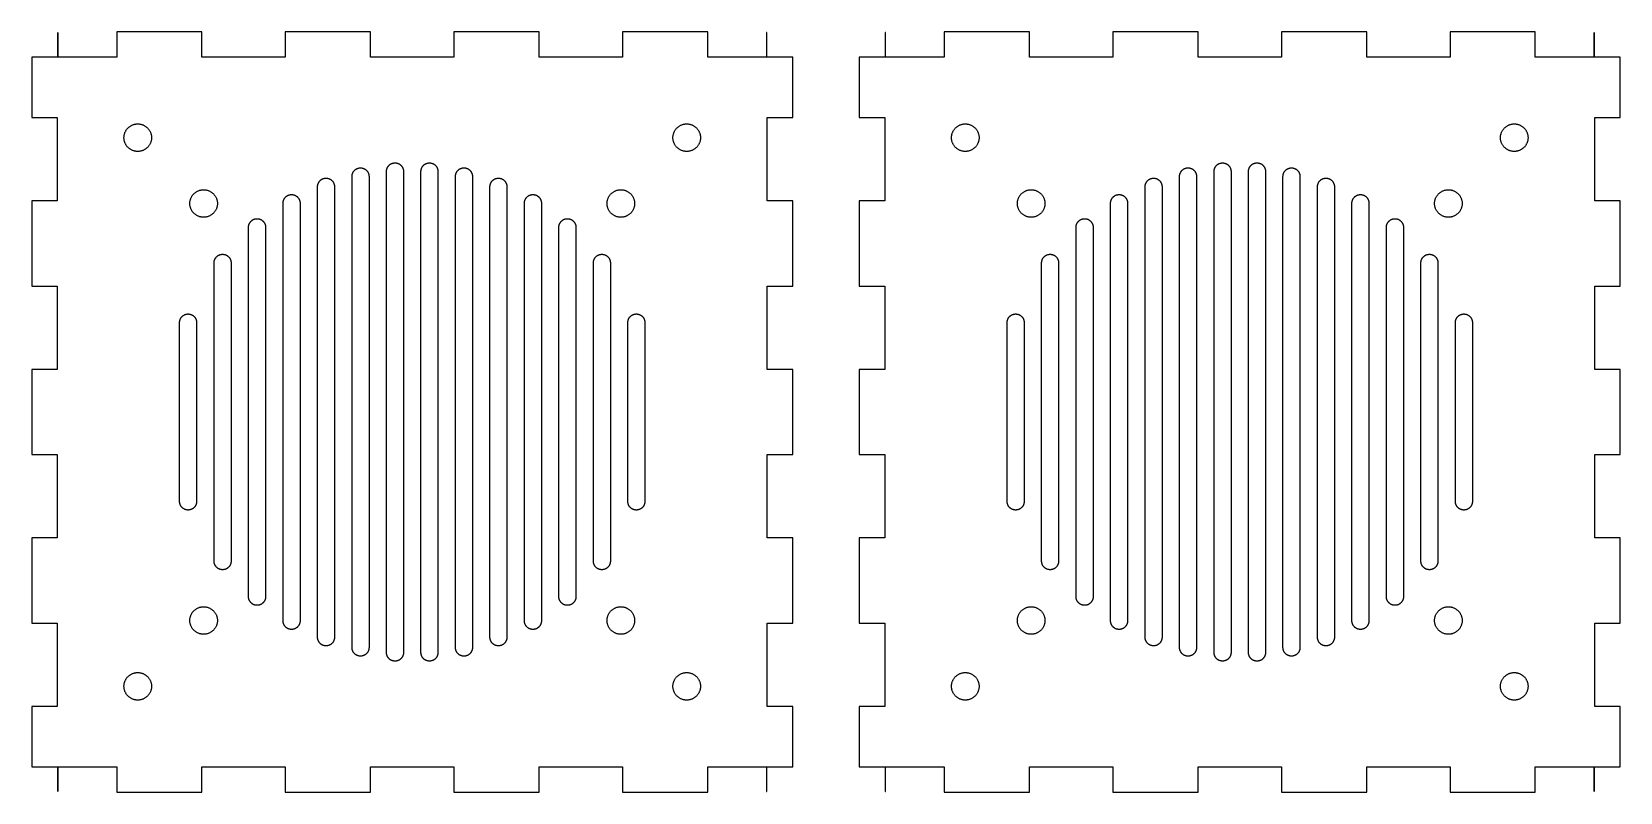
# Model space of a CAD drawing. Header units: metres. Extents: x -115 to 115, y -55 to 55.
import ezdxf

# ---------------------------------------------------------------- set-up
doc = ezdxf.new("R2010")
doc.units = ezdxf.units.M

msp = doc.modelspace()

# ---------------------------------------------------------------- linework, layer by layer
for p, q in [((-111.37, 55.07), (-111.4, 55.07)), ((-111.4, 55.07), (-111.4, 51.47)), ((-111.37, 51.47), (-111.37, 55.07)), ((-90.4855, 55.17), (-102.848, 55.17)), ((-102.848, 55.17), (-102.848, 51.47)), ((-90.4855, 51.47), (-90.4855, 55.17)), ((-66.0411, 55.17), (-78.4033, 55.17)), ((-78.4033, 55.17), (-78.4033, 51.47)), ((-66.0411, 51.47), (-66.0411, 55.17)), ((-41.5967, 55.17), (-53.9589, 55.17)), ((-53.9589, 55.17), (-53.9589, 51.47)), ((-41.5967, 51.47), (-41.5967, 55.17)), ((-17.1522, 55.17), (-29.5145, 55.17)), ((-29.5145, 55.17), (-29.5145, 51.47)), ((-17.1522, 51.47), (-17.1522, 55.17)), ((-8.6, 55.07), (-8.63, 55.07)), ((-8.63, 55.07), (-8.63, 51.47)), ((-8.6, 51.47), (-8.6, 55.07)), ((8.63, 55.07), (8.6, 55.07)), ((8.6, 55.07), (8.6, 51.47)), ((8.63, 51.47), (8.63, 55.07)), ((29.5145, 55.17), (17.1522, 55.17)), ((17.1522, 55.17), (17.1522, 51.47)), ((29.5145, 51.47), (29.5145, 55.17)), ((53.9589, 55.17), (41.5967, 55.17)), ((41.5967, 55.17), (41.5967, 51.47)), ((53.9589, 51.47), (53.9589, 55.17)), ((78.4033, 55.17), (66.0411, 55.17)), ((66.0411, 55.17), (66.0411, 51.47)), ((78.4033, 51.47), (78.4033, 55.17)), ((102.848, 55.17), (90.4855, 55.17)), ((90.4855, 55.17), (90.4855, 51.47)), ((102.848, 51.47), (102.848, 55.17)), ((111.4, 55.07), (111.37, 55.07)), ((111.37, 55.07), (111.37, 51.47)), ((111.4, 51.47), (111.4, 55.07)), ((-111.4, 51.47), (-115.17, 51.47)), ((-115.17, 51.47), (-115.17, 42.7078)), ((-102.848, 51.47), (-111.37, 51.47)), ((-78.4033, 51.47), (-90.4855, 51.47)), ((-53.9589, 51.47), (-66.0411, 51.47)), ((-29.5145, 51.47), (-41.5967, 51.47)), ((-8.63, 51.47), (-17.1522, 51.47)), ((-4.83, 51.47), (-8.6, 51.47)), ((-4.83, 42.7078), (-4.83, 51.47)), ((8.6, 51.47), (4.83, 51.47)), ((4.83, 51.47), (4.83, 42.7078)), ((17.1522, 51.47), (8.63, 51.47)), ((41.5967, 51.47), (29.5145, 51.47)), ((66.0411, 51.47), (53.9589, 51.47)), ((90.4855, 51.47), (78.4033, 51.47)), ((111.37, 51.47), (102.848, 51.47)), ((115.17, 51.47), (111.4, 51.47)), ((115.17, 42.7078), (115.17, 51.47)), ((-115.17, 42.7078), (-111.47, 42.7078)), ((-111.47, 42.7078), (-111.47, 30.6255)), ((-100.941, 41.4423), (-100.872, 41.4886)), ((-100.872, 41.4886), (-100.8, 41.532)), ((-100.8, 41.532), (-100.727, 41.5724)), ((-100.727, 41.5724), (-100.652, 41.6096)), ((-100.652, 41.6096), (-100.575, 41.6437)), ((-100.575, 41.6437), (-100.497, 41.6746)), ((-100.497, 41.6746), (-100.418, 41.7021)), ((-100.418, 41.7021), (-100.338, 41.7263)), ((-100.338, 41.7263), (-100.257, 41.7471)), ((-100.257, 41.7471), (-100.175, 41.7646)), ((-100.175, 41.7646), (-100.092, 41.7785)), ((-100.092, 41.7785), (-100.009, 41.789)), ((-100.009, 41.789), (-99.9256, 41.7961)), ((-99.9256, 41.7961), (-99.8419, 41.7996)), ((-99.8419, 41.7996), (-99.7581, 41.7996)), ((-99.7581, 41.7996), (-99.6744, 41.7961)), ((-99.6744, 41.7961), (-99.5909, 41.789)), ((-99.5909, 41.789), (-99.5078, 41.7785)), ((-99.5078, 41.7785), (-99.4252, 41.7646)), ((-99.4252, 41.7646), (-99.3433, 41.7471)), ((-99.3433, 41.7471), (-99.2621, 41.7263)), ((-99.2621, 41.7263), (-99.182, 41.7021)), ((-99.182, 41.7021), (-99.1028, 41.6746)), ((-99.1028, 41.6746), (-99.025, 41.6437)), ((-99.025, 41.6437), (-98.9484, 41.6096)), ((-98.9484, 41.6096), (-98.8734, 41.5724)), ((-98.8734, 41.5724), (-98.8, 41.532)), ((-98.8, 41.532), (-98.7283, 41.4886)), ((-98.7283, 41.4886), (-98.6586, 41.4423)), ((-21.3414, 41.4423), (-21.2717, 41.4886)), ((-21.2717, 41.4886), (-21.2, 41.532)), ((-21.2, 41.532), (-21.1266, 41.5724)), ((-21.1266, 41.5724), (-21.0516, 41.6096)), ((-21.0516, 41.6096), (-20.975, 41.6437)), ((-20.975, 41.6437), (-20.8972, 41.6746)), ((-20.8972, 41.6746), (-20.818, 41.7021)), ((-20.818, 41.7021), (-20.7379, 41.7263)), ((-20.7379, 41.7263), (-20.6567, 41.7471)), ((-20.6567, 41.7471), (-20.5748, 41.7646)), ((-20.5748, 41.7646), (-20.4922, 41.7785)), ((-20.4922, 41.7785), (-20.4091, 41.789)), ((-20.4091, 41.789), (-20.3256, 41.7961)), ((-20.3256, 41.7961), (-20.2419, 41.7996)), ((-20.2419, 41.7996), (-20.1581, 41.7996)), ((-20.1581, 41.7996), (-20.0744, 41.7961)), ((-20.0744, 41.7961), (-19.991, 41.789)), ((-19.991, 41.789), (-19.9078, 41.7785)), ((-19.9078, 41.7785), (-19.8252, 41.7646)), ((-19.8252, 41.7646), (-19.7433, 41.7471)), ((-19.7433, 41.7471), (-19.6622, 41.7263)), ((-19.6622, 41.7263), (-19.582, 41.7021)), ((-19.582, 41.7021), (-19.5029, 41.6746)), ((-19.5029, 41.6746), (-19.425, 41.6437)), ((-19.425, 41.6437), (-19.3484, 41.6096)), ((-19.3484, 41.6096), (-19.2734, 41.5724)), ((-19.2734, 41.5724), (-19.2, 41.532)), ((-19.2, 41.532), (-19.1284, 41.4886)), ((-19.1284, 41.4886), (-19.0586, 41.4423)), ((-8.53, 30.6255), (-8.53, 42.7078)), ((-8.53, 42.7078), (-4.83, 42.7078)), ((4.83, 42.7078), (8.53, 42.7078)), ((8.53, 42.7078), (8.53, 30.6255)), ((19.0586, 41.4423), (19.1284, 41.4886)), ((19.1284, 41.4886), (19.2, 41.532)), ((19.2, 41.532), (19.2734, 41.5724)), ((19.2734, 41.5724), (19.3484, 41.6096)), ((19.3484, 41.6096), (19.425, 41.6437)), ((19.425, 41.6437), (19.5029, 41.6746)), ((19.5029, 41.6746), (19.582, 41.7021)), ((19.582, 41.7021), (19.6622, 41.7263)), ((19.6622, 41.7263), (19.7433, 41.7471)), ((19.7433, 41.7471), (19.8252, 41.7646)), ((19.8252, 41.7646), (19.9078, 41.7785)), ((19.9078, 41.7785), (19.991, 41.789)), ((19.991, 41.789), (20.0744, 41.7961)), ((20.0744, 41.7961), (20.1581, 41.7996)), ((20.1581, 41.7996), (20.2419, 41.7996)), ((20.2419, 41.7996), (20.3256, 41.7961)), ((20.3256, 41.7961), (20.4091, 41.789)), ((20.4091, 41.789), (20.4922, 41.7785)), ((20.4922, 41.7785), (20.5748, 41.7646)), ((20.5748, 41.7646), (20.6567, 41.7471)), ((20.6567, 41.7471), (20.7379, 41.7263)), ((20.7379, 41.7263), (20.818, 41.7021)), ((20.818, 41.7021), (20.8972, 41.6746)), ((20.8972, 41.6746), (20.975, 41.6437)), ((20.975, 41.6437), (21.0516, 41.6096)), ((21.0516, 41.6096), (21.1266, 41.5724)), ((21.1266, 41.5724), (21.2, 41.532)), ((21.2, 41.532), (21.2717, 41.4886)), ((21.2717, 41.4886), (21.3414, 41.4423)), ((98.6586, 41.4423), (98.7283, 41.4886)), ((98.7283, 41.4886), (98.8, 41.532)), ((98.8, 41.532), (98.8734, 41.5724)), ((98.8734, 41.5724), (98.9484, 41.6096)), ((98.9484, 41.6096), (99.025, 41.6437)), ((99.025, 41.6437), (99.1028, 41.6746)), ((99.1028, 41.6746), (99.182, 41.7021)), ((99.182, 41.7021), (99.2621, 41.7263)), ((99.2621, 41.7263), (99.3433, 41.7471)), ((99.3433, 41.7471), (99.4252, 41.7646)), ((99.4252, 41.7646), (99.5078, 41.7785)), ((99.5078, 41.7785), (99.5909, 41.789)), ((99.5909, 41.789), (99.6744, 41.7961)), ((99.6744, 41.7961), (99.7581, 41.7996)), ((99.7581, 41.7996), (99.8419, 41.7996)), ((99.8419, 41.7996), (99.9256, 41.7961)), ((99.9256, 41.7961), (100.009, 41.789)), ((100.009, 41.789), (100.092, 41.7785)), ((100.092, 41.7785), (100.175, 41.7646)), ((100.175, 41.7646), (100.257, 41.7471)), ((100.257, 41.7471), (100.338, 41.7263)), ((100.338, 41.7263), (100.418, 41.7021)), ((100.418, 41.7021), (100.497, 41.6746)), ((100.497, 41.6746), (100.575, 41.6437)), ((100.575, 41.6437), (100.652, 41.6096)), ((100.652, 41.6096), (100.727, 41.5724)), ((100.727, 41.5724), (100.8, 41.532)), ((100.8, 41.532), (100.872, 41.4886)), ((100.872, 41.4886), (100.941, 41.4423)), ((111.47, 30.6255), (111.47, 42.7078)), ((111.47, 42.7078), (115.17, 42.7078)), ((-101.8, 39.8), (-101.798, 39.8837)), ((-101.798, 39.7162), (-101.8, 39.8)), ((-101.798, 39.8837), (-101.793, 39.9673)), ((-101.793, 39.6326), (-101.798, 39.7162)), ((-101.793, 39.9673), (-101.784, 40.0507)), ((-101.784, 39.5493), (-101.793, 39.6326)), ((-101.784, 40.0507), (-101.772, 40.1335)), ((-101.772, 39.4665), (-101.784, 39.5493)), ((-101.772, 40.1335), (-101.756, 40.2158)), ((-101.756, 39.3842), (-101.772, 39.4665)), ((-101.756, 40.2158), (-101.737, 40.2974)), ((-101.737, 39.3026), (-101.756, 39.3842)), ((-101.737, 40.2974), (-101.715, 40.3781)), ((-101.715, 39.2219), (-101.737, 39.3026)), ((-101.715, 40.3781), (-101.689, 40.4577)), ((-101.689, 39.1423), (-101.715, 39.2219)), ((-101.689, 40.4577), (-101.66, 40.5362)), ((-101.66, 40.5362), (-101.627, 40.6135)), ((-101.627, 40.6135), (-101.591, 40.6893)), ((-101.591, 40.6893), (-101.553, 40.7635)), ((-101.553, 40.7635), (-101.511, 40.836)), ((-101.511, 40.836), (-101.466, 40.9068)), ((-101.466, 40.9068), (-101.418, 40.9756)), ((-101.418, 40.9756), (-101.367, 41.0423)), ((-101.367, 41.0423), (-101.314, 41.1068)), ((-101.314, 41.1068), (-101.258, 41.1691)), ((-101.258, 41.1691), (-101.199, 41.2289)), ((-101.199, 41.2289), (-101.138, 41.2863)), ((-101.138, 41.2863), (-101.075, 41.341)), ((-101.075, 41.341), (-101.009, 41.3931)), ((-101.009, 41.3931), (-100.941, 41.4423)), ((-98.6586, 41.4423), (-98.5908, 41.3931)), ((-98.5908, 41.3931), (-98.5251, 41.341)), ((-98.5251, 41.341), (-98.4617, 41.2863)), ((-98.4617, 41.2863), (-98.4007, 41.2289)), ((-98.4007, 41.2289), (-98.3421, 41.1691)), ((-98.3421, 41.1691), (-98.286, 41.1068)), ((-98.286, 41.1068), (-98.2326, 41.0423)), ((-98.2326, 41.0423), (-98.182, 40.9756)), ((-98.182, 40.9756), (-98.1342, 40.9068)), ((-98.1342, 40.9068), (-98.0893, 40.836)), ((-98.0893, 40.836), (-98.0474, 40.7635)), ((-98.0474, 40.7635), (-98.0086, 40.6893)), ((-98.0086, 40.6893), (-97.9729, 40.6135)), ((-97.9729, 40.6135), (-97.9404, 40.5362)), ((-97.9404, 40.5362), (-97.9112, 40.4577)), ((-97.9112, 40.4577), (-97.8854, 40.3781)), ((-97.8854, 39.2219), (-97.9112, 39.1423)), ((-97.8854, 40.3781), (-97.8628, 40.2974)), ((-97.8628, 39.3026), (-97.8854, 39.2219)), ((-97.8628, 40.2974), (-97.8437, 40.2158)), ((-97.8437, 39.3842), (-97.8628, 39.3026)), ((-97.8437, 40.2158), (-97.828, 40.1335)), ((-97.828, 39.4665), (-97.8437, 39.3842)), ((-97.828, 40.1335), (-97.8158, 40.0507)), ((-97.8158, 39.5493), (-97.828, 39.4665)), ((-97.8158, 40.0507), (-97.807, 39.9673)), ((-97.807, 39.6326), (-97.8158, 39.5493)), ((-97.807, 39.9673), (-97.8017, 39.8837)), ((-97.8017, 39.7162), (-97.807, 39.6326)), ((-97.8017, 39.8837), (-97.8, 39.8)), ((-97.8, 39.8), (-97.8017, 39.7162)), ((-22.2, 39.8), (-22.1983, 39.8837)), ((-22.1983, 39.7162), (-22.2, 39.8)), ((-22.1983, 39.8837), (-22.193, 39.9673)), ((-22.193, 39.6326), (-22.1983, 39.7162)), ((-22.193, 39.9673), (-22.1842, 40.0507)), ((-22.1842, 39.5493), (-22.193, 39.6326)), ((-22.1842, 40.0507), (-22.172, 40.1335)), ((-22.172, 39.4665), (-22.1842, 39.5493)), ((-22.172, 40.1335), (-22.1563, 40.2158)), ((-22.1563, 39.3842), (-22.172, 39.4665)), ((-22.1563, 40.2158), (-22.1372, 40.2974)), ((-22.1372, 39.3026), (-22.1563, 39.3842)), ((-22.1372, 40.2974), (-22.1146, 40.3781)), ((-22.1146, 39.2219), (-22.1372, 39.3026)), ((-22.1146, 40.3781), (-22.0888, 40.4577)), ((-22.0888, 39.1423), (-22.1146, 39.2219)), ((-22.0888, 40.4577), (-22.0596, 40.5362)), ((-22.0596, 40.5362), (-22.0271, 40.6135)), ((-22.0271, 40.6135), (-21.9914, 40.6893)), ((-21.9914, 40.6893), (-21.9526, 40.7635)), ((-21.9526, 40.7635), (-21.9107, 40.836)), ((-21.9107, 40.836), (-21.8658, 40.9068)), ((-21.8658, 40.9068), (-21.818, 40.9756)), ((-21.818, 40.9756), (-21.7674, 41.0423)), ((-21.7674, 41.0423), (-21.714, 41.1068)), ((-21.714, 41.1068), (-21.6579, 41.1691)), ((-21.6579, 41.1691), (-21.5993, 41.2289)), ((-21.5993, 41.2289), (-21.5383, 41.2863)), ((-21.5383, 41.2863), (-21.4749, 41.341)), ((-21.4749, 41.341), (-21.4092, 41.3931)), ((-21.4092, 41.3931), (-21.3414, 41.4423)), ((-19.0586, 41.4423), (-18.9908, 41.3931)), ((-18.9908, 41.3931), (-18.9252, 41.341)), ((-18.9252, 41.341), (-18.8617, 41.2863)), ((-18.8617, 41.2863), (-18.8007, 41.2289)), ((-18.8007, 41.2289), (-18.7421, 41.1691)), ((-18.7421, 41.1691), (-18.686, 41.1068)), ((-18.686, 41.1068), (-18.6326, 41.0423)), ((-18.6326, 41.0423), (-18.582, 40.9756)), ((-18.582, 40.9756), (-18.5342, 40.9068)), ((-18.5342, 40.9068), (-18.4893, 40.836)), ((-18.4893, 40.836), (-18.4474, 40.7635)), ((-18.4474, 40.7635), (-18.4086, 40.6893)), ((-18.4086, 40.6893), (-18.3729, 40.6135)), ((-18.3729, 40.6135), (-18.3405, 40.5362)), ((-18.3405, 40.5362), (-18.3112, 40.4577)), ((-18.3112, 40.4577), (-18.2854, 40.3781)), ((-18.2854, 39.2219), (-18.3112, 39.1423)), ((-18.2854, 40.3781), (-18.2628, 40.2974)), ((-18.2628, 39.3026), (-18.2854, 39.2219)), ((-18.2628, 40.2974), (-18.2437, 40.2158)), ((-18.2437, 39.3842), (-18.2628, 39.3026)), ((-18.2437, 40.2158), (-18.228, 40.1335)), ((-18.228, 39.4665), (-18.2437, 39.3842)), ((-18.228, 40.1335), (-18.2158, 40.0507)), ((-18.2158, 39.5493), (-18.228, 39.4665)), ((-18.2158, 40.0507), (-18.207, 39.9673)), ((-18.207, 39.6326), (-18.2158, 39.5493)), ((-18.207, 39.9673), (-18.2018, 39.8837)), ((-18.2018, 39.7162), (-18.207, 39.6326)), ((-18.2018, 39.8837), (-18.2, 39.8)), ((-18.2, 39.8), (-18.2018, 39.7162)), ((18.2, 39.8), (18.2018, 39.8837)), ((18.2018, 39.7162), (18.2, 39.8)), ((18.2018, 39.8837), (18.207, 39.9673)), ((18.207, 39.6326), (18.2018, 39.7162)), ((18.207, 39.9673), (18.2158, 40.0507)), ((18.2158, 39.5493), (18.207, 39.6326)), ((18.2158, 40.0507), (18.228, 40.1335)), ((18.228, 39.4665), (18.2158, 39.5493)), ((18.228, 40.1335), (18.2437, 40.2158)), ((18.2437, 39.3842), (18.228, 39.4665)), ((18.2437, 40.2158), (18.2628, 40.2974)), ((18.2628, 39.3026), (18.2437, 39.3842)), ((18.2628, 40.2974), (18.2854, 40.3781)), ((18.2854, 39.2219), (18.2628, 39.3026)), ((18.2854, 40.3781), (18.3112, 40.4577)), ((18.3112, 39.1423), (18.2854, 39.2219)), ((18.3112, 40.4577), (18.3405, 40.5362)), ((18.3405, 40.5362), (18.3729, 40.6135)), ((18.3729, 40.6135), (18.4086, 40.6893)), ((18.4086, 40.6893), (18.4474, 40.7635)), ((18.4474, 40.7635), (18.4893, 40.836)), ((18.4893, 40.836), (18.5342, 40.9068)), ((18.5342, 40.9068), (18.582, 40.9756)), ((18.582, 40.9756), (18.6326, 41.0423)), ((18.6326, 41.0423), (18.686, 41.1068)), ((18.686, 41.1068), (18.7421, 41.1691)), ((18.7421, 41.1691), (18.8007, 41.2289)), ((18.8007, 41.2289), (18.8617, 41.2863)), ((18.8617, 41.2863), (18.9252, 41.341)), ((18.9252, 41.341), (18.9908, 41.3931)), ((18.9908, 41.3931), (19.0586, 41.4423)), ((21.3414, 41.4423), (21.4092, 41.3931)), ((21.4092, 41.3931), (21.4749, 41.341)), ((21.4749, 41.341), (21.5383, 41.2863)), ((21.5383, 41.2863), (21.5993, 41.2289)), ((21.5993, 41.2289), (21.6579, 41.1691)), ((21.6579, 41.1691), (21.714, 41.1068)), ((21.714, 41.1068), (21.7674, 41.0423)), ((21.7674, 41.0423), (21.818, 40.9756)), ((21.818, 40.9756), (21.8658, 40.9068)), ((21.8658, 40.9068), (21.9107, 40.836)), ((21.9107, 40.836), (21.9526, 40.7635)), ((21.9526, 40.7635), (21.9914, 40.6893)), ((21.9914, 40.6893), (22.0271, 40.6135)), ((22.0271, 40.6135), (22.0596, 40.5362)), ((22.0596, 40.5362), (22.0888, 40.4577)), ((22.0888, 40.4577), (22.1146, 40.3781)), ((22.1146, 39.2219), (22.0888, 39.1423)), ((22.1146, 40.3781), (22.1372, 40.2974)), ((22.1372, 39.3026), (22.1146, 39.2219)), ((22.1372, 40.2974), (22.1563, 40.2158)), ((22.1563, 39.3842), (22.1372, 39.3026)), ((22.1563, 40.2158), (22.172, 40.1335)), ((22.172, 39.4665), (22.1563, 39.3842)), ((22.172, 40.1335), (22.1842, 40.0507)), ((22.1842, 39.5493), (22.172, 39.4665)), ((22.1842, 40.0507), (22.193, 39.9673)), ((22.193, 39.6326), (22.1842, 39.5493)), ((22.193, 39.9673), (22.1983, 39.8837)), ((22.1983, 39.7162), (22.193, 39.6326)), ((22.1983, 39.8837), (22.2, 39.8)), ((22.2, 39.8), (22.1983, 39.7162)), ((97.8, 39.8), (97.8017, 39.8837)), ((97.8017, 39.7162), (97.8, 39.8)), ((97.8017, 39.8837), (97.807, 39.9673)), ((97.807, 39.6326), (97.8017, 39.7162)), ((97.807, 39.9673), (97.8158, 40.0507)), ((97.8158, 39.5493), (97.807, 39.6326)), ((97.8158, 40.0507), (97.828, 40.1335)), ((97.828, 39.4665), (97.8158, 39.5493)), ((97.828, 40.1335), (97.8437, 40.2158)), ((97.8437, 39.3842), (97.828, 39.4665)), ((97.8437, 40.2158), (97.8628, 40.2974)), ((97.8628, 39.3026), (97.8437, 39.3842)), ((97.8628, 40.2974), (97.8854, 40.3781)), ((97.8854, 39.2219), (97.8628, 39.3026)), ((97.8854, 40.3781), (97.9112, 40.4577)), ((97.9112, 39.1423), (97.8854, 39.2219)), ((97.9112, 40.4577), (97.9404, 40.5362)), ((97.9404, 40.5362), (97.9729, 40.6135)), ((97.9729, 40.6135), (98.0086, 40.6893)), ((98.0086, 40.6893), (98.0474, 40.7635)), ((98.0474, 40.7635), (98.0893, 40.836)), ((98.0893, 40.836), (98.1342, 40.9068)), ((98.1342, 40.9068), (98.182, 40.9756)), ((98.182, 40.9756), (98.2326, 41.0423)), ((98.2326, 41.0423), (98.286, 41.1068)), ((98.286, 41.1068), (98.3421, 41.1691)), ((98.3421, 41.1691), (98.4007, 41.2289)), ((98.4007, 41.2289), (98.4617, 41.2863)), ((98.4617, 41.2863), (98.5251, 41.341)), ((98.5251, 41.341), (98.5908, 41.3931)), ((98.5908, 41.3931), (98.6586, 41.4423)), ((100.941, 41.4423), (101.009, 41.3931)), ((101.009, 41.3931), (101.075, 41.341)), ((101.075, 41.341), (101.138, 41.2863)), ((101.138, 41.2863), (101.199, 41.2289)), ((101.199, 41.2289), (101.258, 41.1691)), ((101.258, 41.1691), (101.314, 41.1068)), ((101.314, 41.1068), (101.367, 41.0423)), ((101.367, 41.0423), (101.418, 40.9756)), ((101.418, 40.9756), (101.466, 40.9068)), ((101.466, 40.9068), (101.511, 40.836)), ((101.511, 40.836), (101.553, 40.7635)), ((101.553, 40.7635), (101.591, 40.6893)), ((101.591, 40.6893), (101.627, 40.6135)), ((101.627, 40.6135), (101.66, 40.5362)), ((101.66, 40.5362), (101.689, 40.4577)), ((101.689, 40.4577), (101.715, 40.3781)), ((101.715, 39.2219), (101.689, 39.1423)), ((101.715, 40.3781), (101.737, 40.2974)), ((101.737, 39.3026), (101.715, 39.2219)), ((101.737, 40.2974), (101.756, 40.2158)), ((101.756, 39.3842), (101.737, 39.3026)), ((101.756, 40.2158), (101.772, 40.1335)), ((101.772, 39.4665), (101.756, 39.3842)), ((101.772, 40.1335), (101.784, 40.0507)), ((101.784, 39.5493), (101.772, 39.4665)), ((101.784, 40.0507), (101.793, 39.9673)), ((101.793, 39.6326), (101.784, 39.5493)), ((101.793, 39.9673), (101.798, 39.8837)), ((101.798, 39.7162), (101.793, 39.6326)), ((101.798, 39.8837), (101.8, 39.8)), ((101.8, 39.8), (101.798, 39.7162)), ((-101.66, 39.0637), (-101.689, 39.1423)), ((-101.627, 38.9865), (-101.66, 39.0637)), ((-101.591, 38.9107), (-101.627, 38.9865)), ((-101.553, 38.8365), (-101.591, 38.9107)), ((-101.511, 38.7639), (-101.553, 38.8365)), ((-101.466, 38.6932), (-101.511, 38.7639)), ((-101.418, 38.6244), (-101.466, 38.6932)), ((-101.367, 38.5577), (-101.418, 38.6244)), ((-101.314, 38.4931), (-101.367, 38.5577)), ((-101.258, 38.4309), (-101.314, 38.4931)), ((-101.199, 38.371), (-101.258, 38.4309)), ((-101.138, 38.3137), (-101.199, 38.371)), ((-101.075, 38.259), (-101.138, 38.3137)), ((-101.009, 38.2069), (-101.075, 38.259)), ((-100.941, 38.1577), (-101.009, 38.2069)), ((-100.872, 38.1113), (-100.941, 38.1577)), ((-100.8, 38.0679), (-100.872, 38.1113)), ((-100.727, 38.0276), (-100.8, 38.0679)), ((-100.652, 37.9903), (-100.727, 38.0276)), ((-100.575, 37.9563), (-100.652, 37.9903)), ((-100.497, 37.9254), (-100.575, 37.9563)), ((-100.418, 37.8979), (-100.497, 37.9254)), ((-100.338, 37.8737), (-100.418, 37.8979)), ((-100.257, 37.8528), (-100.338, 37.8737)), ((-100.175, 37.8354), (-100.257, 37.8528)), ((-100.092, 37.8214), (-100.175, 37.8354)), ((-100.009, 37.8109), (-100.092, 37.8214)), ((-99.9256, 37.8039), (-100.009, 37.8109)), ((-99.8419, 37.8004), (-99.9256, 37.8039)), ((-99.7581, 37.8004), (-99.8419, 37.8004)), ((-99.6744, 37.8039), (-99.7581, 37.8004)), ((-99.5909, 37.8109), (-99.6744, 37.8039)), ((-99.5078, 37.8214), (-99.5909, 37.8109)), ((-99.4252, 37.8354), (-99.5078, 37.8214)), ((-99.3433, 37.8528), (-99.4252, 37.8354)), ((-99.2621, 37.8737), (-99.3433, 37.8528)), ((-99.182, 37.8979), (-99.2621, 37.8737)), ((-99.1028, 37.9254), (-99.182, 37.8979)), ((-99.025, 37.9563), (-99.1028, 37.9254)), ((-98.9484, 37.9903), (-99.025, 37.9563)), ((-98.8734, 38.0276), (-98.9484, 37.9903)), ((-98.8, 38.0679), (-98.8734, 38.0276)), ((-98.7283, 38.1113), (-98.8, 38.0679)), ((-98.6586, 38.1577), (-98.7283, 38.1113)), ((-98.5908, 38.2069), (-98.6586, 38.1577)), ((-98.5251, 38.259), (-98.5908, 38.2069)), ((-98.4617, 38.3137), (-98.5251, 38.259)), ((-98.4007, 38.371), (-98.4617, 38.3137)), ((-98.3421, 38.4309), (-98.4007, 38.371)), ((-98.286, 38.4931), (-98.3421, 38.4309)), ((-98.2326, 38.5577), (-98.286, 38.4931)), ((-98.182, 38.6244), (-98.2326, 38.5577)), ((-98.1342, 38.6932), (-98.182, 38.6244)), ((-98.0893, 38.7639), (-98.1342, 38.6932)), ((-98.0474, 38.8365), (-98.0893, 38.7639)), ((-98.0086, 38.9107), (-98.0474, 38.8365)), ((-97.9729, 38.9865), (-98.0086, 38.9107)), ((-97.9404, 39.0637), (-97.9729, 38.9865)), ((-97.9112, 39.1423), (-97.9404, 39.0637)), ((-22.0596, 39.0637), (-22.0888, 39.1423)), ((-22.0271, 38.9865), (-22.0596, 39.0637)), ((-21.9914, 38.9107), (-22.0271, 38.9865)), ((-21.9526, 38.8365), (-21.9914, 38.9107)), ((-21.9107, 38.7639), (-21.9526, 38.8365)), ((-21.8658, 38.6932), (-21.9107, 38.7639)), ((-21.818, 38.6244), (-21.8658, 38.6932)), ((-21.7674, 38.5577), (-21.818, 38.6244)), ((-21.714, 38.4931), (-21.7674, 38.5577)), ((-21.6579, 38.4309), (-21.714, 38.4931)), ((-21.5993, 38.371), (-21.6579, 38.4309)), ((-21.5383, 38.3137), (-21.5993, 38.371)), ((-21.4749, 38.259), (-21.5383, 38.3137)), ((-21.4092, 38.2069), (-21.4749, 38.259)), ((-21.3414, 38.1577), (-21.4092, 38.2069)), ((-21.2717, 38.1113), (-21.3414, 38.1577)), ((-21.2, 38.0679), (-21.2717, 38.1113)), ((-21.1266, 38.0276), (-21.2, 38.0679)), ((-21.0516, 37.9903), (-21.1266, 38.0276)), ((-20.975, 37.9563), (-21.0516, 37.9903)), ((-20.8972, 37.9254), (-20.975, 37.9563)), ((-20.818, 37.8979), (-20.8972, 37.9254)), ((-20.7379, 37.8737), (-20.818, 37.8979)), ((-20.6567, 37.8528), (-20.7379, 37.8737)), ((-20.5748, 37.8354), (-20.6567, 37.8528)), ((-20.4922, 37.8214), (-20.5748, 37.8354)), ((-20.4091, 37.8109), (-20.4922, 37.8214)), ((-20.3256, 37.8039), (-20.4091, 37.8109)), ((-20.2419, 37.8004), (-20.3256, 37.8039)), ((-20.1581, 37.8004), (-20.2419, 37.8004)), ((-20.0744, 37.8039), (-20.1581, 37.8004)), ((-19.991, 37.8109), (-20.0744, 37.8039)), ((-19.9078, 37.8214), (-19.991, 37.8109)), ((-19.8252, 37.8354), (-19.9078, 37.8214)), ((-19.7433, 37.8528), (-19.8252, 37.8354)), ((-19.6622, 37.8737), (-19.7433, 37.8528)), ((-19.582, 37.8979), (-19.6622, 37.8737)), ((-19.5029, 37.9254), (-19.582, 37.8979)), ((-19.425, 37.9563), (-19.5029, 37.9254)), ((-19.3484, 37.9903), (-19.425, 37.9563)), ((-19.2734, 38.0276), (-19.3484, 37.9903)), ((-19.2, 38.0679), (-19.2734, 38.0276)), ((-19.1284, 38.1113), (-19.2, 38.0679)), ((-19.0586, 38.1577), (-19.1284, 38.1113)), ((-18.9908, 38.2069), (-19.0586, 38.1577)), ((-18.9252, 38.259), (-18.9908, 38.2069)), ((-18.8617, 38.3137), (-18.9252, 38.259)), ((-18.8007, 38.371), (-18.8617, 38.3137)), ((-18.7421, 38.4309), (-18.8007, 38.371)), ((-18.686, 38.4931), (-18.7421, 38.4309)), ((-18.6326, 38.5577), (-18.686, 38.4931)), ((-18.582, 38.6244), (-18.6326, 38.5577)), ((-18.5342, 38.6932), (-18.582, 38.6244)), ((-18.4893, 38.7639), (-18.5342, 38.6932)), ((-18.4474, 38.8365), (-18.4893, 38.7639)), ((-18.4086, 38.9107), (-18.4474, 38.8365)), ((-18.3729, 38.9865), (-18.4086, 38.9107)), ((-18.3405, 39.0637), (-18.3729, 38.9865)), ((-18.3112, 39.1423), (-18.3405, 39.0637)), ((18.3405, 39.0637), (18.3112, 39.1423)), ((18.3729, 38.9865), (18.3405, 39.0637)), ((18.4086, 38.9107), (18.3729, 38.9865)), ((18.4474, 38.8365), (18.4086, 38.9107)), ((18.4893, 38.7639), (18.4474, 38.8365)), ((18.5342, 38.6932), (18.4893, 38.7639)), ((18.582, 38.6244), (18.5342, 38.6932)), ((18.6326, 38.5577), (18.582, 38.6244)), ((18.686, 38.4931), (18.6326, 38.5577)), ((18.7421, 38.4309), (18.686, 38.4931)), ((18.8007, 38.371), (18.7421, 38.4309)), ((18.8617, 38.3137), (18.8007, 38.371)), ((18.9252, 38.259), (18.8617, 38.3137)), ((18.9908, 38.2069), (18.9252, 38.259)), ((19.0586, 38.1577), (18.9908, 38.2069)), ((19.1284, 38.1113), (19.0586, 38.1577)), ((19.2, 38.0679), (19.1284, 38.1113)), ((19.2734, 38.0276), (19.2, 38.0679)), ((19.3484, 37.9903), (19.2734, 38.0276)), ((19.425, 37.9563), (19.3484, 37.9903)), ((19.5029, 37.9254), (19.425, 37.9563)), ((19.582, 37.8979), (19.5029, 37.9254)), ((19.6622, 37.8737), (19.582, 37.8979)), ((19.7433, 37.8528), (19.6622, 37.8737)), ((19.8252, 37.8354), (19.7433, 37.8528)), ((19.9078, 37.8214), (19.8252, 37.8354)), ((19.991, 37.8109), (19.9078, 37.8214)), ((20.0744, 37.8039), (19.991, 37.8109)), ((20.1581, 37.8004), (20.0744, 37.8039)), ((20.2419, 37.8004), (20.1581, 37.8004)), ((20.3256, 37.8039), (20.2419, 37.8004)), ((20.4091, 37.8109), (20.3256, 37.8039)), ((20.4922, 37.8214), (20.4091, 37.8109)), ((20.5748, 37.8354), (20.4922, 37.8214)), ((20.6567, 37.8528), (20.5748, 37.8354)), ((20.7379, 37.8737), (20.6567, 37.8528)), ((20.818, 37.8979), (20.7379, 37.8737)), ((20.8972, 37.9254), (20.818, 37.8979)), ((20.975, 37.9563), (20.8972, 37.9254)), ((21.0516, 37.9903), (20.975, 37.9563)), ((21.1266, 38.0276), (21.0516, 37.9903)), ((21.2, 38.0679), (21.1266, 38.0276)), ((21.2717, 38.1113), (21.2, 38.0679)), ((21.3414, 38.1577), (21.2717, 38.1113)), ((21.4092, 38.2069), (21.3414, 38.1577)), ((21.4749, 38.259), (21.4092, 38.2069)), ((21.5383, 38.3137), (21.4749, 38.259)), ((21.5993, 38.371), (21.5383, 38.3137)), ((21.6579, 38.4309), (21.5993, 38.371)), ((21.714, 38.4931), (21.6579, 38.4309)), ((21.7674, 38.5577), (21.714, 38.4931)), ((21.818, 38.6244), (21.7674, 38.5577)), ((21.8658, 38.6932), (21.818, 38.6244)), ((21.9107, 38.7639), (21.8658, 38.6932)), ((21.9526, 38.8365), (21.9107, 38.7639)), ((21.9914, 38.9107), (21.9526, 38.8365)), ((22.0271, 38.9865), (21.9914, 38.9107)), ((22.0596, 39.0637), (22.0271, 38.9865)), ((22.0888, 39.1423), (22.0596, 39.0637)), ((97.9404, 39.0637), (97.9112, 39.1423)), ((97.9729, 38.9865), (97.9404, 39.0637)), ((98.0086, 38.9107), (97.9729, 38.9865)), ((98.0474, 38.8365), (98.0086, 38.9107)), ((98.0893, 38.7639), (98.0474, 38.8365)), ((98.1342, 38.6932), (98.0893, 38.7639)), ((98.182, 38.6244), (98.1342, 38.6932)), ((98.2326, 38.5577), (98.182, 38.6244)), ((98.286, 38.4931), (98.2326, 38.5577)), ((98.3421, 38.4309), (98.286, 38.4931)), ((98.4007, 38.371), (98.3421, 38.4309)), ((98.4617, 38.3137), (98.4007, 38.371)), ((98.5251, 38.259), (98.4617, 38.3137)), ((98.5908, 38.2069), (98.5251, 38.259)), ((98.6586, 38.1577), (98.5908, 38.2069)), ((98.7283, 38.1113), (98.6586, 38.1577)), ((98.8, 38.0679), (98.7283, 38.1113)), ((98.8734, 38.0276), (98.8, 38.0679)), ((98.9484, 37.9903), (98.8734, 38.0276)), ((99.025, 37.9563), (98.9484, 37.9903)), ((99.1028, 37.9254), (99.025, 37.9563)), ((99.182, 37.8979), (99.1028, 37.9254)), ((99.2621, 37.8737), (99.182, 37.8979)), ((99.3433, 37.8528), (99.2621, 37.8737)), ((99.4252, 37.8354), (99.3433, 37.8528)), ((99.5078, 37.8214), (99.4252, 37.8354)), ((99.5909, 37.8109), (99.5078, 37.8214)), ((99.6744, 37.8039), (99.5909, 37.8109)), ((99.7581, 37.8004), (99.6744, 37.8039)), ((99.8419, 37.8004), (99.7581, 37.8004)), ((99.9256, 37.8039), (99.8419, 37.8004)), ((100.009, 37.8109), (99.9256, 37.8039)), ((100.092, 37.8214), (100.009, 37.8109)), ((100.175, 37.8354), (100.092, 37.8214)), ((100.257, 37.8528), (100.175, 37.8354)), ((100.338, 37.8737), (100.257, 37.8528)), ((100.418, 37.8979), (100.338, 37.8737)), ((100.497, 37.9254), (100.418, 37.8979)), ((100.575, 37.9563), (100.497, 37.9254)), ((100.652, 37.9903), (100.575, 37.9563)), ((100.727, 38.0276), (100.652, 37.9903)), ((100.8, 38.0679), (100.727, 38.0276)), ((100.872, 38.1113), (100.8, 38.0679)), ((100.941, 38.1577), (100.872, 38.1113)), ((101.009, 38.2069), (100.941, 38.1577)), ((101.075, 38.259), (101.009, 38.2069)), ((101.138, 38.3137), (101.075, 38.259)), ((101.199, 38.371), (101.138, 38.3137)), ((101.258, 38.4309), (101.199, 38.371)), ((101.314, 38.4931), (101.258, 38.4309)), ((101.367, 38.5577), (101.314, 38.4931)), ((101.418, 38.6244), (101.367, 38.5577)), ((101.466, 38.6932), (101.418, 38.6244)), ((101.511, 38.7639), (101.466, 38.6932)), ((101.553, 38.8365), (101.511, 38.7639)), ((101.591, 38.9107), (101.553, 38.8365)), ((101.627, 38.9865), (101.591, 38.9107)), ((101.66, 39.0637), (101.627, 38.9865)), ((101.689, 39.1423), (101.66, 39.0637)), ((-68.6871, 34.5184), (-68.6721, 34.5678)), ((-68.6721, 34.5678), (-68.6552, 34.6166)), ((-68.6552, 34.6166), (-68.6362, 34.6646)), ((-68.6362, 34.6646), (-68.6152, 34.7117)), ((-68.6152, 34.7117), (-68.5922, 34.758)), ((-68.5922, 34.758), (-68.5674, 34.8032)), ((-68.5674, 34.8032), (-68.5406, 34.8474)), ((-68.5406, 34.8474), (-68.512, 34.8904)), ((-68.512, 34.8904), (-68.4817, 34.9321)), ((-68.4817, 34.9321), (-68.4496, 34.9726)), ((-68.4496, 34.9726), (-68.4159, 35.0117)), ((-68.4159, 35.0117), (-68.3806, 35.0493)), ((-68.3806, 35.0493), (-68.3437, 35.0854)), ((-68.3437, 35.0854), (-68.3053, 35.12)), ((-68.3053, 35.12), (-68.2655, 35.1529)), ((-68.2655, 35.1529), (-68.2244, 35.1841)), ((-68.2244, 35.1841), (-68.182, 35.2135)), ((-68.182, 35.2135), (-68.1384, 35.2412)), ((-68.1384, 35.2412), (-68.0937, 35.267)), ((-68.0937, 35.267), (-68.048, 35.2909)), ((-68.048, 35.2909), (-68.0013, 35.3129)), ((-68.0013, 35.3129), (-67.9537, 35.3329)), ((-67.9537, 35.3329), (-67.9053, 35.3509)), ((-67.9053, 35.3509), (-67.8562, 35.3669)), ((-67.8562, 35.3669), (-67.8065, 35.3808)), ((-67.8065, 35.3808), (-67.7562, 35.3925)), ((-67.7562, 35.3925), (-67.7055, 35.4022)), ((-67.7055, 35.4022), (-67.6544, 35.4098)), ((-67.6544, 35.4098), (-67.6031, 35.4152)), ((-67.6031, 35.4152), (-67.5516, 35.4184)), ((-67.5516, 35.4184), (-67.5, 35.4195)), ((-67.5, 35.4195), (-67.4484, 35.4184)), ((-67.4484, 35.4184), (-67.3969, 35.4152)), ((-67.3969, 35.4152), (-67.3455, 35.4098)), ((-67.3455, 35.4098), (-67.2944, 35.4022)), ((-67.2944, 35.4022), (-67.2437, 35.3925)), ((-67.2437, 35.3925), (-67.1935, 35.3808)), ((-67.1935, 35.3808), (-67.1438, 35.3669)), ((-67.1438, 35.3669), (-67.0947, 35.3509)), ((-67.0947, 35.3509), (-67.0463, 35.3329)), ((-67.0463, 35.3329), (-66.9987, 35.3129)), ((-66.9987, 35.3129), (-66.952, 35.2909)), ((-66.952, 35.2909), (-66.9062, 35.267)), ((-66.9062, 35.267), (-66.8615, 35.2412)), ((-66.8615, 35.2412), (-66.8179, 35.2135)), ((-66.8179, 35.2135), (-66.7755, 35.1841)), ((-66.7755, 35.1841), (-66.7344, 35.1529)), ((-66.7344, 35.1529), (-66.6947, 35.12)), ((-66.6947, 35.12), (-66.6563, 35.0854)), ((-66.6563, 35.0854), (-66.6194, 35.0493)), ((-66.6194, 35.0493), (-66.5841, 35.0117)), ((-66.5841, 35.0117), (-66.5503, 34.9726)), ((-66.5503, 34.9726), (-66.5183, 34.9321)), ((-66.5183, 34.9321), (-66.4879, 34.8904)), ((-66.4879, 34.8904), (-66.4594, 34.8474)), ((-66.4594, 34.8474), (-66.4326, 34.8032)), ((-66.4326, 34.8032), (-66.4077, 34.758)), ((-66.4077, 34.758), (-66.3848, 34.7117)), ((-66.3848, 34.7117), (-66.3638, 34.6646)), ((-66.3638, 34.6646), (-66.3448, 34.6166)), ((-66.3448, 34.6166), (-66.3278, 34.5678)), ((-66.3278, 34.5678), (-66.3129, 34.5184)), ((-63.7325, 34.9106), (-63.73, 34.988)), ((-63.7322, -34.9364), (-63.7325, 34.9106)), ((-63.73, 34.988), (-63.7257, 35.0394)), ((-63.7257, 35.0394), (-63.7193, 35.0906)), ((-63.7193, 35.0906), (-63.7106, 35.1415)), ((-63.7106, 35.1415), (-63.6999, 35.192)), ((-63.6999, 35.192), (-63.6871, 35.242)), ((-63.6871, 35.242), (-63.6721, 35.2915)), ((-63.6721, 35.2915), (-63.6552, 35.3402)), ((-63.6552, 35.3402), (-63.6362, 35.3882)), ((-63.6362, 35.3882), (-63.6152, 35.4354)), ((-63.6152, 35.4354), (-63.5922, 35.4816)), ((-63.5922, 35.4816), (-63.5674, 35.5268)), ((-63.5674, 35.5268), (-63.5406, 35.571)), ((-63.5406, 35.571), (-63.512, 35.614)), ((-63.512, 35.614), (-63.4817, 35.6558)), ((-63.4817, 35.6558), (-63.4496, 35.6962)), ((-63.4496, 35.6962), (-63.4159, 35.7353)), ((-63.4159, 35.7353), (-63.3806, 35.7729)), ((-63.3806, 35.7729), (-63.3437, 35.8091)), ((-63.3437, 35.8091), (-63.3053, 35.8436)), ((-63.3053, 35.8436), (-63.2655, 35.8765)), ((-63.2655, 35.8765), (-63.2244, 35.9077)), ((-63.2244, 35.9077), (-63.182, 35.9372)), ((-63.182, 35.9372), (-63.1384, 35.9648)), ((-63.1384, 35.9648), (-63.0937, 35.9906)), ((-63.0937, 35.9906), (-63.048, 36.0146)), ((-63.048, 36.0146), (-63.0013, 36.0365)), ((-63.0013, 36.0365), (-62.9537, 36.0565)), ((-62.9537, 36.0565), (-62.9053, 36.0745)), ((-62.9053, 36.0745), (-62.8562, 36.0905)), ((-62.8562, 36.0905), (-62.8065, 36.1044)), ((-62.8065, 36.1044), (-62.7562, 36.1162)), ((-62.7562, 36.1162), (-62.7055, 36.1258)), ((-62.7055, 36.1258), (-62.6544, 36.1334)), ((-62.6544, 36.1334), (-62.6031, 36.1388)), ((-62.6031, 36.1388), (-62.5516, 36.142)), ((-62.5516, 36.142), (-62.5, 36.1431)), ((-62.5, 36.1431), (-62.4484, 36.142)), ((-62.4484, 36.142), (-62.3969, 36.1388)), ((-62.3969, 36.1388), (-62.3455, 36.1334)), ((-62.3455, 36.1334), (-62.2944, 36.1258)), ((-62.2944, 36.1258), (-62.2437, 36.1162)), ((-62.2437, 36.1162), (-62.1935, 36.1044)), ((-62.1935, 36.1044), (-62.1438, 36.0905)), ((-62.1438, 36.0905), (-62.0947, 36.0745)), ((-62.0947, 36.0745), (-62.0463, 36.0565)), ((-62.0463, 36.0565), (-61.9987, 36.0365)), ((-61.9987, 36.0365), (-61.952, 36.0146)), ((-61.952, 36.0146), (-61.9062, 35.9906)), ((-61.9062, 35.9906), (-61.8615, 35.9648)), ((-61.8615, 35.9648), (-61.8179, 35.9372)), ((-61.8179, 35.9372), (-61.7755, 35.9077)), ((-61.7755, 35.9077), (-61.7344, 35.8765)), ((-61.7344, 35.8765), (-61.6947, 35.8436)), ((-61.6947, 35.8436), (-61.6563, 35.8091)), ((-61.6563, 35.8091), (-61.6194, 35.7729)), ((-61.6194, 35.7729), (-61.5841, 35.7353)), ((-61.5841, 35.7353), (-61.5503, 35.6962)), ((-61.5503, 35.6962), (-61.5183, 35.6558)), ((-61.5183, 35.6558), (-61.4879, 35.614)), ((-61.4879, 35.614), (-61.4594, 35.571)), ((-61.4594, 35.571), (-61.4326, 35.5268)), ((-61.4326, 35.5268), (-61.4077, 35.4816)), ((-61.4077, 35.4816), (-61.3848, 35.4354)), ((-61.3848, 35.4354), (-61.3638, 35.3882)), ((-61.3638, 35.3882), (-61.3448, 35.3402)), ((-61.3448, 35.3402), (-61.3278, 35.2915)), ((-61.3278, 35.2915), (-61.3129, 35.242)), ((-61.3129, 35.242), (-61.3, 35.192)), ((-61.3, 35.192), (-61.2893, 35.1415)), ((-61.2893, 35.1415), (-61.2807, 35.0906)), ((-61.2807, 35.0906), (-61.2742, 35.0394)), ((-61.2742, 35.0394), (-61.2699, 34.988)), ((-61.2699, 34.988), (-61.2678, 34.9364)), ((-61.2678, 34.9364), (-61.2678, -34.9364)), ((-58.7325, 34.9106), (-58.7301, 34.988)), ((-58.7322, -34.9364), (-58.7325, 34.9106)), ((-58.7301, 34.988), (-58.7257, 35.0394)), ((-58.7257, 35.0394), (-58.7193, 35.0906)), ((-58.7193, 35.0906), (-58.7107, 35.1415)), ((-58.7107, 35.1415), (-58.6999, 35.192)), ((-58.6999, 35.192), (-58.6871, 35.242)), ((-58.6871, 35.242), (-58.6722, 35.2915)), ((-58.6722, 35.2915), (-58.6552, 35.3402)), ((-58.6552, 35.3402), (-58.6362, 35.3882)), ((-58.6362, 35.3882), (-58.6152, 35.4354)), ((-58.6152, 35.4354), (-58.5922, 35.4816)), ((-58.5922, 35.4816), (-58.5674, 35.5268)), ((-58.5674, 35.5268), (-58.5406, 35.571)), ((-58.5406, 35.571), (-58.5121, 35.614)), ((-58.5121, 35.614), (-58.4817, 35.6558)), ((-58.4817, 35.6558), (-58.4496, 35.6962)), ((-58.4496, 35.6962), (-58.4159, 35.7353)), ((-58.4159, 35.7353), (-58.3806, 35.7729)), ((-58.3806, 35.7729), (-58.3437, 35.8091)), ((-58.3437, 35.8091), (-58.3053, 35.8436)), ((-58.3053, 35.8436), (-58.2656, 35.8765)), ((-58.2656, 35.8765), (-58.2244, 35.9077)), ((-58.2244, 35.9077), (-58.1821, 35.9372)), ((-58.1821, 35.9372), (-58.1385, 35.9648)), ((-58.1385, 35.9648), (-58.0938, 35.9906)), ((-58.0938, 35.9906), (-58.048, 36.0146)), ((-58.048, 36.0146), (-58.0013, 36.0365)), ((-58.0013, 36.0365), (-57.9537, 36.0565)), ((-57.9537, 36.0565), (-57.9053, 36.0745)), ((-57.9053, 36.0745), (-57.8562, 36.0905)), ((-57.8562, 36.0905), (-57.8065, 36.1044)), ((-57.8065, 36.1044), (-57.7562, 36.1162)), ((-57.7562, 36.1162), (-57.7055, 36.1258)), ((-57.7055, 36.1258), (-57.6545, 36.1334)), ((-57.6545, 36.1334), (-57.6031, 36.1388)), ((-57.6031, 36.1388), (-57.5516, 36.142)), ((-57.5516, 36.142), (-57.5, 36.1431)), ((-57.5, 36.1431), (-57.4484, 36.142)), ((-57.4484, 36.142), (-57.3969, 36.1388)), ((-57.3969, 36.1388), (-57.3455, 36.1334)), ((-57.3455, 36.1334), (-57.2945, 36.1258)), ((-57.2945, 36.1258), (-57.2438, 36.1162)), ((-57.2438, 36.1162), (-57.1935, 36.1044)), ((-57.1935, 36.1044), (-57.1438, 36.0905)), ((-57.1438, 36.0905), (-57.0947, 36.0745)), ((-57.0947, 36.0745), (-57.0463, 36.0565)), ((-57.0463, 36.0565), (-56.9987, 36.0365)), ((-56.9987, 36.0365), (-56.952, 36.0146)), ((-56.952, 36.0146), (-56.9062, 35.9906)), ((-56.9062, 35.9906), (-56.8615, 35.9648)), ((-56.8615, 35.9648), (-56.8179, 35.9372)), ((-56.8179, 35.9372), (-56.7756, 35.9077)), ((-56.7756, 35.9077), (-56.7344, 35.8765)), ((-56.7344, 35.8765), (-56.6947, 35.8436)), ((-56.6947, 35.8436), (-56.6563, 35.8091)), ((-56.6563, 35.8091), (-56.6194, 35.7729)), ((-56.6194, 35.7729), (-56.5841, 35.7353)), ((-56.5841, 35.7353), (-56.5504, 35.6962)), ((-56.5504, 35.6962), (-56.5183, 35.6558)), ((-56.5183, 35.6558), (-56.4879, 35.614)), ((-56.4879, 35.614), (-56.4594, 35.571)), ((-56.4594, 35.571), (-56.4326, 35.5268)), ((-56.4326, 35.5268), (-56.4078, 35.4816)), ((-56.4078, 35.4816), (-56.3848, 35.4354)), ((-56.3848, 35.4354), (-56.3638, 35.3882)), ((-56.3638, 35.3882), (-56.3448, 35.3402)), ((-56.3448, 35.3402), (-56.3278, 35.2915)), ((-56.3278, 35.2915), (-56.3129, 35.242)), ((-56.3129, 35.242), (-56.3001, 35.192)), ((-56.3001, 35.192), (-56.2893, 35.1415)), ((-56.2893, 35.1415), (-56.2807, 35.0906)), ((-56.2807, 35.0906), (-56.2743, 35.0394)), ((-56.2743, 35.0394), (-56.2699, 34.988)), ((-56.2699, 34.988), (-56.2678, 34.9364)), ((-56.2678, 34.9364), (-56.2678, -34.9364)), ((-53.6871, 34.5184), (-53.6722, 34.5678)), ((-53.6722, 34.5678), (-53.6552, 34.6166)), ((-53.6552, 34.6166), (-53.6362, 34.6646)), ((-53.6362, 34.6646), (-53.6152, 34.7117)), ((-53.6152, 34.7117), (-53.5922, 34.758)), ((-53.5922, 34.758), (-53.5674, 34.8032)), ((-53.5674, 34.8032), (-53.5406, 34.8474)), ((-53.5406, 34.8474), (-53.5121, 34.8904)), ((-53.5121, 34.8904), (-53.4817, 34.9321)), ((-53.4817, 34.9321), (-53.4496, 34.9726)), ((-53.4496, 34.9726), (-53.4159, 35.0117)), ((-53.4159, 35.0117), (-53.3806, 35.0493)), ((-53.3806, 35.0493), (-53.3437, 35.0854)), ((-53.3437, 35.0854), (-53.3053, 35.12)), ((-53.3053, 35.12), (-53.2656, 35.1529)), ((-53.2656, 35.1529), (-53.2244, 35.1841)), ((-53.2244, 35.1841), (-53.1821, 35.2135)), ((-53.1821, 35.2135), (-53.1385, 35.2412)), ((-53.1385, 35.2412), (-53.0938, 35.267)), ((-53.0938, 35.267), (-53.048, 35.2909)), ((-53.048, 35.2909), (-53.0013, 35.3129)), ((-53.0013, 35.3129), (-52.9537, 35.3329)), ((-52.9537, 35.3329), (-52.9053, 35.3509)), ((-52.9053, 35.3509), (-52.8562, 35.3669)), ((-52.8562, 35.3669), (-52.8065, 35.3808)), ((-52.8065, 35.3808), (-52.7562, 35.3925)), ((-52.7562, 35.3925), (-52.7055, 35.4022)), ((-52.7055, 35.4022), (-52.6545, 35.4098)), ((-52.6545, 35.4098), (-52.6031, 35.4152)), ((-52.6031, 35.4152), (-52.5516, 35.4184)), ((-52.5516, 35.4184), (-52.5, 35.4195)), ((-52.5, 35.4195), (-52.4484, 35.4184)), ((-52.4484, 35.4184), (-52.3969, 35.4152)), ((-52.3969, 35.4152), (-52.3455, 35.4098)), ((-52.3455, 35.4098), (-52.2945, 35.4022)), ((-52.2945, 35.4022), (-52.2438, 35.3925)), ((-52.2438, 35.3925), (-52.1935, 35.3808)), ((-52.1935, 35.3808), (-52.1438, 35.3669)), ((-52.1438, 35.3669), (-52.0947, 35.3509)), ((-52.0947, 35.3509), (-52.0463, 35.3329)), ((-52.0463, 35.3329), (-51.9987, 35.3129)), ((-51.9987, 35.3129), (-51.952, 35.2909)), ((-51.952, 35.2909), (-51.9062, 35.267)), ((-51.9062, 35.267), (-51.8615, 35.2412)), ((-51.8615, 35.2412), (-51.8179, 35.2135)), ((-51.8179, 35.2135), (-51.7756, 35.1841)), ((-51.7756, 35.1841), (-51.7344, 35.1529)), ((-51.7344, 35.1529), (-51.6947, 35.12)), ((-51.6947, 35.12), (-51.6563, 35.0854)), ((-51.6563, 35.0854), (-51.6194, 35.0493)), ((-51.6194, 35.0493), (-51.5841, 35.0117)), ((-51.5841, 35.0117), (-51.5504, 34.9726)), ((-51.5504, 34.9726), (-51.5183, 34.9321)), ((-51.5183, 34.9321), (-51.4879, 34.8904)), ((-51.4879, 34.8904), (-51.4594, 34.8474)), ((-51.4594, 34.8474), (-51.4326, 34.8032)), ((-51.4326, 34.8032), (-51.4078, 34.758)), ((-51.4078, 34.758), (-51.3848, 34.7117)), ((-51.3848, 34.7117), (-51.3638, 34.6646)), ((-51.3638, 34.6646), (-51.3448, 34.6166)), ((-51.3448, 34.6166), (-51.3278, 34.5678)), ((-51.3278, 34.5678), (-51.3129, 34.5184)), ((51.3129, 34.5184), (51.3279, 34.5678)), ((51.3279, 34.5678), (51.3448, 34.6166)), ((51.3448, 34.6166), (51.3638, 34.6646)), ((51.3638, 34.6646), (51.3848, 34.7117)), ((51.3848, 34.7117), (51.4078, 34.758)), ((51.4078, 34.758), (51.4326, 34.8032)), ((51.4326, 34.8032), (51.4594, 34.8474)), ((51.4594, 34.8474), (51.488, 34.8904)), ((51.488, 34.8904), (51.5183, 34.9321)), ((51.5183, 34.9321), (51.5504, 34.9726)), ((51.5504, 34.9726), (51.5841, 35.0117)), ((51.5841, 35.0117), (51.6194, 35.0493)), ((51.6194, 35.0493), (51.6563, 35.0854)), ((51.6563, 35.0854), (51.6947, 35.12)), ((51.6947, 35.12), (51.7345, 35.1529)), ((51.7345, 35.1529), (51.7756, 35.1841)), ((51.7756, 35.1841), (51.818, 35.2135)), ((51.818, 35.2135), (51.8616, 35.2412)), ((51.8616, 35.2412), (51.9063, 35.267)), ((51.9063, 35.267), (51.952, 35.2909)), ((51.952, 35.2909), (51.9987, 35.3129)), ((51.9987, 35.3129), (52.0463, 35.3329)), ((52.0463, 35.3329), (52.0947, 35.3509)), ((52.0947, 35.3509), (52.1438, 35.3669)), ((52.1438, 35.3669), (52.1935, 35.3808)), ((52.1935, 35.3808), (52.2438, 35.3925)), ((52.2438, 35.3925), (52.2945, 35.4022)), ((52.2945, 35.4022), (52.3456, 35.4098)), ((52.3456, 35.4098), (52.3969, 35.4152)), ((52.3969, 35.4152), (52.4484, 35.4184)), ((52.4484, 35.4184), (52.5, 35.4195)), ((52.5, 35.4195), (52.5516, 35.4184)), ((52.5516, 35.4184), (52.6031, 35.4152)), ((52.6031, 35.4152), (52.6545, 35.4098)), ((52.6545, 35.4098), (52.7056, 35.4022)), ((52.7056, 35.4022), (52.7563, 35.3925)), ((52.7563, 35.3925), (52.8065, 35.3808)), ((52.8065, 35.3808), (52.8562, 35.3669)), ((52.8562, 35.3669), (52.9053, 35.3509)), ((52.9053, 35.3509), (52.9537, 35.3329)), ((52.9537, 35.3329), (53.0013, 35.3129)), ((53.0013, 35.3129), (53.048, 35.2909)), ((53.048, 35.2909), (53.0938, 35.267)), ((53.0938, 35.267), (53.1385, 35.2412)), ((53.1385, 35.2412), (53.1821, 35.2135)), ((53.1821, 35.2135), (53.2245, 35.1841)), ((53.2245, 35.1841), (53.2656, 35.1529)), ((53.2656, 35.1529), (53.3053, 35.12)), ((53.3053, 35.12), (53.3437, 35.0854)), ((53.3437, 35.0854), (53.3806, 35.0493)), ((53.3806, 35.0493), (53.4159, 35.0117)), ((53.4159, 35.0117), (53.4497, 34.9726)), ((53.4497, 34.9726), (53.4817, 34.9321)), ((53.4817, 34.9321), (53.5121, 34.8904)), ((53.5121, 34.8904), (53.5406, 34.8474)), ((53.5406, 34.8474), (53.5674, 34.8032)), ((53.5674, 34.8032), (53.5923, 34.758)), ((53.5923, 34.758), (53.6152, 34.7117)), ((53.6152, 34.7117), (53.6362, 34.6646)), ((53.6362, 34.6646), (53.6552, 34.6166)), ((53.6552, 34.6166), (53.6722, 34.5678)), ((53.6722, 34.5678), (53.6871, 34.5184)), ((56.2675, 34.9106), (56.27, 34.988)), ((56.2678, -34.9364), (56.2675, 34.9106)), ((56.27, 34.988), (56.2743, 35.0394)), ((56.2743, 35.0394), (56.2807, 35.0906)), ((56.2807, 35.0906), (56.2894, 35.1415)), ((56.2894, 35.1415), (56.3001, 35.192)), ((56.3001, 35.192), (56.3129, 35.242)), ((56.3129, 35.242), (56.3279, 35.2915)), ((56.3279, 35.2915), (56.3448, 35.3402)), ((56.3448, 35.3402), (56.3638, 35.3882)), ((56.3638, 35.3882), (56.3848, 35.4354)), ((56.3848, 35.4354), (56.4078, 35.4816)), ((56.4078, 35.4816), (56.4326, 35.5268)), ((56.4326, 35.5268), (56.4594, 35.571)), ((56.4594, 35.571), (56.488, 35.614)), ((56.488, 35.614), (56.5183, 35.6558)), ((56.5183, 35.6558), (56.5504, 35.6962)), ((56.5504, 35.6962), (56.5841, 35.7353)), ((56.5841, 35.7353), (56.6194, 35.7729)), ((56.6194, 35.7729), (56.6563, 35.8091)), ((56.6563, 35.8091), (56.6947, 35.8436)), ((56.6947, 35.8436), (56.7345, 35.8765)), ((56.7345, 35.8765), (56.7756, 35.9077)), ((56.7756, 35.9077), (56.818, 35.9372)), ((56.818, 35.9372), (56.8616, 35.9648)), ((56.8616, 35.9648), (56.9063, 35.9906)), ((56.9063, 35.9906), (56.952, 36.0146)), ((56.952, 36.0146), (56.9987, 36.0365)), ((56.9987, 36.0365), (57.0463, 36.0565)), ((57.0463, 36.0565), (57.0947, 36.0745)), ((57.0947, 36.0745), (57.1438, 36.0905)), ((57.1438, 36.0905), (57.1935, 36.1044)), ((57.1935, 36.1044), (57.2438, 36.1162)), ((57.2438, 36.1162), (57.2945, 36.1258)), ((57.2945, 36.1258), (57.3456, 36.1334)), ((57.3456, 36.1334), (57.3969, 36.1388)), ((57.3969, 36.1388), (57.4484, 36.142)), ((57.4484, 36.142), (57.5, 36.1431)), ((57.5, 36.1431), (57.5516, 36.142)), ((57.5516, 36.142), (57.6031, 36.1388)), ((57.6031, 36.1388), (57.6545, 36.1334)), ((57.6545, 36.1334), (57.7056, 36.1258)), ((57.7056, 36.1258), (57.7563, 36.1162)), ((57.7563, 36.1162), (57.8065, 36.1044)), ((57.8065, 36.1044), (57.8562, 36.0905)), ((57.8562, 36.0905), (57.9053, 36.0745)), ((57.9053, 36.0745), (57.9537, 36.0565)), ((57.9537, 36.0565), (58.0013, 36.0365)), ((58.0013, 36.0365), (58.048, 36.0146)), ((58.048, 36.0146), (58.0938, 35.9906)), ((58.0938, 35.9906), (58.1385, 35.9648)), ((58.1385, 35.9648), (58.1821, 35.9372)), ((58.1821, 35.9372), (58.2245, 35.9077)), ((58.2245, 35.9077), (58.2656, 35.8765)), ((58.2656, 35.8765), (58.3053, 35.8436)), ((58.3053, 35.8436), (58.3437, 35.8091)), ((58.3437, 35.8091), (58.3806, 35.7729)), ((58.3806, 35.7729), (58.4159, 35.7353)), ((58.4159, 35.7353), (58.4497, 35.6962)), ((58.4497, 35.6962), (58.4817, 35.6558)), ((58.4817, 35.6558), (58.5121, 35.614)), ((58.5121, 35.614), (58.5406, 35.571)), ((58.5406, 35.571), (58.5674, 35.5268)), ((58.5674, 35.5268), (58.5923, 35.4816)), ((58.5923, 35.4816), (58.6152, 35.4354)), ((58.6152, 35.4354), (58.6362, 35.3882)), ((58.6362, 35.3882), (58.6552, 35.3402)), ((58.6552, 35.3402), (58.6722, 35.2915)), ((58.6722, 35.2915), (58.6871, 35.242)), ((58.6871, 35.242), (58.7, 35.192)), ((58.7, 35.192), (58.7107, 35.1415)), ((58.7107, 35.1415), (58.7193, 35.0906)), ((58.7193, 35.0906), (58.7258, 35.0394)), ((58.7258, 35.0394), (58.7301, 34.988)), ((58.7301, 34.988), (58.7322, 34.9364)), ((58.7322, 34.9364), (58.7322, -34.9364)), ((61.2675, 34.9106), (61.2699, 34.988)), ((61.2678, -34.9364), (61.2675, 34.9106)), ((61.2699, 34.988), (61.2743, 35.0394)), ((61.2743, 35.0394), (61.2807, 35.0906)), ((61.2807, 35.0906), (61.2893, 35.1415)), ((61.2893, 35.1415), (61.3001, 35.192)), ((61.3001, 35.192), (61.3129, 35.242)), ((61.3129, 35.242), (61.3278, 35.2915)), ((61.3278, 35.2915), (61.3448, 35.3402)), ((61.3448, 35.3402), (61.3638, 35.3882)), ((61.3638, 35.3882), (61.3848, 35.4354)), ((61.3848, 35.4354), (61.4078, 35.4816)), ((61.4078, 35.4816), (61.4326, 35.5268)), ((61.4326, 35.5268), (61.4594, 35.571)), ((61.4594, 35.571), (61.4879, 35.614)), ((61.4879, 35.614), (61.5183, 35.6558)), ((61.5183, 35.6558), (61.5504, 35.6962)), ((61.5504, 35.6962), (61.5841, 35.7353)), ((61.5841, 35.7353), (61.6194, 35.7729)), ((61.6194, 35.7729), (61.6563, 35.8091)), ((61.6563, 35.8091), (61.6947, 35.8436)), ((61.6947, 35.8436), (61.7344, 35.8765)), ((61.7344, 35.8765), (61.7756, 35.9077)), ((61.7756, 35.9077), (61.8179, 35.9372)), ((61.8179, 35.9372), (61.8615, 35.9648)), ((61.8615, 35.9648), (61.9062, 35.9906)), ((61.9062, 35.9906), (61.952, 36.0146)), ((61.952, 36.0146), (61.9987, 36.0365)), ((61.9987, 36.0365), (62.0463, 36.0565)), ((62.0463, 36.0565), (62.0947, 36.0745)), ((62.0947, 36.0745), (62.1438, 36.0905)), ((62.1438, 36.0905), (62.1935, 36.1044)), ((62.1935, 36.1044), (62.2438, 36.1162)), ((62.2438, 36.1162), (62.2945, 36.1258)), ((62.2945, 36.1258), (62.3455, 36.1334)), ((62.3455, 36.1334), (62.3969, 36.1388)), ((62.3969, 36.1388), (62.4484, 36.142)), ((62.4484, 36.142), (62.5, 36.1431)), ((62.5, 36.1431), (62.5516, 36.142)), ((62.5516, 36.142), (62.6031, 36.1388)), ((62.6031, 36.1388), (62.6545, 36.1334)), ((62.6545, 36.1334), (62.7055, 36.1258)), ((62.7055, 36.1258), (62.7562, 36.1162)), ((62.7562, 36.1162), (62.8065, 36.1044)), ((62.8065, 36.1044), (62.8562, 36.0905)), ((62.8562, 36.0905), (62.9053, 36.0745)), ((62.9053, 36.0745), (62.9537, 36.0565)), ((62.9537, 36.0565), (63.0013, 36.0365)), ((63.0013, 36.0365), (63.048, 36.0146)), ((63.048, 36.0146), (63.0938, 35.9906)), ((63.0938, 35.9906), (63.1385, 35.9648)), ((63.1385, 35.9648), (63.1821, 35.9372)), ((63.1821, 35.9372), (63.2244, 35.9077)), ((63.2244, 35.9077), (63.2656, 35.8765)), ((63.2656, 35.8765), (63.3053, 35.8436)), ((63.3053, 35.8436), (63.3437, 35.8091)), ((63.3437, 35.8091), (63.3806, 35.7729)), ((63.3806, 35.7729), (63.4159, 35.7353)), ((63.4159, 35.7353), (63.4496, 35.6962)), ((63.4496, 35.6962), (63.4817, 35.6558)), ((63.4817, 35.6558), (63.5121, 35.614)), ((63.5121, 35.614), (63.5406, 35.571)), ((63.5406, 35.571), (63.5674, 35.5268)), ((63.5674, 35.5268), (63.5922, 35.4816)), ((63.5922, 35.4816), (63.6152, 35.4354)), ((63.6152, 35.4354), (63.6362, 35.3882)), ((63.6362, 35.3882), (63.6552, 35.3402)), ((63.6552, 35.3402), (63.6722, 35.2915)), ((63.6722, 35.2915), (63.6871, 35.242)), ((63.6871, 35.242), (63.6999, 35.192)), ((63.6999, 35.192), (63.7107, 35.1415)), ((63.7107, 35.1415), (63.7193, 35.0906)), ((63.7193, 35.0906), (63.7257, 35.0394)), ((63.7257, 35.0394), (63.7301, 34.988)), ((63.7301, 34.988), (63.7322, 34.9364)), ((63.7322, 34.9364), (63.7322, -34.9364)), ((66.3129, 34.5184), (66.3278, 34.5678)), ((66.3278, 34.5678), (66.3448, 34.6166)), ((66.3448, 34.6166), (66.3638, 34.6646)), ((66.3638, 34.6646), (66.3848, 34.7117)), ((66.3848, 34.7117), (66.4078, 34.758)), ((66.4078, 34.758), (66.4326, 34.8032)), ((66.4326, 34.8032), (66.4594, 34.8474)), ((66.4594, 34.8474), (66.4879, 34.8904)), ((66.4879, 34.8904), (66.5183, 34.9321)), ((66.5183, 34.9321), (66.5504, 34.9726)), ((66.5504, 34.9726), (66.5841, 35.0117)), ((66.5841, 35.0117), (66.6194, 35.0493)), ((66.6194, 35.0493), (66.6563, 35.0854)), ((66.6563, 35.0854), (66.6947, 35.12)), ((66.6947, 35.12), (66.7344, 35.1529)), ((66.7344, 35.1529), (66.7756, 35.1841)), ((66.7756, 35.1841), (66.8179, 35.2135)), ((66.8179, 35.2135), (66.8615, 35.2412)), ((66.8615, 35.2412), (66.9062, 35.267)), ((66.9062, 35.267), (66.952, 35.2909)), ((66.952, 35.2909), (66.9987, 35.3129)), ((66.9987, 35.3129), (67.0463, 35.3329)), ((67.0463, 35.3329), (67.0947, 35.3509)), ((67.0947, 35.3509), (67.1438, 35.3669)), ((67.1438, 35.3669), (67.1935, 35.3808)), ((67.1935, 35.3808), (67.2438, 35.3925)), ((67.2438, 35.3925), (67.2945, 35.4022)), ((67.2945, 35.4022), (67.3455, 35.4098)), ((67.3455, 35.4098), (67.3969, 35.4152)), ((67.3969, 35.4152), (67.4484, 35.4184)), ((67.4484, 35.4184), (67.5, 35.4195)), ((67.5, 35.4195), (67.5516, 35.4184)), ((67.5516, 35.4184), (67.6031, 35.4152)), ((67.6031, 35.4152), (67.6545, 35.4098)), ((67.6545, 35.4098), (67.7055, 35.4022)), ((67.7055, 35.4022), (67.7562, 35.3925)), ((67.7562, 35.3925), (67.8065, 35.3808)), ((67.8065, 35.3808), (67.8562, 35.3669)), ((67.8562, 35.3669), (67.9053, 35.3509)), ((67.9053, 35.3509), (67.9537, 35.3329)), ((67.9537, 35.3329), (68.0013, 35.3129)), ((68.0013, 35.3129), (68.048, 35.2909)), ((68.048, 35.2909), (68.0938, 35.267)), ((68.0938, 35.267), (68.1385, 35.2412)), ((68.1385, 35.2412), (68.1821, 35.2135)), ((68.1821, 35.2135), (68.2244, 35.1841)), ((68.2244, 35.1841), (68.2656, 35.1529)), ((68.2656, 35.1529), (68.3053, 35.12)), ((68.3053, 35.12), (68.3437, 35.0854)), ((68.3437, 35.0854), (68.3806, 35.0493)), ((68.3806, 35.0493), (68.4159, 35.0117)), ((68.4159, 35.0117), (68.4496, 34.9726)), ((68.4496, 34.9726), (68.4817, 34.9321)), ((68.4817, 34.9321), (68.5121, 34.8904)), ((68.5121, 34.8904), (68.5406, 34.8474)), ((68.5406, 34.8474), (68.5674, 34.8032)), ((68.5674, 34.8032), (68.5922, 34.758)), ((68.5922, 34.758), (68.6152, 34.7117)), ((68.6152, 34.7117), (68.6362, 34.6646)), ((68.6362, 34.6646), (68.6552, 34.6166)), ((68.6552, 34.6166), (68.6722, 34.5678)), ((68.6722, 34.5678), (68.6871, 34.5184)), ((-90.4173, 32.243), (-90.3337, 32.2482)), ((-90.3337, 32.2482), (-90.25, 32.25)), ((-90.25, 32.25), (-90.1662, 32.2482)), ((-90.1662, 32.2482), (-90.0826, 32.243)), ((-73.7325, 32.6917), (-73.73, 32.7691)), ((-73.7322, -32.7175), (-73.7325, 32.6917)), ((-73.73, 32.7691), (-73.7257, 32.8206)), ((-73.7257, 32.8206), (-73.7193, 32.8718)), ((-73.7193, 32.8718), (-73.7106, 32.9227)), ((-73.7106, 32.9227), (-73.6999, 32.9732)), ((-73.6999, 32.9732), (-73.6871, 33.0232)), ((-73.6871, 33.0232), (-73.6721, 33.0726)), ((-73.6721, 33.0726), (-73.6552, 33.1214)), ((-73.6552, 33.1214), (-73.6362, 33.1693)), ((-73.6362, 33.1693), (-73.6152, 33.2165)), ((-73.6152, 33.2165), (-73.5922, 33.2627)), ((-73.5922, 33.2627), (-73.5674, 33.308)), ((-73.5674, 33.308), (-73.5406, 33.3521)), ((-73.5406, 33.3521), (-73.512, 33.3951)), ((-73.512, 33.3951), (-73.4817, 33.4369)), ((-73.4817, 33.4369), (-73.4496, 33.4774)), ((-73.4496, 33.4774), (-73.4159, 33.5164)), ((-73.4159, 33.5164), (-73.3806, 33.5541)), ((-73.3806, 33.5541), (-73.3437, 33.5902)), ((-73.3437, 33.5902), (-73.3053, 33.6247)), ((-73.3053, 33.6247), (-73.2655, 33.6576)), ((-73.2655, 33.6576), (-73.2244, 33.6888)), ((-73.2244, 33.6888), (-73.182, 33.7183)), ((-73.182, 33.7183), (-73.1384, 33.746)), ((-73.1384, 33.746), (-73.0937, 33.7718)), ((-73.0937, 33.7718), (-73.048, 33.7957)), ((-73.048, 33.7957), (-73.0013, 33.8177)), ((-73.0013, 33.8177), (-72.9537, 33.8377)), ((-72.9537, 33.8377), (-72.9053, 33.8557)), ((-72.9053, 33.8557), (-72.8562, 33.8716)), ((-72.8562, 33.8716), (-72.8065, 33.8855)), ((-72.8065, 33.8855), (-72.7562, 33.8973)), ((-72.7562, 33.8973), (-72.7055, 33.907)), ((-72.7055, 33.907), (-72.6544, 33.9145)), ((-72.6544, 33.9145), (-72.6031, 33.9199)), ((-72.6031, 33.9199), (-72.5516, 33.9232)), ((-72.5516, 33.9232), (-72.5, 33.9242)), ((-72.5, 33.9242), (-72.4484, 33.9232)), ((-72.4484, 33.9232), (-72.3969, 33.9199)), ((-72.3969, 33.9199), (-72.3455, 33.9145)), ((-72.3455, 33.9145), (-72.2944, 33.907)), ((-72.2944, 33.907), (-72.2437, 33.8973)), ((-72.2437, 33.8973), (-72.1935, 33.8855)), ((-72.1935, 33.8855), (-72.1438, 33.8716)), ((-72.1438, 33.8716), (-72.0947, 33.8557)), ((-72.0947, 33.8557), (-72.0463, 33.8377)), ((-72.0463, 33.8377), (-71.9987, 33.8177)), ((-71.9987, 33.8177), (-71.952, 33.7957)), ((-71.952, 33.7957), (-71.9062, 33.7718)), ((-71.9062, 33.7718), (-71.8615, 33.746)), ((-71.8615, 33.746), (-71.8179, 33.7183)), ((-71.8179, 33.7183), (-71.7755, 33.6888)), ((-71.7755, 33.6888), (-71.7344, 33.6576)), ((-71.7344, 33.6576), (-71.6947, 33.6247)), ((-71.6947, 33.6247), (-71.6563, 33.5902)), ((-71.6563, 33.5902), (-71.6194, 33.5541)), ((-71.6194, 33.5541), (-71.5841, 33.5164)), ((-71.5841, 33.5164), (-71.5503, 33.4774)), ((-71.5503, 33.4774), (-71.5183, 33.4369)), ((-71.5183, 33.4369), (-71.4879, 33.3951)), ((-71.4879, 33.3951), (-71.4594, 33.3521)), ((-71.4594, 33.3521), (-71.4326, 33.308)), ((-71.4326, 33.308), (-71.4077, 33.2627)), ((-71.4077, 33.2627), (-71.3848, 33.2165)), ((-71.3848, 33.2165), (-71.3638, 33.1693)), ((-71.3638, 33.1693), (-71.3448, 33.1214)), ((-71.3448, 33.1214), (-71.3278, 33.0726)), ((-71.3278, 33.0726), (-71.3129, 33.0232)), ((-71.3129, 33.0232), (-71.3, 32.9732)), ((-71.3, 32.9732), (-71.2893, 32.9227)), ((-71.2893, 32.9227), (-71.2807, 32.8718)), ((-71.2807, 32.8718), (-71.2742, 32.8206)), ((-71.2742, 32.8206), (-71.2699, 32.7691)), ((-71.2699, 32.7691), (-71.2678, 32.7175)), ((-71.2678, 32.7175), (-71.2678, -32.7175)), ((-68.7325, 34.187), (-68.73, 34.2644)), ((-68.7322, -34.2128), (-68.7325, 34.187)), ((-68.73, 34.2644), (-68.7257, 34.3158)), ((-68.7257, 34.3158), (-68.7193, 34.367)), ((-68.7193, 34.367), (-68.7106, 34.4179)), ((-68.7106, 34.4179), (-68.6999, 34.4684)), ((-68.6999, 34.4684), (-68.6871, 34.5184)), ((-66.3129, 34.5184), (-66.3, 34.4684)), ((-66.3, 34.4684), (-66.2893, 34.4179)), ((-66.2893, 34.4179), (-66.2807, 34.367)), ((-66.2807, 34.367), (-66.2742, 34.3158)), ((-66.2742, 34.3158), (-66.2699, 34.2644)), ((-66.2699, 34.2644), (-66.2678, 34.2128)), ((-66.2678, 34.2128), (-66.2678, -34.2128)), ((-53.7325, 34.187), (-53.7301, 34.2644)), ((-53.7322, -34.2128), (-53.7325, 34.187)), ((-53.7301, 34.2644), (-53.7257, 34.3158)), ((-53.7257, 34.3158), (-53.7193, 34.367)), ((-53.7193, 34.367), (-53.7107, 34.4179)), ((-53.7107, 34.4179), (-53.6999, 34.4684)), ((-53.6999, 34.4684), (-53.6871, 34.5184)), ((-51.3129, 34.5184), (-51.3001, 34.4684)), ((-51.3001, 34.4684), (-51.2893, 34.4179)), ((-51.2893, 34.4179), (-51.2807, 34.367)), ((-51.2807, 34.367), (-51.2743, 34.3158)), ((-51.2743, 34.3158), (-51.2699, 34.2644)), ((-51.2699, 34.2644), (-51.2678, 34.2128)), ((-51.2678, 34.2128), (-51.2678, -34.2128)), ((-48.7325, 32.6917), (-48.7301, 32.7691)), ((-48.7322, -32.7175), (-48.7325, 32.6917)), ((-48.7301, 32.7691), (-48.7257, 32.8206)), ((-48.7257, 32.8206), (-48.7193, 32.8718)), ((-48.7193, 32.8718), (-48.7107, 32.9227)), ((-48.7107, 32.9227), (-48.6999, 32.9732)), ((-48.6999, 32.9732), (-48.6871, 33.0232)), ((-48.6871, 33.0232), (-48.6722, 33.0726)), ((-48.6722, 33.0726), (-48.6552, 33.1214)), ((-48.6552, 33.1214), (-48.6362, 33.1693)), ((-48.6362, 33.1693), (-48.6152, 33.2165)), ((-48.6152, 33.2165), (-48.5922, 33.2627)), ((-48.5922, 33.2627), (-48.5674, 33.308)), ((-48.5674, 33.308), (-48.5406, 33.3521)), ((-48.5406, 33.3521), (-48.5121, 33.3951)), ((-48.5121, 33.3951), (-48.4817, 33.4369)), ((-48.4817, 33.4369), (-48.4496, 33.4774)), ((-48.4496, 33.4774), (-48.4159, 33.5164)), ((-48.4159, 33.5164), (-48.3806, 33.5541)), ((-48.3806, 33.5541), (-48.3437, 33.5902)), ((-48.3437, 33.5902), (-48.3053, 33.6247)), ((-48.3053, 33.6247), (-48.2656, 33.6576)), ((-48.2656, 33.6576), (-48.2244, 33.6888)), ((-48.2244, 33.6888), (-48.1821, 33.7183)), ((-48.1821, 33.7183), (-48.1385, 33.746)), ((-48.1385, 33.746), (-48.0938, 33.7718)), ((-48.0938, 33.7718), (-48.048, 33.7957)), ((-48.048, 33.7957), (-48.0013, 33.8177)), ((-48.0013, 33.8177), (-47.9537, 33.8377)), ((-47.9537, 33.8377), (-47.9053, 33.8557)), ((-47.9053, 33.8557), (-47.8562, 33.8716)), ((-47.8562, 33.8716), (-47.8065, 33.8855)), ((-47.8065, 33.8855), (-47.7562, 33.8973)), ((-47.7562, 33.8973), (-47.7055, 33.907)), ((-47.7055, 33.907), (-47.6545, 33.9145)), ((-47.6545, 33.9145), (-47.6031, 33.9199)), ((-47.6031, 33.9199), (-47.5516, 33.9232)), ((-47.5516, 33.9232), (-47.5, 33.9242)), ((-47.5, 33.9242), (-47.4484, 33.9232)), ((-47.4484, 33.9232), (-47.3969, 33.9199)), ((-47.3969, 33.9199), (-47.3455, 33.9145)), ((-47.3455, 33.9145), (-47.2945, 33.907)), ((-47.2945, 33.907), (-47.2438, 33.8973)), ((-47.2438, 33.8973), (-47.1935, 33.8855)), ((-47.1935, 33.8855), (-47.1438, 33.8716)), ((-47.1438, 33.8716), (-47.0947, 33.8557)), ((-47.0947, 33.8557), (-47.0463, 33.8377)), ((-47.0463, 33.8377), (-46.9987, 33.8177)), ((-46.9987, 33.8177), (-46.952, 33.7957)), ((-46.952, 33.7957), (-46.9062, 33.7718)), ((-46.9062, 33.7718), (-46.8615, 33.746)), ((-46.8615, 33.746), (-46.8179, 33.7183)), ((-46.8179, 33.7183), (-46.7756, 33.6888)), ((-46.7756, 33.6888), (-46.7344, 33.6576)), ((-46.7344, 33.6576), (-46.6947, 33.6247)), ((-46.6947, 33.6247), (-46.6563, 33.5902)), ((-46.6563, 33.5902), (-46.6194, 33.5541)), ((-46.6194, 33.5541), (-46.5841, 33.5164)), ((-46.5841, 33.5164), (-46.5504, 33.4774)), ((-46.5504, 33.4774), (-46.5183, 33.4369)), ((-46.5183, 33.4369), (-46.4879, 33.3951)), ((-46.4879, 33.3951), (-46.4594, 33.3521)), ((-46.4594, 33.3521), (-46.4326, 33.308)), ((-46.4326, 33.308), (-46.4078, 33.2627)), ((-46.4078, 33.2627), (-46.3848, 33.2165)), ((-46.3848, 33.2165), (-46.3638, 33.1693)), ((-46.3638, 33.1693), (-46.3448, 33.1214)), ((-46.3448, 33.1214), (-46.3278, 33.0726)), ((-46.3278, 33.0726), (-46.3129, 33.0232)), ((-46.3129, 33.0232), (-46.3001, 32.9732)), ((-46.3001, 32.9732), (-46.2893, 32.9227)), ((-46.2893, 32.9227), (-46.2807, 32.8718)), ((-46.2807, 32.8718), (-46.2743, 32.8206)), ((-46.2743, 32.8206), (-46.2699, 32.7691)), ((-46.2699, 32.7691), (-46.2678, 32.7175)), ((-46.2678, 32.7175), (-46.2678, -32.7175)), ((-29.9174, 32.243), (-29.8338, 32.2482)), ((-29.8338, 32.2482), (-29.75, 32.25)), ((-29.75, 32.25), (-29.6663, 32.2482)), ((-29.6663, 32.2482), (-29.5827, 32.243)), ((29.5827, 32.243), (29.6663, 32.2482)), ((29.6663, 32.2482), (29.75, 32.25)), ((29.75, 32.25), (29.8338, 32.2482)), ((29.8338, 32.2482), (29.9174, 32.243)), ((46.2675, 32.6917), (46.27, 32.7691)), ((46.2678, -32.7175), (46.2675, 32.6917)), ((46.27, 32.7691), (46.2743, 32.8206)), ((46.2743, 32.8206), (46.2807, 32.8718)), ((46.2807, 32.8718), (46.2894, 32.9227)), ((46.2894, 32.9227), (46.3001, 32.9732)), ((46.3001, 32.9732), (46.3129, 33.0232)), ((46.3129, 33.0232), (46.3279, 33.0726)), ((46.3279, 33.0726), (46.3448, 33.1214)), ((46.3448, 33.1214), (46.3638, 33.1693)), ((46.3638, 33.1693), (46.3848, 33.2165)), ((46.3848, 33.2165), (46.4078, 33.2627)), ((46.4078, 33.2627), (46.4326, 33.308)), ((46.4326, 33.308), (46.4594, 33.3521)), ((46.4594, 33.3521), (46.488, 33.3951)), ((46.488, 33.3951), (46.5183, 33.4369)), ((46.5183, 33.4369), (46.5504, 33.4774)), ((46.5504, 33.4774), (46.5841, 33.5164)), ((46.5841, 33.5164), (46.6194, 33.5541)), ((46.6194, 33.5541), (46.6563, 33.5902)), ((46.6563, 33.5902), (46.6947, 33.6247)), ((46.6947, 33.6247), (46.7345, 33.6576)), ((46.7345, 33.6576), (46.7756, 33.6888)), ((46.7756, 33.6888), (46.818, 33.7183)), ((46.818, 33.7183), (46.8616, 33.746)), ((46.8616, 33.746), (46.9063, 33.7718)), ((46.9063, 33.7718), (46.952, 33.7957)), ((46.952, 33.7957), (46.9987, 33.8177)), ((46.9987, 33.8177), (47.0463, 33.8377)), ((47.0463, 33.8377), (47.0947, 33.8557)), ((47.0947, 33.8557), (47.1438, 33.8716)), ((47.1438, 33.8716), (47.1935, 33.8855)), ((47.1935, 33.8855), (47.2438, 33.8973)), ((47.2438, 33.8973), (47.2945, 33.907)), ((47.2945, 33.907), (47.3456, 33.9145)), ((47.3456, 33.9145), (47.3969, 33.9199)), ((47.3969, 33.9199), (47.4484, 33.9232)), ((47.4484, 33.9232), (47.5, 33.9242)), ((47.5, 33.9242), (47.5516, 33.9232)), ((47.5516, 33.9232), (47.6031, 33.9199)), ((47.6031, 33.9199), (47.6545, 33.9145)), ((47.6545, 33.9145), (47.7056, 33.907)), ((47.7056, 33.907), (47.7563, 33.8973)), ((47.7563, 33.8973), (47.8065, 33.8855)), ((47.8065, 33.8855), (47.8562, 33.8716)), ((47.8562, 33.8716), (47.9053, 33.8557)), ((47.9053, 33.8557), (47.9537, 33.8377)), ((47.9537, 33.8377), (48.0013, 33.8177)), ((48.0013, 33.8177), (48.048, 33.7957)), ((48.048, 33.7957), (48.0938, 33.7718)), ((48.0938, 33.7718), (48.1385, 33.746)), ((48.1385, 33.746), (48.1821, 33.7183)), ((48.1821, 33.7183), (48.2245, 33.6888)), ((48.2245, 33.6888), (48.2656, 33.6576)), ((48.2656, 33.6576), (48.3053, 33.6247)), ((48.3053, 33.6247), (48.3437, 33.5902)), ((48.3437, 33.5902), (48.3806, 33.5541)), ((48.3806, 33.5541), (48.4159, 33.5164)), ((48.4159, 33.5164), (48.4497, 33.4774)), ((48.4497, 33.4774), (48.4817, 33.4369)), ((48.4817, 33.4369), (48.5121, 33.3951)), ((48.5121, 33.3951), (48.5406, 33.3521)), ((48.5406, 33.3521), (48.5674, 33.308)), ((48.5674, 33.308), (48.5923, 33.2627)), ((48.5923, 33.2627), (48.6152, 33.2165)), ((48.6152, 33.2165), (48.6362, 33.1693)), ((48.6362, 33.1693), (48.6552, 33.1214)), ((48.6552, 33.1214), (48.6722, 33.0726)), ((48.6722, 33.0726), (48.6871, 33.0232)), ((48.6871, 33.0232), (48.7, 32.9732)), ((48.7, 32.9732), (48.7107, 32.9227)), ((48.7107, 32.9227), (48.7193, 32.8718)), ((48.7193, 32.8718), (48.7258, 32.8206)), ((48.7258, 32.8206), (48.7301, 32.7691)), ((48.7301, 32.7691), (48.7322, 32.7175)), ((48.7322, 32.7175), (48.7322, -32.7175)), ((51.2675, 34.187), (51.27, 34.2644)), ((51.2678, -34.2128), (51.2675, 34.187)), ((51.27, 34.2644), (51.2743, 34.3158)), ((51.2743, 34.3158), (51.2807, 34.367)), ((51.2807, 34.367), (51.2894, 34.4179)), ((51.2894, 34.4179), (51.3001, 34.4684)), ((51.3001, 34.4684), (51.3129, 34.5184)), ((53.6871, 34.5184), (53.7, 34.4684)), ((53.7, 34.4684), (53.7107, 34.4179)), ((53.7107, 34.4179), (53.7193, 34.367)), ((53.7193, 34.367), (53.7258, 34.3158)), ((53.7258, 34.3158), (53.7301, 34.2644)), ((53.7301, 34.2644), (53.7322, 34.2128)), ((53.7322, 34.2128), (53.7322, -34.2128)), ((66.2675, 34.187), (66.2699, 34.2644)), ((66.2678, -34.2128), (66.2675, 34.187)), ((66.2699, 34.2644), (66.2743, 34.3158)), ((66.2743, 34.3158), (66.2807, 34.367)), ((66.2807, 34.367), (66.2893, 34.4179)), ((66.2893, 34.4179), (66.3001, 34.4684)), ((66.3001, 34.4684), (66.3129, 34.5184)), ((68.6871, 34.5184), (68.6999, 34.4684)), ((68.6999, 34.4684), (68.7107, 34.4179)), ((68.7107, 34.4179), (68.7193, 34.367)), ((68.7193, 34.367), (68.7257, 34.3158)), ((68.7257, 34.3158), (68.7301, 34.2644)), ((68.7301, 34.2644), (68.7322, 34.2128)), ((68.7322, 34.2128), (68.7322, -34.2128)), ((71.2675, 32.6917), (71.2699, 32.7691)), ((71.2678, -32.7175), (71.2675, 32.6917)), ((71.2699, 32.7691), (71.2743, 32.8206)), ((71.2743, 32.8206), (71.2807, 32.8718)), ((71.2807, 32.8718), (71.2893, 32.9227)), ((71.2893, 32.9227), (71.3001, 32.9732)), ((71.3001, 32.9732), (71.3129, 33.0232)), ((71.3129, 33.0232), (71.3278, 33.0726)), ((71.3278, 33.0726), (71.3448, 33.1214)), ((71.3448, 33.1214), (71.3638, 33.1693)), ((71.3638, 33.1693), (71.3848, 33.2165)), ((71.3848, 33.2165), (71.4078, 33.2627)), ((71.4078, 33.2627), (71.4326, 33.308)), ((71.4326, 33.308), (71.4594, 33.3521)), ((71.4594, 33.3521), (71.4879, 33.3951)), ((71.4879, 33.3951), (71.5183, 33.4369)), ((71.5183, 33.4369), (71.5504, 33.4774)), ((71.5504, 33.4774), (71.5841, 33.5164)), ((71.5841, 33.5164), (71.6194, 33.5541)), ((71.6194, 33.5541), (71.6563, 33.5902)), ((71.6563, 33.5902), (71.6947, 33.6247)), ((71.6947, 33.6247), (71.7344, 33.6576)), ((71.7344, 33.6576), (71.7756, 33.6888)), ((71.7756, 33.6888), (71.8179, 33.7183)), ((71.8179, 33.7183), (71.8615, 33.746)), ((71.8615, 33.746), (71.9062, 33.7718)), ((71.9062, 33.7718), (71.952, 33.7957)), ((71.952, 33.7957), (71.9987, 33.8177)), ((71.9987, 33.8177), (72.0463, 33.8377)), ((72.0463, 33.8377), (72.0947, 33.8557)), ((72.0947, 33.8557), (72.1438, 33.8716)), ((72.1438, 33.8716), (72.1935, 33.8855)), ((72.1935, 33.8855), (72.2438, 33.8973)), ((72.2438, 33.8973), (72.2945, 33.907)), ((72.2945, 33.907), (72.3455, 33.9145)), ((72.3455, 33.9145), (72.3969, 33.9199)), ((72.3969, 33.9199), (72.4484, 33.9232)), ((72.4484, 33.9232), (72.5, 33.9242)), ((72.5, 33.9242), (72.5516, 33.9232)), ((72.5516, 33.9232), (72.6031, 33.9199)), ((72.6031, 33.9199), (72.6545, 33.9145)), ((72.6545, 33.9145), (72.7055, 33.907)), ((72.7055, 33.907), (72.7562, 33.8973)), ((72.7562, 33.8973), (72.8065, 33.8855)), ((72.8065, 33.8855), (72.8562, 33.8716)), ((72.8562, 33.8716), (72.9053, 33.8557)), ((72.9053, 33.8557), (72.9537, 33.8377)), ((72.9537, 33.8377), (73.0013, 33.8177)), ((73.0013, 33.8177), (73.048, 33.7957)), ((73.048, 33.7957), (73.0938, 33.7718)), ((73.0938, 33.7718), (73.1385, 33.746)), ((73.1385, 33.746), (73.1821, 33.7183)), ((73.1821, 33.7183), (73.2244, 33.6888)), ((73.2244, 33.6888), (73.2656, 33.6576)), ((73.2656, 33.6576), (73.3053, 33.6247)), ((73.3053, 33.6247), (73.3437, 33.5902)), ((73.3437, 33.5902), (73.3806, 33.5541)), ((73.3806, 33.5541), (73.4159, 33.5164)), ((73.4159, 33.5164), (73.4496, 33.4774)), ((73.4496, 33.4774), (73.4817, 33.4369)), ((73.4817, 33.4369), (73.5121, 33.3951)), ((73.5121, 33.3951), (73.5406, 33.3521)), ((73.5406, 33.3521), (73.5674, 33.308)), ((73.5674, 33.308), (73.5922, 33.2627)), ((73.5922, 33.2627), (73.6152, 33.2165)), ((73.6152, 33.2165), (73.6362, 33.1693)), ((73.6362, 33.1693), (73.6552, 33.1214)), ((73.6552, 33.1214), (73.6722, 33.0726)), ((73.6722, 33.0726), (73.6871, 33.0232)), ((73.6871, 33.0232), (73.6999, 32.9732)), ((73.6999, 32.9732), (73.7107, 32.9227)), ((73.7107, 32.9227), (73.7193, 32.8718)), ((73.7193, 32.8718), (73.7257, 32.8206)), ((73.7257, 32.8206), (73.7301, 32.7691)), ((73.7301, 32.7691), (73.7322, 32.7175)), ((73.7322, 32.7175), (73.7322, -32.7175)), ((90.0826, 32.243), (90.1662, 32.2482)), ((90.1662, 32.2482), (90.25, 32.25)), ((90.25, 32.25), (90.3337, 32.2482)), ((90.3337, 32.2482), (90.4173, 32.243)), ((-111.47, 30.6255), (-115.17, 30.6255)), ((-115.17, 30.6255), (-115.17, 18.2633)), ((-92.2495, 30.2919), (-92.246, 30.3756)), ((-92.2495, 30.2081), (-92.2495, 30.2919)), ((-92.246, 30.1244), (-92.2495, 30.2081)), ((-92.246, 30.3756), (-92.239, 30.459)), ((-92.239, 30.0409), (-92.246, 30.1244)), ((-92.239, 30.459), (-92.2285, 30.5422)), ((-92.2285, 29.9578), (-92.239, 30.0409)), ((-92.2285, 30.5422), (-92.2146, 30.6248)), ((-92.2146, 29.8752), (-92.2285, 29.9578)), ((-92.2146, 30.6248), (-92.1971, 30.7067)), ((-92.1971, 30.7067), (-92.1763, 30.7878)), ((-92.1763, 30.7878), (-92.1521, 30.868)), ((-92.1521, 30.868), (-92.1245, 30.9471)), ((-92.1245, 30.9471), (-92.0937, 31.025)), ((-92.0937, 31.025), (-92.0596, 31.1015)), ((-92.0596, 31.1015), (-92.0224, 31.1766)), ((-92.0224, 31.1766), (-91.982, 31.25)), ((-91.982, 31.25), (-91.9386, 31.3216)), ((-91.9386, 31.3216), (-91.8923, 31.3914)), ((-91.8923, 31.3914), (-91.843, 31.4592)), ((-91.843, 31.4592), (-91.791, 31.5248)), ((-91.791, 31.5248), (-91.7363, 31.5883)), ((-91.7363, 31.5883), (-91.6789, 31.6493)), ((-91.6789, 31.6493), (-91.6191, 31.7079)), ((-91.6191, 31.7079), (-91.5568, 31.764)), ((-91.5568, 31.764), (-91.4923, 31.8174)), ((-91.4923, 31.8174), (-91.4256, 31.868)), ((-91.4256, 31.868), (-91.3568, 31.9158)), ((-91.3568, 31.9158), (-91.286, 31.9607)), ((-91.286, 31.9607), (-91.2135, 32.0026)), ((-91.2135, 32.0026), (-91.1393, 32.0414)), ((-91.1393, 32.0414), (-91.0634, 32.0771)), ((-91.0634, 32.0771), (-90.9862, 32.1095)), ((-90.9862, 32.1095), (-90.9077, 32.1387)), ((-90.9077, 32.1387), (-90.828, 32.1646)), ((-90.828, 32.1646), (-90.7474, 32.1872)), ((-90.7474, 32.1872), (-90.6658, 32.2063)), ((-90.6658, 32.2063), (-90.5835, 32.222)), ((-90.5835, 32.222), (-90.5006, 32.2342)), ((-90.5006, 32.2342), (-90.4173, 32.243)), ((-90.0826, 32.243), (-89.9993, 32.2342)), ((-89.9993, 32.2342), (-89.9164, 32.222)), ((-89.9164, 32.222), (-89.8342, 32.2063)), ((-89.8342, 32.2063), (-89.7526, 32.1872)), ((-89.7526, 32.1872), (-89.6719, 32.1646)), ((-89.6719, 32.1646), (-89.5922, 32.1387)), ((-89.5922, 32.1387), (-89.5137, 32.1095)), ((-89.5137, 32.1095), (-89.4365, 32.0771)), ((-89.4365, 32.0771), (-89.3607, 32.0414)), ((-89.3607, 32.0414), (-89.2865, 32.0026)), ((-89.2865, 32.0026), (-89.2139, 31.9607)), ((-89.2139, 31.9607), (-89.1432, 31.9158)), ((-89.1432, 31.9158), (-89.0744, 31.868)), ((-89.0744, 31.868), (-89.0077, 31.8174)), ((-89.0077, 31.8174), (-88.9431, 31.764)), ((-88.9431, 31.764), (-88.8809, 31.7079)), ((-88.8809, 31.7079), (-88.821, 31.6493)), ((-88.821, 31.6493), (-88.7637, 31.5883)), ((-88.7637, 31.5883), (-88.709, 31.5248)), ((-88.709, 31.5248), (-88.6569, 31.4592)), ((-88.6569, 31.4592), (-88.6077, 31.3914)), ((-88.6077, 31.3914), (-88.5613, 31.3216)), ((-88.5613, 31.3216), (-88.5179, 31.25)), ((-88.5179, 31.25), (-88.4776, 31.1766)), ((-88.4776, 31.1766), (-88.4403, 31.1015)), ((-88.4403, 31.1015), (-88.4062, 31.025)), ((-88.4062, 31.025), (-88.3754, 30.9471)), ((-88.3754, 30.9471), (-88.3479, 30.868)), ((-88.3479, 30.868), (-88.3237, 30.7878)), ((-88.3237, 30.7878), (-88.3028, 30.7067)), ((-88.3028, 30.7067), (-88.2854, 30.6248)), ((-88.2854, 30.6248), (-88.2714, 30.5422)), ((-88.2714, 29.9578), (-88.2854, 29.8752)), ((-88.2714, 30.5422), (-88.2609, 30.459)), ((-88.2609, 30.0409), (-88.2714, 29.9578)), ((-88.2609, 30.459), (-88.2539, 30.3756)), ((-88.2539, 30.1244), (-88.2609, 30.0409)), ((-88.2539, 30.3756), (-88.2504, 30.2919)), ((-88.2504, 30.2081), (-88.2539, 30.1244)), ((-88.2504, 30.2919), (-88.2504, 30.2081)), ((-78.7325, 30.3109), (-78.73, 30.3883)), ((-78.7322, -30.3367), (-78.7325, 30.3109)), ((-78.73, 30.3883), (-78.7257, 30.4397)), ((-78.7257, 30.4397), (-78.7193, 30.4909)), ((-78.7193, 30.4909), (-78.7106, 30.5418)), ((-78.7106, 30.5418), (-78.6999, 30.5923)), ((-78.6999, 30.5923), (-78.6871, 30.6423)), ((-78.6871, 30.6423), (-78.6721, 30.6917)), ((-78.6721, 30.6917), (-78.6552, 30.7405)), ((-78.6552, 30.7405), (-78.6362, 30.7885)), ((-78.6362, 30.7885), (-78.6152, 30.8356)), ((-78.6152, 30.8356), (-78.5922, 30.8819)), ((-78.5922, 30.8819), (-78.5674, 30.9271)), ((-78.5674, 30.9271), (-78.5406, 30.9713)), ((-78.5406, 30.9713), (-78.512, 31.0143)), ((-78.512, 31.0143), (-78.4817, 31.056)), ((-78.4817, 31.056), (-78.4496, 31.0965)), ((-78.4496, 31.0965), (-78.4159, 31.1356)), ((-78.4159, 31.1356), (-78.3806, 31.1732)), ((-78.3806, 31.1732), (-78.3437, 31.2093)), ((-78.3437, 31.2093), (-78.3053, 31.2439)), ((-78.3053, 31.2439), (-78.2655, 31.2768)), ((-78.2655, 31.2768), (-78.2244, 31.308)), ((-78.2244, 31.308), (-78.182, 31.3375)), ((-78.182, 31.3375), (-78.1384, 31.3651)), ((-78.1384, 31.3651), (-78.0937, 31.3909)), ((-78.0937, 31.3909), (-78.048, 31.4148)), ((-78.048, 31.4148), (-78.0013, 31.4368)), ((-78.0013, 31.4368), (-77.9537, 31.4568)), ((-77.9537, 31.4568), (-77.9053, 31.4748)), ((-77.9053, 31.4748), (-77.8562, 31.4908)), ((-77.8562, 31.4908), (-77.8065, 31.5047)), ((-77.8065, 31.5047), (-77.7562, 31.5164)), ((-77.7562, 31.5164), (-77.7055, 31.5261)), ((-77.7055, 31.5261), (-77.6544, 31.5337)), ((-77.6544, 31.5337), (-77.6031, 31.5391)), ((-77.6031, 31.5391), (-77.5516, 31.5423)), ((-77.5516, 31.5423), (-77.5, 31.5434)), ((-77.5, 31.5434), (-77.4484, 31.5423)), ((-77.4484, 31.5423), (-77.3969, 31.5391)), ((-77.3969, 31.5391), (-77.3455, 31.5337)), ((-77.3455, 31.5337), (-77.2944, 31.5261)), ((-77.2944, 31.5261), (-77.2437, 31.5164)), ((-77.2437, 31.5164), (-77.1935, 31.5047)), ((-77.1935, 31.5047), (-77.1438, 31.4908)), ((-77.1438, 31.4908), (-77.0947, 31.4748)), ((-77.0947, 31.4748), (-77.0463, 31.4568)), ((-77.0463, 31.4568), (-76.9987, 31.4368)), ((-76.9987, 31.4368), (-76.952, 31.4148)), ((-76.952, 31.4148), (-76.9062, 31.3909)), ((-76.9062, 31.3909), (-76.8615, 31.3651)), ((-76.8615, 31.3651), (-76.8179, 31.3375)), ((-76.8179, 31.3375), (-76.7755, 31.308)), ((-76.7755, 31.308), (-76.7344, 31.2768)), ((-76.7344, 31.2768), (-76.6947, 31.2439)), ((-76.6947, 31.2439), (-76.6563, 31.2093)), ((-76.6563, 31.2093), (-76.6194, 31.1732)), ((-76.6194, 31.1732), (-76.5841, 31.1356)), ((-76.5841, 31.1356), (-76.5503, 31.0965)), ((-76.5503, 31.0965), (-76.5183, 31.056)), ((-76.5183, 31.056), (-76.4879, 31.0143)), ((-76.4879, 31.0143), (-76.4594, 30.9713)), ((-76.4594, 30.9713), (-76.4326, 30.9271)), ((-76.4326, 30.9271), (-76.4077, 30.8819)), ((-76.4077, 30.8819), (-76.3848, 30.8356)), ((-76.3848, 30.8356), (-76.3638, 30.7885)), ((-76.3638, 30.7885), (-76.3448, 30.7405)), ((-76.3448, 30.7405), (-76.3278, 30.6917)), ((-76.3278, 30.6917), (-76.3129, 30.6423)), ((-76.3129, 30.6423), (-76.3, 30.5923)), ((-76.3, 30.5923), (-76.2893, 30.5418)), ((-76.2893, 30.5418), (-76.2807, 30.4909)), ((-76.2807, 30.4909), (-76.2742, 30.4397)), ((-76.2742, 30.4397), (-76.2699, 30.3883)), ((-76.2699, 30.3883), (-76.2678, 30.3367)), ((-76.2678, 30.3367), (-76.2678, -30.3367)), ((-43.7325, 30.3109), (-43.7301, 30.3883)), ((-43.7322, -30.3367), (-43.7325, 30.3109)), ((-43.7301, 30.3883), (-43.7257, 30.4397)), ((-43.7257, 30.4397), (-43.7193, 30.4909)), ((-43.7193, 30.4909), (-43.7107, 30.5418)), ((-43.7107, 30.5418), (-43.6999, 30.5923)), ((-43.6999, 30.5923), (-43.6871, 30.6423)), ((-43.6871, 30.6423), (-43.6722, 30.6917)), ((-43.6722, 30.6917), (-43.6552, 30.7405)), ((-43.6552, 30.7405), (-43.6362, 30.7885)), ((-43.6362, 30.7885), (-43.6152, 30.8356)), ((-43.6152, 30.8356), (-43.5922, 30.8819)), ((-43.5922, 30.8819), (-43.5674, 30.9271)), ((-43.5674, 30.9271), (-43.5406, 30.9713)), ((-43.5406, 30.9713), (-43.5121, 31.0143)), ((-43.5121, 31.0143), (-43.4817, 31.056)), ((-43.4817, 31.056), (-43.4496, 31.0965)), ((-43.4496, 31.0965), (-43.4159, 31.1356)), ((-43.4159, 31.1356), (-43.3806, 31.1732)), ((-43.3806, 31.1732), (-43.3437, 31.2093)), ((-43.3437, 31.2093), (-43.3053, 31.2439)), ((-43.3053, 31.2439), (-43.2656, 31.2768)), ((-43.2656, 31.2768), (-43.2244, 31.308)), ((-43.2244, 31.308), (-43.1821, 31.3374)), ((-43.1821, 31.3374), (-43.1385, 31.3651)), ((-43.1385, 31.3651), (-43.0938, 31.3909)), ((-43.0938, 31.3909), (-43.048, 31.4148)), ((-43.048, 31.4148), (-43.0013, 31.4368)), ((-43.0013, 31.4368), (-42.9537, 31.4568)), ((-42.9537, 31.4568), (-42.9053, 31.4748)), ((-42.9053, 31.4748), (-42.8562, 31.4908)), ((-42.8562, 31.4908), (-42.8065, 31.5046)), ((-42.8065, 31.5046), (-42.7562, 31.5164)), ((-42.7562, 31.5164), (-42.7055, 31.5261)), ((-42.7055, 31.5261), (-42.6545, 31.5336)), ((-42.6545, 31.5336), (-42.6031, 31.539)), ((-42.6031, 31.539), (-42.5516, 31.5423)), ((-42.5516, 31.5423), (-42.5, 31.5434)), ((-42.5, 31.5434), (-42.4484, 31.5423)), ((-42.4484, 31.5423), (-42.3969, 31.539)), ((-42.3969, 31.539), (-42.3455, 31.5336)), ((-42.3455, 31.5336), (-42.2945, 31.5261)), ((-42.2945, 31.5261), (-42.2438, 31.5164)), ((-42.2438, 31.5164), (-42.1935, 31.5046)), ((-42.1935, 31.5046), (-42.1438, 31.4908)), ((-42.1438, 31.4908), (-42.0947, 31.4748)), ((-42.0947, 31.4748), (-42.0463, 31.4568)), ((-42.0463, 31.4568), (-41.9987, 31.4368)), ((-41.9987, 31.4368), (-41.952, 31.4148)), ((-41.952, 31.4148), (-41.9062, 31.3909)), ((-41.9062, 31.3909), (-41.8615, 31.3651)), ((-41.8615, 31.3651), (-41.8179, 31.3374)), ((-41.8179, 31.3374), (-41.7756, 31.308)), ((-41.7756, 31.308), (-41.7344, 31.2768)), ((-41.7344, 31.2768), (-41.6947, 31.2439)), ((-41.6947, 31.2439), (-41.6563, 31.2093)), ((-41.6563, 31.2093), (-41.6194, 31.1732)), ((-41.6194, 31.1732), (-41.5841, 31.1356)), ((-41.5841, 31.1356), (-41.5504, 31.0965)), ((-41.5504, 31.0965), (-41.5183, 31.056)), ((-41.5183, 31.056), (-41.4879, 31.0143)), ((-41.4879, 31.0143), (-41.4594, 30.9713)), ((-41.4594, 30.9713), (-41.4326, 30.9271)), ((-41.4326, 30.9271), (-41.4078, 30.8819)), ((-41.4078, 30.8819), (-41.3848, 30.8356)), ((-41.3848, 30.8356), (-41.3638, 30.7885)), ((-41.3638, 30.7885), (-41.3448, 30.7405)), ((-41.3448, 30.7405), (-41.3278, 30.6917)), ((-41.3278, 30.6917), (-41.3129, 30.6423)), ((-41.3129, 30.6423), (-41.3001, 30.5923)), ((-41.3001, 30.5923), (-41.2893, 30.5418)), ((-41.2893, 30.5418), (-41.2807, 30.4909)), ((-41.2807, 30.4909), (-41.2743, 30.4397)), ((-41.2743, 30.4397), (-41.2699, 30.3883)), ((-41.2699, 30.3883), (-41.2678, 30.3367)), ((-41.2678, 30.3367), (-41.2678, -30.3367)), ((-31.7496, 30.2919), (-31.7461, 30.3756)), ((-31.7496, 30.2081), (-31.7496, 30.2919)), ((-31.7461, 30.1244), (-31.7496, 30.2081)), ((-31.7461, 30.3756), (-31.739, 30.459)), ((-31.739, 30.0409), (-31.7461, 30.1244)), ((-31.739, 30.459), (-31.7285, 30.5421)), ((-31.7285, 29.9578), (-31.739, 30.0409)), ((-31.7285, 30.5421), (-31.7146, 30.6247)), ((-31.7146, 29.8752), (-31.7285, 29.9578)), ((-31.7146, 30.6247), (-31.6972, 30.7067)), ((-31.6972, 30.7067), (-31.6763, 30.7878)), ((-31.6763, 30.7878), (-31.6521, 30.868)), ((-31.6521, 30.868), (-31.6246, 30.9471)), ((-31.6246, 30.9471), (-31.5937, 31.025)), ((-31.5937, 31.025), (-31.5597, 31.1015)), ((-31.5597, 31.1015), (-31.5224, 31.1766)), ((-31.5224, 31.1766), (-31.4821, 31.25)), ((-31.4821, 31.25), (-31.4387, 31.3216)), ((-31.4387, 31.3216), (-31.3923, 31.3914)), ((-31.3923, 31.3914), (-31.3431, 31.4592)), ((-31.3431, 31.4592), (-31.291, 31.5248)), ((-31.291, 31.5248), (-31.2363, 31.5882)), ((-31.2363, 31.5882), (-31.179, 31.6493)), ((-31.179, 31.6493), (-31.1191, 31.7079)), ((-31.1191, 31.7079), (-31.0569, 31.764)), ((-31.0569, 31.764), (-30.9923, 31.8174)), ((-30.9923, 31.8174), (-30.9256, 31.868)), ((-30.9256, 31.868), (-30.8568, 31.9158)), ((-30.8568, 31.9158), (-30.7861, 31.9607)), ((-30.7861, 31.9607), (-30.7135, 32.0026)), ((-30.7135, 32.0026), (-30.6393, 32.0414)), ((-30.6393, 32.0414), (-30.5635, 32.0771)), ((-30.5635, 32.0771), (-30.4863, 32.1095)), ((-30.4863, 32.1095), (-30.4077, 32.1387)), ((-30.4077, 32.1387), (-30.3281, 32.1646)), ((-30.3281, 32.1646), (-30.2474, 32.1871)), ((-30.2474, 32.1871), (-30.1658, 32.2063)), ((-30.1658, 32.2063), (-30.0835, 32.222)), ((-30.0835, 32.222), (-30.0007, 32.2342)), ((-30.0007, 32.2342), (-29.9174, 32.243)), ((-29.5827, 32.243), (-29.4993, 32.2342)), ((-29.4993, 32.2342), (-29.4165, 32.222)), ((-29.4165, 32.222), (-29.3342, 32.2063)), ((-29.3342, 32.2063), (-29.2526, 32.1871)), ((-29.2526, 32.1871), (-29.172, 32.1646)), ((-29.172, 32.1646), (-29.0923, 32.1387)), ((-29.0923, 32.1387), (-29.0138, 32.1095)), ((-29.0138, 32.1095), (-28.9365, 32.0771)), ((-28.9365, 32.0771), (-28.8607, 32.0414)), ((-28.8607, 32.0414), (-28.7865, 32.0026)), ((-28.7865, 32.0026), (-28.714, 31.9607)), ((-28.714, 31.9607), (-28.6432, 31.9158)), ((-28.6432, 31.9158), (-28.5744, 31.868)), ((-28.5744, 31.868), (-28.5077, 31.8174)), ((-28.5077, 31.8174), (-28.4432, 31.764)), ((-28.4432, 31.764), (-28.3809, 31.7079)), ((-28.3809, 31.7079), (-28.3211, 31.6493)), ((-28.3211, 31.6493), (-28.2637, 31.5882)), ((-28.2637, 31.5882), (-28.209, 31.5248)), ((-28.209, 31.5248), (-28.157, 31.4592)), ((-28.157, 31.4592), (-28.1077, 31.3914)), ((-28.1077, 31.3914), (-28.0614, 31.3216)), ((-28.0614, 31.3216), (-28.018, 31.25)), ((-28.018, 31.25), (-27.9776, 31.1766)), ((-27.9776, 31.1766), (-27.9404, 31.1015)), ((-27.9404, 31.1015), (-27.9063, 31.025)), ((-27.9063, 31.025), (-27.8754, 30.9471)), ((-27.8754, 30.9471), (-27.8479, 30.868)), ((-27.8479, 30.868), (-27.8237, 30.7878)), ((-27.8237, 30.7878), (-27.8029, 30.7067)), ((-27.8029, 30.7067), (-27.7854, 30.6247)), ((-27.7854, 30.6247), (-27.7715, 30.5421)), ((-27.7715, 29.9578), (-27.7854, 29.8752)), ((-27.7715, 30.5421), (-27.761, 30.459)), ((-27.761, 30.0409), (-27.7715, 29.9578)), ((-27.761, 30.459), (-27.754, 30.3756)), ((-27.754, 30.1244), (-27.761, 30.0409)), ((-27.754, 30.3756), (-27.7504, 30.2919)), ((-27.7504, 30.2081), (-27.754, 30.1244)), ((-27.7504, 30.2919), (-27.7504, 30.2081)), ((-4.83, 30.6255), (-8.53, 30.6255)), ((-4.83, 18.2633), (-4.83, 30.6255)), ((8.53, 30.6255), (4.83, 30.6255)), ((4.83, 30.6255), (4.83, 18.2633)), ((27.7505, 30.2919), (27.754, 30.3756)), ((27.7505, 30.2081), (27.7505, 30.2919)), ((27.754, 30.1244), (27.7505, 30.2081)), ((27.754, 30.3756), (27.761, 30.459)), ((27.761, 30.0409), (27.754, 30.1244)), ((27.761, 30.459), (27.7715, 30.5422)), ((27.7715, 29.9578), (27.761, 30.0409)), ((27.7715, 30.5422), (27.7854, 30.6248)), ((27.7854, 29.8752), (27.7715, 29.9578)), ((27.7854, 30.6248), (27.8029, 30.7067)), ((27.8029, 30.7067), (27.8237, 30.7878)), ((27.8237, 30.7878), (27.8479, 30.868)), ((27.8479, 30.868), (27.8755, 30.9471)), ((27.8755, 30.9471), (27.9063, 31.025)), ((27.9063, 31.025), (27.9404, 31.1015)), ((27.9404, 31.1015), (27.9776, 31.1766)), ((27.9776, 31.1766), (28.018, 31.25)), ((28.018, 31.25), (28.0614, 31.3216)), ((28.0614, 31.3216), (28.1077, 31.3914)), ((28.1077, 31.3914), (28.157, 31.4592)), ((28.157, 31.4592), (28.209, 31.5248)), ((28.209, 31.5248), (28.2637, 31.5883)), ((28.2637, 31.5883), (28.3211, 31.6493)), ((28.3211, 31.6493), (28.3809, 31.7079)), ((28.3809, 31.7079), (28.4432, 31.764)), ((28.4432, 31.764), (28.5077, 31.8174)), ((28.5077, 31.8174), (28.5744, 31.868)), ((28.5744, 31.868), (28.6432, 31.9158)), ((28.6432, 31.9158), (28.714, 31.9607)), ((28.714, 31.9607), (28.7865, 32.0026)), ((28.7865, 32.0026), (28.8607, 32.0414)), ((28.8607, 32.0414), (28.9366, 32.0771)), ((28.9366, 32.0771), (29.0138, 32.1095)), ((29.0138, 32.1095), (29.0923, 32.1387)), ((29.0923, 32.1387), (29.172, 32.1646)), ((29.172, 32.1646), (29.2526, 32.1872)), ((29.2526, 32.1872), (29.3342, 32.2063)), ((29.3342, 32.2063), (29.4165, 32.222)), ((29.4165, 32.222), (29.4994, 32.2342)), ((29.4994, 32.2342), (29.5827, 32.243)), ((29.9174, 32.243), (30.0007, 32.2342)), ((30.0007, 32.2342), (30.0836, 32.222)), ((30.0836, 32.222), (30.1658, 32.2063)), ((30.1658, 32.2063), (30.2474, 32.1872)), ((30.2474, 32.1872), (30.3281, 32.1646)), ((30.3281, 32.1646), (30.4078, 32.1387)), ((30.4078, 32.1387), (30.4863, 32.1095)), ((30.4863, 32.1095), (30.5635, 32.0771)), ((30.5635, 32.0771), (30.6393, 32.0414)), ((30.6393, 32.0414), (30.7135, 32.0026)), ((30.7135, 32.0026), (30.7861, 31.9607)), ((30.7861, 31.9607), (30.8568, 31.9158)), ((30.8568, 31.9158), (30.9256, 31.868)), ((30.9256, 31.868), (30.9923, 31.8174)), ((30.9923, 31.8174), (31.0569, 31.764)), ((31.0569, 31.764), (31.1191, 31.7079)), ((31.1191, 31.7079), (31.179, 31.6493)), ((31.179, 31.6493), (31.2363, 31.5883)), ((31.2363, 31.5883), (31.291, 31.5248)), ((31.291, 31.5248), (31.3431, 31.4592)), ((31.3431, 31.4592), (31.3923, 31.3914)), ((31.3923, 31.3914), (31.4387, 31.3216)), ((31.4387, 31.3216), (31.4821, 31.25)), ((31.4821, 31.25), (31.5224, 31.1766)), ((31.5224, 31.1766), (31.5597, 31.1015)), ((31.5597, 31.1015), (31.5938, 31.025)), ((31.5938, 31.025), (31.6246, 30.9471)), ((31.6246, 30.9471), (31.6521, 30.868)), ((31.6521, 30.868), (31.6763, 30.7878)), ((31.6763, 30.7878), (31.6972, 30.7067)), ((31.6972, 30.7067), (31.7146, 30.6248)), ((31.7146, 30.6248), (31.7286, 30.5422)), ((31.7286, 29.9578), (31.7146, 29.8752)), ((31.7286, 30.5422), (31.7391, 30.459)), ((31.7391, 30.0409), (31.7286, 29.9578)), ((31.7391, 30.459), (31.7461, 30.3756)), ((31.7461, 30.1244), (31.7391, 30.0409)), ((31.7461, 30.3756), (31.7496, 30.2919)), ((31.7496, 30.2081), (31.7461, 30.1244)), ((31.7496, 30.2919), (31.7496, 30.2081)), ((41.2675, 30.3109), (41.27, 30.3883)), ((41.2678, -30.3367), (41.2675, 30.3109)), ((41.27, 30.3883), (41.2743, 30.4397)), ((41.2743, 30.4397), (41.2807, 30.4909)), ((41.2807, 30.4909), (41.2894, 30.5418)), ((41.2894, 30.5418), (41.3001, 30.5923)), ((41.3001, 30.5923), (41.3129, 30.6423)), ((41.3129, 30.6423), (41.3279, 30.6917)), ((41.3279, 30.6917), (41.3448, 30.7405)), ((41.3448, 30.7405), (41.3638, 30.7885)), ((41.3638, 30.7885), (41.3848, 30.8356)), ((41.3848, 30.8356), (41.4078, 30.8819)), ((41.4078, 30.8819), (41.4326, 30.9271)), ((41.4326, 30.9271), (41.4594, 30.9713)), ((41.4594, 30.9713), (41.488, 31.0143)), ((41.488, 31.0143), (41.5183, 31.056)), ((41.5183, 31.056), (41.5504, 31.0965)), ((41.5504, 31.0965), (41.5841, 31.1356)), ((41.5841, 31.1356), (41.6194, 31.1732)), ((41.6194, 31.1732), (41.6563, 31.2093)), ((41.6563, 31.2093), (41.6947, 31.2439)), ((41.6947, 31.2439), (41.7345, 31.2768)), ((41.7345, 31.2768), (41.7756, 31.308)), ((41.7756, 31.308), (41.818, 31.3375)), ((41.818, 31.3375), (41.8616, 31.3651)), ((41.8616, 31.3651), (41.9063, 31.3909)), ((41.9063, 31.3909), (41.952, 31.4148)), ((41.952, 31.4148), (41.9987, 31.4368)), ((41.9987, 31.4368), (42.0463, 31.4568)), ((42.0463, 31.4568), (42.0947, 31.4748)), ((42.0947, 31.4748), (42.1438, 31.4908)), ((42.1438, 31.4908), (42.1935, 31.5047)), ((42.1935, 31.5047), (42.2438, 31.5164)), ((42.2438, 31.5164), (42.2945, 31.5261)), ((42.2945, 31.5261), (42.3456, 31.5337)), ((42.3456, 31.5337), (42.3969, 31.5391)), ((42.3969, 31.5391), (42.4484, 31.5423)), ((42.4484, 31.5423), (42.5, 31.5434)), ((42.5, 31.5434), (42.5516, 31.5423)), ((42.5516, 31.5423), (42.6031, 31.5391)), ((42.6031, 31.5391), (42.6545, 31.5337)), ((42.6545, 31.5337), (42.7056, 31.5261)), ((42.7056, 31.5261), (42.7563, 31.5164)), ((42.7563, 31.5164), (42.8065, 31.5047)), ((42.8065, 31.5047), (42.8562, 31.4908)), ((42.8562, 31.4908), (42.9053, 31.4748)), ((42.9053, 31.4748), (42.9537, 31.4568)), ((42.9537, 31.4568), (43.0013, 31.4368)), ((43.0013, 31.4368), (43.048, 31.4148)), ((43.048, 31.4148), (43.0938, 31.3909)), ((43.0938, 31.3909), (43.1385, 31.3651)), ((43.1385, 31.3651), (43.1821, 31.3375)), ((43.1821, 31.3375), (43.2245, 31.308)), ((43.2245, 31.308), (43.2656, 31.2768)), ((43.2656, 31.2768), (43.3053, 31.2439)), ((43.3053, 31.2439), (43.3437, 31.2093)), ((43.3437, 31.2093), (43.3806, 31.1732)), ((43.3806, 31.1732), (43.4159, 31.1356)), ((43.4159, 31.1356), (43.4497, 31.0965)), ((43.4497, 31.0965), (43.4817, 31.056)), ((43.4817, 31.056), (43.5121, 31.0143)), ((43.5121, 31.0143), (43.5406, 30.9713)), ((43.5406, 30.9713), (43.5674, 30.9271)), ((43.5674, 30.9271), (43.5923, 30.8819)), ((43.5923, 30.8819), (43.6152, 30.8356)), ((43.6152, 30.8356), (43.6362, 30.7885)), ((43.6362, 30.7885), (43.6552, 30.7405)), ((43.6552, 30.7405), (43.6722, 30.6917)), ((43.6722, 30.6917), (43.6871, 30.6423)), ((43.6871, 30.6423), (43.7, 30.5923)), ((43.7, 30.5923), (43.7107, 30.5418)), ((43.7107, 30.5418), (43.7193, 30.4909)), ((43.7193, 30.4909), (43.7258, 30.4397)), ((43.7258, 30.4397), (43.7301, 30.3883)), ((43.7301, 30.3883), (43.7322, 30.3367)), ((43.7322, 30.3367), (43.7322, -30.3367)), ((76.2675, 30.3109), (76.2699, 30.3883)), ((76.2678, -30.3367), (76.2675, 30.3109)), ((76.2699, 30.3883), (76.2743, 30.4397)), ((76.2743, 30.4397), (76.2807, 30.4909)), ((76.2807, 30.4909), (76.2893, 30.5418)), ((76.2893, 30.5418), (76.3001, 30.5923)), ((76.3001, 30.5923), (76.3129, 30.6423)), ((76.3129, 30.6423), (76.3278, 30.6917)), ((76.3278, 30.6917), (76.3448, 30.7405)), ((76.3448, 30.7405), (76.3638, 30.7885)), ((76.3638, 30.7885), (76.3848, 30.8356)), ((76.3848, 30.8356), (76.4078, 30.8819)), ((76.4078, 30.8819), (76.4326, 30.9271)), ((76.4326, 30.9271), (76.4594, 30.9713)), ((76.4594, 30.9713), (76.4879, 31.0143)), ((76.4879, 31.0143), (76.5183, 31.056)), ((76.5183, 31.056), (76.5504, 31.0965)), ((76.5504, 31.0965), (76.5841, 31.1356)), ((76.5841, 31.1356), (76.6194, 31.1732)), ((76.6194, 31.1732), (76.6563, 31.2093)), ((76.6563, 31.2093), (76.6947, 31.2439)), ((76.6947, 31.2439), (76.7344, 31.2768)), ((76.7344, 31.2768), (76.7756, 31.308)), ((76.7756, 31.308), (76.8179, 31.3374)), ((76.8179, 31.3374), (76.8615, 31.3651)), ((76.8615, 31.3651), (76.9062, 31.3909)), ((76.9062, 31.3909), (76.952, 31.4148)), ((76.952, 31.4148), (76.9987, 31.4368)), ((76.9987, 31.4368), (77.0463, 31.4568)), ((77.0463, 31.4568), (77.0947, 31.4748)), ((77.0947, 31.4748), (77.1438, 31.4908)), ((77.1438, 31.4908), (77.1935, 31.5046)), ((77.1935, 31.5046), (77.2438, 31.5164)), ((77.2438, 31.5164), (77.2945, 31.5261)), ((77.2945, 31.5261), (77.3455, 31.5336)), ((77.3455, 31.5336), (77.3969, 31.539)), ((77.3969, 31.539), (77.4484, 31.5423)), ((77.4484, 31.5423), (77.5, 31.5434)), ((77.5, 31.5434), (77.5516, 31.5423)), ((77.5516, 31.5423), (77.6031, 31.539)), ((77.6031, 31.539), (77.6545, 31.5336)), ((77.6545, 31.5336), (77.7055, 31.5261)), ((77.7055, 31.5261), (77.7562, 31.5164)), ((77.7562, 31.5164), (77.8065, 31.5046)), ((77.8065, 31.5046), (77.8562, 31.4908)), ((77.8562, 31.4908), (77.9053, 31.4748)), ((77.9053, 31.4748), (77.9537, 31.4568)), ((77.9537, 31.4568), (78.0013, 31.4368)), ((78.0013, 31.4368), (78.048, 31.4148)), ((78.048, 31.4148), (78.0938, 31.3909)), ((78.0938, 31.3909), (78.1385, 31.3651)), ((78.1385, 31.3651), (78.1821, 31.3374)), ((78.1821, 31.3374), (78.2244, 31.308)), ((78.2244, 31.308), (78.2656, 31.2768)), ((78.2656, 31.2768), (78.3053, 31.2439)), ((78.3053, 31.2439), (78.3437, 31.2093)), ((78.3437, 31.2093), (78.3806, 31.1732)), ((78.3806, 31.1732), (78.4159, 31.1356)), ((78.4159, 31.1356), (78.4496, 31.0965)), ((78.4496, 31.0965), (78.4817, 31.056)), ((78.4817, 31.056), (78.5121, 31.0143)), ((78.5121, 31.0143), (78.5406, 30.9713)), ((78.5406, 30.9713), (78.5674, 30.9271)), ((78.5674, 30.9271), (78.5922, 30.8819)), ((78.5922, 30.8819), (78.6152, 30.8356)), ((78.6152, 30.8356), (78.6362, 30.7885)), ((78.6362, 30.7885), (78.6552, 30.7405)), ((78.6552, 30.7405), (78.6722, 30.6917)), ((78.6722, 30.6917), (78.6871, 30.6423)), ((78.6871, 30.6423), (78.6999, 30.5923)), ((78.6999, 30.5923), (78.7107, 30.5418)), ((78.7107, 30.5418), (78.7193, 30.4909)), ((78.7193, 30.4909), (78.7257, 30.4397)), ((78.7257, 30.4397), (78.7301, 30.3883)), ((78.7301, 30.3883), (78.7322, 30.3367)), ((78.7322, 30.3367), (78.7322, -30.3367)), ((88.2504, 30.2919), (88.2539, 30.3756)), ((88.2504, 30.2081), (88.2504, 30.2919)), ((88.2539, 30.1244), (88.2504, 30.2081)), ((88.2539, 30.3756), (88.261, 30.459)), ((88.261, 30.0409), (88.2539, 30.1244)), ((88.261, 30.459), (88.2715, 30.5421)), ((88.2715, 29.9578), (88.261, 30.0409)), ((88.2715, 30.5421), (88.2854, 30.6247)), ((88.2854, 29.8752), (88.2715, 29.9578)), ((88.2854, 30.6247), (88.3028, 30.7067)), ((88.3028, 30.7067), (88.3237, 30.7878)), ((88.3237, 30.7878), (88.3479, 30.868)), ((88.3479, 30.868), (88.3754, 30.9471)), ((88.3754, 30.9471), (88.4063, 31.025)), ((88.4063, 31.025), (88.4403, 31.1015)), ((88.4403, 31.1015), (88.4776, 31.1766)), ((88.4776, 31.1766), (88.5179, 31.25)), ((88.5179, 31.25), (88.5613, 31.3216)), ((88.5613, 31.3216), (88.6077, 31.3914)), ((88.6077, 31.3914), (88.6569, 31.4592)), ((88.6569, 31.4592), (88.709, 31.5248)), ((88.709, 31.5248), (88.7637, 31.5882)), ((88.7637, 31.5882), (88.821, 31.6493)), ((88.821, 31.6493), (88.8809, 31.7079)), ((88.8809, 31.7079), (88.9431, 31.764)), ((88.9431, 31.764), (89.0077, 31.8174)), ((89.0077, 31.8174), (89.0744, 31.868)), ((89.0744, 31.868), (89.1432, 31.9158)), ((89.1432, 31.9158), (89.2139, 31.9607)), ((89.2139, 31.9607), (89.2865, 32.0026)), ((89.2865, 32.0026), (89.3607, 32.0414)), ((89.3607, 32.0414), (89.4365, 32.0771)), ((89.4365, 32.0771), (89.5137, 32.1095)), ((89.5137, 32.1095), (89.5923, 32.1387)), ((89.5923, 32.1387), (89.6719, 32.1646)), ((89.6719, 32.1646), (89.7526, 32.1871)), ((89.7526, 32.1871), (89.8342, 32.2063)), ((89.8342, 32.2063), (89.9165, 32.222)), ((89.9165, 32.222), (89.9993, 32.2342)), ((89.9993, 32.2342), (90.0826, 32.243)), ((90.4173, 32.243), (90.5007, 32.2342)), ((90.5007, 32.2342), (90.5835, 32.222)), ((90.5835, 32.222), (90.6658, 32.2063)), ((90.6658, 32.2063), (90.7474, 32.1871)), ((90.7474, 32.1871), (90.828, 32.1646)), ((90.828, 32.1646), (90.9077, 32.1387)), ((90.9077, 32.1387), (90.9862, 32.1095)), ((90.9862, 32.1095), (91.0635, 32.0771)), ((91.0635, 32.0771), (91.1393, 32.0414)), ((91.1393, 32.0414), (91.2135, 32.0026)), ((91.2135, 32.0026), (91.286, 31.9607)), ((91.286, 31.9607), (91.3568, 31.9158)), ((91.3568, 31.9158), (91.4256, 31.868)), ((91.4256, 31.868), (91.4923, 31.8174)), ((91.4923, 31.8174), (91.5568, 31.764)), ((91.5568, 31.764), (91.6191, 31.7079)), ((91.6191, 31.7079), (91.6789, 31.6493)), ((91.6789, 31.6493), (91.7363, 31.5882)), ((91.7363, 31.5882), (91.791, 31.5248)), ((91.791, 31.5248), (91.843, 31.4592)), ((91.843, 31.4592), (91.8923, 31.3914)), ((91.8923, 31.3914), (91.9386, 31.3216)), ((91.9386, 31.3216), (91.982, 31.25)), ((91.982, 31.25), (92.0224, 31.1766)), ((92.0224, 31.1766), (92.0596, 31.1015)), ((92.0596, 31.1015), (92.0937, 31.025)), ((92.0937, 31.025), (92.1246, 30.9471)), ((92.1246, 30.9471), (92.1521, 30.868)), ((92.1521, 30.868), (92.1763, 30.7878)), ((92.1763, 30.7878), (92.1971, 30.7067)), ((92.1971, 30.7067), (92.2146, 30.6247)), ((92.2146, 30.6247), (92.2285, 30.5421)), ((92.2285, 29.9578), (92.2146, 29.8752)), ((92.2285, 30.5421), (92.239, 30.459)), ((92.239, 30.0409), (92.2285, 29.9578)), ((92.239, 30.459), (92.246, 30.3756)), ((92.246, 30.1244), (92.239, 30.0409)), ((92.246, 30.3756), (92.2496, 30.2919)), ((92.2496, 30.2081), (92.246, 30.1244)), ((92.2496, 30.2919), (92.2496, 30.2081)), ((115.17, 30.6255), (111.47, 30.6255)), ((115.17, 18.2633), (115.17, 30.6255)), ((-92.1971, 29.7933), (-92.2146, 29.8752)), ((-92.1763, 29.7122), (-92.1971, 29.7933)), ((-92.1521, 29.632), (-92.1763, 29.7122)), ((-92.1245, 29.5528), (-92.1521, 29.632)), ((-92.0937, 29.475), (-92.1245, 29.5528)), ((-92.0596, 29.3984), (-92.0937, 29.475)), ((-92.0224, 29.3234), (-92.0596, 29.3984)), ((-91.982, 29.25), (-92.0224, 29.3234)), ((-91.9386, 29.1783), (-91.982, 29.25)), ((-91.8923, 29.1086), (-91.9386, 29.1783)), ((-91.843, 29.0408), (-91.8923, 29.1086)), ((-91.791, 28.9751), (-91.843, 29.0408)), ((-91.7363, 28.9117), (-91.791, 28.9751)), ((-91.6789, 28.8507), (-91.7363, 28.9117)), ((-91.6191, 28.7921), (-91.6789, 28.8507)), ((-91.5568, 28.736), (-91.6191, 28.7921)), ((-91.4923, 28.6826), (-91.5568, 28.736)), ((-91.4256, 28.632), (-91.4923, 28.6826)), ((-91.3568, 28.5842), (-91.4256, 28.632)), ((-91.286, 28.5393), (-91.3568, 28.5842)), ((-91.2135, 28.4974), (-91.286, 28.5393)), ((-91.1393, 28.4586), (-91.2135, 28.4974)), ((-91.0634, 28.4229), (-91.1393, 28.4586)), ((-90.9862, 28.3904), (-91.0634, 28.4229)), ((-90.9077, 28.3612), (-90.9862, 28.3904)), ((-90.828, 28.3354), (-90.9077, 28.3612)), ((-90.7474, 28.3128), (-90.828, 28.3354)), ((-90.6658, 28.2937), (-90.7474, 28.3128)), ((-90.5835, 28.278), (-90.6658, 28.2937)), ((-90.5006, 28.2658), (-90.5835, 28.278)), ((-90.4173, 28.257), (-90.5006, 28.2658)), ((-90.3337, 28.2517), (-90.4173, 28.257)), ((-90.25, 28.25), (-90.3337, 28.2517)), ((-90.1662, 28.2517), (-90.25, 28.25)), ((-90.0826, 28.257), (-90.1662, 28.2517)), ((-89.9993, 28.2658), (-90.0826, 28.257)), ((-89.9164, 28.278), (-89.9993, 28.2658)), ((-89.8342, 28.2937), (-89.9164, 28.278)), ((-89.7526, 28.3128), (-89.8342, 28.2937)), ((-89.6719, 28.3354), (-89.7526, 28.3128)), ((-89.5922, 28.3612), (-89.6719, 28.3354)), ((-89.5137, 28.3904), (-89.5922, 28.3612)), ((-89.4365, 28.4229), (-89.5137, 28.3904)), ((-89.3607, 28.4586), (-89.4365, 28.4229)), ((-89.2865, 28.4974), (-89.3607, 28.4586)), ((-89.2139, 28.5393), (-89.2865, 28.4974)), ((-89.1432, 28.5842), (-89.2139, 28.5393)), ((-89.0744, 28.632), (-89.1432, 28.5842)), ((-89.0077, 28.6826), (-89.0744, 28.632)), ((-88.9431, 28.736), (-89.0077, 28.6826)), ((-88.8809, 28.7921), (-88.9431, 28.736)), ((-88.821, 28.8507), (-88.8809, 28.7921)), ((-88.7637, 28.9117), (-88.821, 28.8507)), ((-88.709, 28.9751), (-88.7637, 28.9117)), ((-88.6569, 29.0408), (-88.709, 28.9751)), ((-88.6077, 29.1086), (-88.6569, 29.0408)), ((-88.5613, 29.1783), (-88.6077, 29.1086)), ((-88.5179, 29.25), (-88.5613, 29.1783)), ((-88.4776, 29.3234), (-88.5179, 29.25)), ((-88.4403, 29.3984), (-88.4776, 29.3234)), ((-88.4062, 29.475), (-88.4403, 29.3984)), ((-88.3754, 29.5528), (-88.4062, 29.475)), ((-88.3479, 29.632), (-88.3754, 29.5528)), ((-88.3237, 29.7122), (-88.3479, 29.632)), ((-88.3028, 29.7933), (-88.3237, 29.7122)), ((-88.2854, 29.8752), (-88.3028, 29.7933)), ((-83.4159, 27.6342), (-83.3806, 27.6718)), ((-83.3806, 27.6718), (-83.3437, 27.708)), ((-83.3437, 27.708), (-83.3053, 27.7425)), ((-83.3053, 27.7425), (-83.2655, 27.7754)), ((-83.2655, 27.7754), (-83.2244, 27.8066)), ((-83.2244, 27.8066), (-83.182, 27.8361)), ((-83.182, 27.8361), (-83.1384, 27.8637)), ((-83.1384, 27.8637), (-83.0937, 27.8896)), ((-83.0937, 27.8896), (-83.048, 27.9135)), ((-83.048, 27.9135), (-83.0013, 27.9355)), ((-83.0013, 27.9355), (-82.9537, 27.9555)), ((-82.9537, 27.9555), (-82.9053, 27.9734)), ((-82.9053, 27.9734), (-82.8562, 27.9894)), ((-82.8562, 27.9894), (-82.8065, 28.0033)), ((-82.8065, 28.0033), (-82.7562, 28.0151)), ((-82.7562, 28.0151), (-82.7055, 28.0247)), ((-82.7055, 28.0247), (-82.6544, 28.0323)), ((-82.6544, 28.0323), (-82.6031, 28.0377)), ((-82.6031, 28.0377), (-82.5516, 28.0409)), ((-82.5516, 28.0409), (-82.5, 28.042)), ((-82.5, 28.042), (-82.4484, 28.0409)), ((-82.4484, 28.0409), (-82.3969, 28.0377)), ((-82.3969, 28.0377), (-82.3455, 28.0323)), ((-82.3455, 28.0323), (-82.2944, 28.0247)), ((-82.2944, 28.0247), (-82.2437, 28.0151)), ((-82.2437, 28.0151), (-82.1935, 28.0033)), ((-82.1935, 28.0033), (-82.1438, 27.9894)), ((-82.1438, 27.9894), (-82.0947, 27.9734)), ((-82.0947, 27.9734), (-82.0463, 27.9555)), ((-82.0463, 27.9555), (-81.9987, 27.9355)), ((-81.9987, 27.9355), (-81.952, 27.9135)), ((-81.952, 27.9135), (-81.9062, 27.8896)), ((-81.9062, 27.8896), (-81.8615, 27.8637)), ((-81.8615, 27.8637), (-81.8179, 27.8361)), ((-81.8179, 27.8361), (-81.7755, 27.8066)), ((-81.7755, 27.8066), (-81.7344, 27.7754)), ((-81.7344, 27.7754), (-81.6947, 27.7425)), ((-81.6947, 27.7425), (-81.6563, 27.708)), ((-81.6563, 27.708), (-81.6194, 27.6718)), ((-81.6194, 27.6718), (-81.5841, 27.6342)), ((-38.4159, 27.6342), (-38.3806, 27.6718)), ((-38.3806, 27.6718), (-38.3437, 27.7079)), ((-38.3437, 27.7079), (-38.3053, 27.7425)), ((-38.3053, 27.7425), (-38.2656, 27.7754)), ((-38.2656, 27.7754), (-38.2244, 27.8066)), ((-38.2244, 27.8066), (-38.1821, 27.8361)), ((-38.1821, 27.8361), (-38.1385, 27.8637)), ((-38.1385, 27.8637), (-38.0938, 27.8895)), ((-38.0938, 27.8895), (-38.048, 27.9135)), ((-38.048, 27.9135), (-38.0013, 27.9354)), ((-38.0013, 27.9354), (-37.9537, 27.9554)), ((-37.9537, 27.9554), (-37.9053, 27.9734)), ((-37.9053, 27.9734), (-37.8562, 27.9894)), ((-37.8562, 27.9894), (-37.8065, 28.0033)), ((-37.8065, 28.0033), (-37.7562, 28.0151)), ((-37.7562, 28.0151), (-37.7055, 28.0247)), ((-37.7055, 28.0247), (-37.6545, 28.0323)), ((-37.6545, 28.0323), (-37.6031, 28.0377)), ((-37.6031, 28.0377), (-37.5516, 28.0409)), ((-37.5516, 28.0409), (-37.5, 28.042)), ((-37.5, 28.042), (-37.4484, 28.0409)), ((-37.4484, 28.0409), (-37.3969, 28.0377)), ((-37.3969, 28.0377), (-37.3455, 28.0323)), ((-37.3455, 28.0323), (-37.2945, 28.0247)), ((-37.2945, 28.0247), (-37.2438, 28.0151)), ((-37.2438, 28.0151), (-37.1935, 28.0033)), ((-37.1935, 28.0033), (-37.1438, 27.9894)), ((-37.1438, 27.9894), (-37.0947, 27.9734)), ((-37.0947, 27.9734), (-37.0463, 27.9554)), ((-37.0463, 27.9554), (-36.9987, 27.9354)), ((-36.9987, 27.9354), (-36.952, 27.9135)), ((-36.952, 27.9135), (-36.9062, 27.8895)), ((-36.9062, 27.8895), (-36.8615, 27.8637)), ((-36.8615, 27.8637), (-36.8179, 27.8361)), ((-36.8179, 27.8361), (-36.7756, 27.8066)), ((-36.7756, 27.8066), (-36.7344, 27.7754)), ((-36.7344, 27.7754), (-36.6947, 27.7425)), ((-36.6947, 27.7425), (-36.6563, 27.7079)), ((-36.6563, 27.7079), (-36.6194, 27.6718)), ((-36.6194, 27.6718), (-36.5841, 27.6342)), ((-31.6972, 29.7933), (-31.7146, 29.8752)), ((-31.6763, 29.7121), (-31.6972, 29.7933)), ((-31.6521, 29.6319), (-31.6763, 29.7121)), ((-31.6246, 29.5528), (-31.6521, 29.6319)), ((-31.5937, 29.4749), (-31.6246, 29.5528)), ((-31.5597, 29.3984), (-31.5937, 29.4749)), ((-31.5224, 29.3234), (-31.5597, 29.3984)), ((-31.4821, 29.25), (-31.5224, 29.3234)), ((-31.4387, 29.1783), (-31.4821, 29.25)), ((-31.3923, 29.1086), (-31.4387, 29.1783)), ((-31.3431, 29.0408), (-31.3923, 29.1086)), ((-31.291, 28.9751), (-31.3431, 29.0408)), ((-31.2363, 28.9117), (-31.291, 28.9751)), ((-31.179, 28.8506), (-31.2363, 28.9117)), ((-31.1191, 28.792), (-31.179, 28.8506)), ((-31.0569, 28.736), (-31.1191, 28.792)), ((-30.9923, 28.6826), (-31.0569, 28.736)), ((-30.9256, 28.6319), (-30.9923, 28.6826)), ((-30.8568, 28.5841), (-30.9256, 28.6319)), ((-30.7861, 28.5392), (-30.8568, 28.5841)), ((-30.7135, 28.4974), (-30.7861, 28.5392)), ((-30.6393, 28.4586), (-30.7135, 28.4974)), ((-30.5635, 28.4229), (-30.6393, 28.4586)), ((-30.4863, 28.3904), (-30.5635, 28.4229)), ((-30.4077, 28.3612), (-30.4863, 28.3904)), ((-30.3281, 28.3353), (-30.4077, 28.3612)), ((-30.2474, 28.3128), (-30.3281, 28.3353)), ((-30.1658, 28.2937), (-30.2474, 28.3128)), ((-30.0835, 28.278), (-30.1658, 28.2937)), ((-30.0007, 28.2657), (-30.0835, 28.278)), ((-29.9174, 28.257), (-30.0007, 28.2657)), ((-29.8338, 28.2517), (-29.9174, 28.257)), ((-29.75, 28.25), (-29.8338, 28.2517)), ((-29.6663, 28.2517), (-29.75, 28.25)), ((-29.5827, 28.257), (-29.6663, 28.2517)), ((-29.4993, 28.2657), (-29.5827, 28.257)), ((-29.4165, 28.278), (-29.4993, 28.2657)), ((-29.3342, 28.2937), (-29.4165, 28.278)), ((-29.2526, 28.3128), (-29.3342, 28.2937)), ((-29.172, 28.3353), (-29.2526, 28.3128)), ((-29.0923, 28.3612), (-29.172, 28.3353)), ((-29.0138, 28.3904), (-29.0923, 28.3612)), ((-28.9365, 28.4229), (-29.0138, 28.3904)), ((-28.8607, 28.4586), (-28.9365, 28.4229)), ((-28.7865, 28.4974), (-28.8607, 28.4586)), ((-28.714, 28.5392), (-28.7865, 28.4974)), ((-28.6432, 28.5841), (-28.714, 28.5392)), ((-28.5744, 28.6319), (-28.6432, 28.5841)), ((-28.5077, 28.6826), (-28.5744, 28.6319)), ((-28.4432, 28.736), (-28.5077, 28.6826)), ((-28.3809, 28.792), (-28.4432, 28.736)), ((-28.3211, 28.8506), (-28.3809, 28.792)), ((-28.2637, 28.9117), (-28.3211, 28.8506)), ((-28.209, 28.9751), (-28.2637, 28.9117)), ((-28.157, 29.0408), (-28.209, 28.9751)), ((-28.1077, 29.1086), (-28.157, 29.0408)), ((-28.0614, 29.1783), (-28.1077, 29.1086)), ((-28.018, 29.25), (-28.0614, 29.1783)), ((-27.9776, 29.3234), (-28.018, 29.25)), ((-27.9404, 29.3984), (-27.9776, 29.3234)), ((-27.9063, 29.4749), (-27.9404, 29.3984)), ((-27.8754, 29.5528), (-27.9063, 29.4749)), ((-27.8479, 29.6319), (-27.8754, 29.5528)), ((-27.8237, 29.7121), (-27.8479, 29.6319)), ((-27.8029, 29.7933), (-27.8237, 29.7121)), ((-27.7854, 29.8752), (-27.8029, 29.7933)), ((27.8029, 29.7933), (27.7854, 29.8752)), ((27.8237, 29.7122), (27.8029, 29.7933)), ((27.8479, 29.632), (27.8237, 29.7122)), ((27.8755, 29.5528), (27.8479, 29.632)), ((27.9063, 29.475), (27.8755, 29.5528)), ((27.9404, 29.3984), (27.9063, 29.475)), ((27.9776, 29.3234), (27.9404, 29.3984)), ((28.018, 29.25), (27.9776, 29.3234)), ((28.0614, 29.1783), (28.018, 29.25)), ((28.1077, 29.1086), (28.0614, 29.1783)), ((28.157, 29.0408), (28.1077, 29.1086)), ((28.209, 28.9751), (28.157, 29.0408)), ((28.2637, 28.9117), (28.209, 28.9751)), ((28.3211, 28.8507), (28.2637, 28.9117)), ((28.3809, 28.7921), (28.3211, 28.8507)), ((28.4432, 28.736), (28.3809, 28.7921)), ((28.5077, 28.6826), (28.4432, 28.736)), ((28.5744, 28.632), (28.5077, 28.6826)), ((28.6432, 28.5842), (28.5744, 28.632)), ((28.714, 28.5393), (28.6432, 28.5842)), ((28.7865, 28.4974), (28.714, 28.5393)), ((28.8607, 28.4586), (28.7865, 28.4974)), ((28.9366, 28.4229), (28.8607, 28.4586)), ((29.0138, 28.3904), (28.9366, 28.4229)), ((29.0923, 28.3612), (29.0138, 28.3904)), ((29.172, 28.3354), (29.0923, 28.3612)), ((29.2526, 28.3128), (29.172, 28.3354)), ((29.3342, 28.2937), (29.2526, 28.3128)), ((29.4165, 28.278), (29.3342, 28.2937)), ((29.4994, 28.2658), (29.4165, 28.278)), ((29.5827, 28.257), (29.4994, 28.2658)), ((29.6663, 28.2517), (29.5827, 28.257)), ((29.75, 28.25), (29.6663, 28.2517)), ((29.8338, 28.2517), (29.75, 28.25)), ((29.9174, 28.257), (29.8338, 28.2517)), ((30.0007, 28.2658), (29.9174, 28.257)), ((30.0836, 28.278), (30.0007, 28.2658)), ((30.1658, 28.2937), (30.0836, 28.278)), ((30.2474, 28.3128), (30.1658, 28.2937)), ((30.3281, 28.3354), (30.2474, 28.3128)), ((30.4078, 28.3612), (30.3281, 28.3354)), ((30.4863, 28.3904), (30.4078, 28.3612)), ((30.5635, 28.4229), (30.4863, 28.3904)), ((30.6393, 28.4586), (30.5635, 28.4229)), ((30.7135, 28.4974), (30.6393, 28.4586)), ((30.7861, 28.5393), (30.7135, 28.4974)), ((30.8568, 28.5842), (30.7861, 28.5393)), ((30.9256, 28.632), (30.8568, 28.5842)), ((30.9923, 28.6826), (30.9256, 28.632)), ((31.0569, 28.736), (30.9923, 28.6826)), ((31.1191, 28.7921), (31.0569, 28.736)), ((31.179, 28.8507), (31.1191, 28.7921)), ((31.2363, 28.9117), (31.179, 28.8507)), ((31.291, 28.9751), (31.2363, 28.9117)), ((31.3431, 29.0408), (31.291, 28.9751)), ((31.3923, 29.1086), (31.3431, 29.0408)), ((31.4387, 29.1783), (31.3923, 29.1086)), ((31.4821, 29.25), (31.4387, 29.1783)), ((31.5224, 29.3234), (31.4821, 29.25)), ((31.5597, 29.3984), (31.5224, 29.3234)), ((31.5938, 29.475), (31.5597, 29.3984)), ((31.6246, 29.5528), (31.5938, 29.475)), ((31.6521, 29.632), (31.6246, 29.5528)), ((31.6763, 29.7122), (31.6521, 29.632)), ((31.6972, 29.7933), (31.6763, 29.7122)), ((31.7146, 29.8752), (31.6972, 29.7933)), ((36.5841, 27.6342), (36.6194, 27.6718)), ((36.6194, 27.6718), (36.6563, 27.708)), ((36.6563, 27.708), (36.6947, 27.7425)), ((36.6947, 27.7425), (36.7345, 27.7754)), ((36.7345, 27.7754), (36.7756, 27.8066)), ((36.7756, 27.8066), (36.818, 27.8361)), ((36.818, 27.8361), (36.8616, 27.8637)), ((36.8616, 27.8637), (36.9063, 27.8896)), ((36.9063, 27.8896), (36.952, 27.9135)), ((36.952, 27.9135), (36.9987, 27.9355)), ((36.9987, 27.9355), (37.0463, 27.9555)), ((37.0463, 27.9555), (37.0947, 27.9734)), ((37.0947, 27.9734), (37.1438, 27.9894)), ((37.1438, 27.9894), (37.1935, 28.0033)), ((37.1935, 28.0033), (37.2438, 28.0151)), ((37.2438, 28.0151), (37.2945, 28.0247)), ((37.2945, 28.0247), (37.3456, 28.0323)), ((37.3456, 28.0323), (37.3969, 28.0377)), ((37.3969, 28.0377), (37.4484, 28.0409)), ((37.4484, 28.0409), (37.5, 28.042)), ((37.5, 28.042), (37.5516, 28.0409)), ((37.5516, 28.0409), (37.6031, 28.0377)), ((37.6031, 28.0377), (37.6545, 28.0323)), ((37.6545, 28.0323), (37.7056, 28.0247)), ((37.7056, 28.0247), (37.7563, 28.0151)), ((37.7563, 28.0151), (37.8065, 28.0033)), ((37.8065, 28.0033), (37.8562, 27.9894)), ((37.8562, 27.9894), (37.9053, 27.9734)), ((37.9053, 27.9734), (37.9537, 27.9555)), ((37.9537, 27.9555), (38.0013, 27.9355)), ((38.0013, 27.9355), (38.048, 27.9135)), ((38.048, 27.9135), (38.0938, 27.8896)), ((38.0938, 27.8896), (38.1385, 27.8637)), ((38.1385, 27.8637), (38.1821, 27.8361)), ((38.1821, 27.8361), (38.2245, 27.8066)), ((38.2245, 27.8066), (38.2656, 27.7754)), ((38.2656, 27.7754), (38.3053, 27.7425)), ((38.3053, 27.7425), (38.3437, 27.708)), ((38.3437, 27.708), (38.3806, 27.6718)), ((38.3806, 27.6718), (38.4159, 27.6342)), ((81.5841, 27.6342), (81.6194, 27.6718)), ((81.6194, 27.6718), (81.6563, 27.7079)), ((81.6563, 27.7079), (81.6947, 27.7425)), ((81.6947, 27.7425), (81.7344, 27.7754)), ((81.7344, 27.7754), (81.7756, 27.8066)), ((81.7756, 27.8066), (81.8179, 27.8361)), ((81.8179, 27.8361), (81.8615, 27.8637)), ((81.8615, 27.8637), (81.9062, 27.8895)), ((81.9062, 27.8895), (81.952, 27.9135)), ((81.952, 27.9135), (81.9987, 27.9354)), ((81.9987, 27.9354), (82.0463, 27.9554)), ((82.0463, 27.9554), (82.0947, 27.9734)), ((82.0947, 27.9734), (82.1438, 27.9894)), ((82.1438, 27.9894), (82.1935, 28.0033)), ((82.1935, 28.0033), (82.2438, 28.0151)), ((82.2438, 28.0151), (82.2945, 28.0247)), ((82.2945, 28.0247), (82.3455, 28.0323)), ((82.3455, 28.0323), (82.3969, 28.0377)), ((82.3969, 28.0377), (82.4484, 28.0409)), ((82.4484, 28.0409), (82.5, 28.042)), ((82.5, 28.042), (82.5516, 28.0409)), ((82.5516, 28.0409), (82.6031, 28.0377)), ((82.6031, 28.0377), (82.6545, 28.0323)), ((82.6545, 28.0323), (82.7055, 28.0247)), ((82.7055, 28.0247), (82.7562, 28.0151)), ((82.7562, 28.0151), (82.8065, 28.0033)), ((82.8065, 28.0033), (82.8562, 27.9894)), ((82.8562, 27.9894), (82.9053, 27.9734)), ((82.9053, 27.9734), (82.9537, 27.9554)), ((82.9537, 27.9554), (83.0013, 27.9354)), ((83.0013, 27.9354), (83.048, 27.9135)), ((83.048, 27.9135), (83.0938, 27.8895)), ((83.0938, 27.8895), (83.1385, 27.8637)), ((83.1385, 27.8637), (83.1821, 27.8361)), ((83.1821, 27.8361), (83.2244, 27.8066)), ((83.2244, 27.8066), (83.2656, 27.7754)), ((83.2656, 27.7754), (83.3053, 27.7425)), ((83.3053, 27.7425), (83.3437, 27.7079)), ((83.3437, 27.7079), (83.3806, 27.6718)), ((83.3806, 27.6718), (83.4159, 27.6342)), ((88.3028, 29.7933), (88.2854, 29.8752)), ((88.3237, 29.7121), (88.3028, 29.7933)), ((88.3479, 29.6319), (88.3237, 29.7121)), ((88.3754, 29.5528), (88.3479, 29.6319)), ((88.4063, 29.4749), (88.3754, 29.5528)), ((88.4403, 29.3984), (88.4063, 29.4749)), ((88.4776, 29.3234), (88.4403, 29.3984)), ((88.5179, 29.25), (88.4776, 29.3234)), ((88.5613, 29.1783), (88.5179, 29.25)), ((88.6077, 29.1086), (88.5613, 29.1783)), ((88.6569, 29.0408), (88.6077, 29.1086)), ((88.709, 28.9751), (88.6569, 29.0408)), ((88.7637, 28.9117), (88.709, 28.9751)), ((88.821, 28.8506), (88.7637, 28.9117)), ((88.8809, 28.792), (88.821, 28.8506)), ((88.9431, 28.736), (88.8809, 28.792)), ((89.0077, 28.6826), (88.9431, 28.736)), ((89.0744, 28.6319), (89.0077, 28.6826)), ((89.1432, 28.5841), (89.0744, 28.6319)), ((89.2139, 28.5392), (89.1432, 28.5841)), ((89.2865, 28.4974), (89.2139, 28.5392)), ((89.3607, 28.4586), (89.2865, 28.4974)), ((89.4365, 28.4229), (89.3607, 28.4586)), ((89.5137, 28.3904), (89.4365, 28.4229)), ((89.5923, 28.3612), (89.5137, 28.3904)), ((89.6719, 28.3353), (89.5923, 28.3612)), ((89.7526, 28.3128), (89.6719, 28.3353)), ((89.8342, 28.2937), (89.7526, 28.3128)), ((89.9165, 28.278), (89.8342, 28.2937)), ((89.9993, 28.2657), (89.9165, 28.278)), ((90.0826, 28.257), (89.9993, 28.2657)), ((90.1662, 28.2517), (90.0826, 28.257)), ((90.25, 28.25), (90.1662, 28.2517)), ((90.3337, 28.2517), (90.25, 28.25)), ((90.4173, 28.257), (90.3337, 28.2517)), ((90.5007, 28.2657), (90.4173, 28.257)), ((90.5835, 28.278), (90.5007, 28.2657)), ((90.6658, 28.2937), (90.5835, 28.278)), ((90.7474, 28.3128), (90.6658, 28.2937)), ((90.828, 28.3353), (90.7474, 28.3128)), ((90.9077, 28.3612), (90.828, 28.3353)), ((90.9862, 28.3904), (90.9077, 28.3612)), ((91.0635, 28.4229), (90.9862, 28.3904)), ((91.1393, 28.4586), (91.0635, 28.4229)), ((91.2135, 28.4974), (91.1393, 28.4586)), ((91.286, 28.5392), (91.2135, 28.4974)), ((91.3568, 28.5841), (91.286, 28.5392)), ((91.4256, 28.6319), (91.3568, 28.5841)), ((91.4923, 28.6826), (91.4256, 28.6319)), ((91.5568, 28.736), (91.4923, 28.6826)), ((91.6191, 28.792), (91.5568, 28.736)), ((91.6789, 28.8506), (91.6191, 28.792)), ((91.7363, 28.9117), (91.6789, 28.8506)), ((91.791, 28.9751), (91.7363, 28.9117)), ((91.843, 29.0408), (91.791, 28.9751)), ((91.8923, 29.1086), (91.843, 29.0408)), ((91.9386, 29.1783), (91.8923, 29.1086)), ((91.982, 29.25), (91.9386, 29.1783)), ((92.0224, 29.3234), (91.982, 29.25)), ((92.0596, 29.3984), (92.0224, 29.3234)), ((92.0937, 29.4749), (92.0596, 29.3984)), ((92.1246, 29.5528), (92.0937, 29.4749)), ((92.1521, 29.6319), (92.1246, 29.5528)), ((92.1763, 29.7121), (92.1521, 29.6319)), ((92.1971, 29.7933), (92.1763, 29.7121)), ((92.2146, 29.8752), (92.1971, 29.7933)), ((-83.7325, 26.8095), (-83.73, 26.8869)), ((-83.7322, -26.8353), (-83.7325, 26.8095)), ((-83.73, 26.8869), (-83.7257, 26.9383)), ((-83.7257, 26.9383), (-83.7193, 26.9895)), ((-83.7193, 26.9895), (-83.7106, 27.0405)), ((-83.7106, 27.0405), (-83.6999, 27.0909)), ((-83.6999, 27.0909), (-83.6871, 27.1409)), ((-83.6871, 27.1409), (-83.6721, 27.1904)), ((-83.6721, 27.1904), (-83.6552, 27.2391)), ((-83.6552, 27.2391), (-83.6362, 27.2871)), ((-83.6362, 27.2871), (-83.6152, 27.3343)), ((-83.6152, 27.3343), (-83.5922, 27.3805)), ((-83.5922, 27.3805), (-83.5674, 27.4258)), ((-83.5674, 27.4258), (-83.5406, 27.4699)), ((-83.5406, 27.4699), (-83.512, 27.5129)), ((-83.512, 27.5129), (-83.4817, 27.5547)), ((-83.4817, 27.5547), (-83.4496, 27.5951)), ((-83.4496, 27.5951), (-83.4159, 27.6342)), ((-81.5841, 27.6342), (-81.5503, 27.5951)), ((-81.5503, 27.5951), (-81.5183, 27.5547)), ((-81.5183, 27.5547), (-81.4879, 27.5129)), ((-81.4879, 27.5129), (-81.4594, 27.4699)), ((-81.4594, 27.4699), (-81.4326, 27.4258)), ((-81.4326, 27.4258), (-81.4077, 27.3805)), ((-81.4077, 27.3805), (-81.3848, 27.3343)), ((-81.3848, 27.3343), (-81.3638, 27.2871)), ((-81.3638, 27.2871), (-81.3448, 27.2391)), ((-81.3448, 27.2391), (-81.3278, 27.1904)), ((-81.3278, 27.1904), (-81.3129, 27.1409)), ((-81.3129, 27.1409), (-81.3, 27.0909)), ((-81.3, 27.0909), (-81.2893, 27.0405)), ((-81.2893, 27.0405), (-81.2807, 26.9895)), ((-81.2807, 26.9895), (-81.2742, 26.9383)), ((-81.2742, 26.9383), (-81.2699, 26.8869)), ((-81.2699, 26.8869), (-81.2678, 26.8353)), ((-81.2678, 26.8353), (-81.2678, -26.8353)), ((-38.7325, 26.8095), (-38.7301, 26.8869)), ((-38.7322, -26.8353), (-38.7325, 26.8095)), ((-38.7301, 26.8869), (-38.7257, 26.9383)), ((-38.7257, 26.9383), (-38.7193, 26.9895)), ((-38.7193, 26.9895), (-38.7107, 27.0404)), ((-38.7107, 27.0404), (-38.6999, 27.0909)), ((-38.6999, 27.0909), (-38.6871, 27.1409)), ((-38.6871, 27.1409), (-38.6722, 27.1904)), ((-38.6722, 27.1904), (-38.6552, 27.2391)), ((-38.6552, 27.2391), (-38.6362, 27.2871)), ((-38.6362, 27.2871), (-38.6152, 27.3343)), ((-38.6152, 27.3343), (-38.5922, 27.3805)), ((-38.5922, 27.3805), (-38.5674, 27.4257)), ((-38.5674, 27.4257), (-38.5406, 27.4699)), ((-38.5406, 27.4699), (-38.5121, 27.5129)), ((-38.5121, 27.5129), (-38.4817, 27.5547)), ((-38.4817, 27.5547), (-38.4496, 27.5951)), ((-38.4496, 27.5951), (-38.4159, 27.6342)), ((-36.5841, 27.6342), (-36.5504, 27.5951)), ((-36.5504, 27.5951), (-36.5183, 27.5547)), ((-36.5183, 27.5547), (-36.4879, 27.5129)), ((-36.4879, 27.5129), (-36.4594, 27.4699)), ((-36.4594, 27.4699), (-36.4326, 27.4257)), ((-36.4326, 27.4257), (-36.4078, 27.3805)), ((-36.4078, 27.3805), (-36.3848, 27.3343)), ((-36.3848, 27.3343), (-36.3638, 27.2871)), ((-36.3638, 27.2871), (-36.3448, 27.2391)), ((-36.3448, 27.2391), (-36.3278, 27.1904)), ((-36.3278, 27.1904), (-36.3129, 27.1409)), ((-36.3129, 27.1409), (-36.3001, 27.0909)), ((-36.3001, 27.0909), (-36.2893, 27.0404)), ((-36.2893, 27.0404), (-36.2807, 26.9895)), ((-36.2807, 26.9895), (-36.2743, 26.9383)), ((-36.2743, 26.9383), (-36.2699, 26.8869)), ((-36.2699, 26.8869), (-36.2678, 26.8353)), ((-36.2678, 26.8353), (-36.2678, -26.8353)), ((36.2675, 26.8095), (36.27, 26.8869)), ((36.2678, -26.8353), (36.2675, 26.8095)), ((36.27, 26.8869), (36.2743, 26.9383)), ((36.2743, 26.9383), (36.2807, 26.9895)), ((36.2807, 26.9895), (36.2894, 27.0405)), ((36.2894, 27.0405), (36.3001, 27.0909)), ((36.3001, 27.0909), (36.3129, 27.1409)), ((36.3129, 27.1409), (36.3279, 27.1904)), ((36.3279, 27.1904), (36.3448, 27.2391)), ((36.3448, 27.2391), (36.3638, 27.2871)), ((36.3638, 27.2871), (36.3848, 27.3343)), ((36.3848, 27.3343), (36.4078, 27.3805)), ((36.4078, 27.3805), (36.4326, 27.4258)), ((36.4326, 27.4258), (36.4594, 27.4699)), ((36.4594, 27.4699), (36.488, 27.5129)), ((36.488, 27.5129), (36.5183, 27.5547)), ((36.5183, 27.5547), (36.5504, 27.5951)), ((36.5504, 27.5951), (36.5841, 27.6342)), ((38.4159, 27.6342), (38.4497, 27.5951)), ((38.4497, 27.5951), (38.4817, 27.5547)), ((38.4817, 27.5547), (38.5121, 27.5129)), ((38.5121, 27.5129), (38.5406, 27.4699)), ((38.5406, 27.4699), (38.5674, 27.4258)), ((38.5674, 27.4258), (38.5923, 27.3805)), ((38.5923, 27.3805), (38.6152, 27.3343)), ((38.6152, 27.3343), (38.6362, 27.2871)), ((38.6362, 27.2871), (38.6552, 27.2391)), ((38.6552, 27.2391), (38.6722, 27.1904)), ((38.6722, 27.1904), (38.6871, 27.1409)), ((38.6871, 27.1409), (38.7, 27.0909)), ((38.7, 27.0909), (38.7107, 27.0405)), ((38.7107, 27.0405), (38.7193, 26.9895)), ((38.7193, 26.9895), (38.7258, 26.9383)), ((38.7258, 26.9383), (38.7301, 26.8869)), ((38.7301, 26.8869), (38.7322, 26.8353)), ((38.7322, 26.8353), (38.7322, -26.8353)), ((81.2675, 26.8095), (81.2699, 26.8869)), ((81.2678, -26.8353), (81.2675, 26.8095)), ((81.2699, 26.8869), (81.2743, 26.9383)), ((81.2743, 26.9383), (81.2807, 26.9895)), ((81.2807, 26.9895), (81.2893, 27.0404)), ((81.2893, 27.0404), (81.3001, 27.0909)), ((81.3001, 27.0909), (81.3129, 27.1409)), ((81.3129, 27.1409), (81.3278, 27.1904)), ((81.3278, 27.1904), (81.3448, 27.2391)), ((81.3448, 27.2391), (81.3638, 27.2871)), ((81.3638, 27.2871), (81.3848, 27.3343)), ((81.3848, 27.3343), (81.4078, 27.3805)), ((81.4078, 27.3805), (81.4326, 27.4257)), ((81.4326, 27.4257), (81.4594, 27.4699)), ((81.4594, 27.4699), (81.4879, 27.5129)), ((81.4879, 27.5129), (81.5183, 27.5547)), ((81.5183, 27.5547), (81.5504, 27.5951)), ((81.5504, 27.5951), (81.5841, 27.6342)), ((83.4159, 27.6342), (83.4496, 27.5951)), ((83.4496, 27.5951), (83.4817, 27.5547)), ((83.4817, 27.5547), (83.5121, 27.5129)), ((83.5121, 27.5129), (83.5406, 27.4699)), ((83.5406, 27.4699), (83.5674, 27.4257)), ((83.5674, 27.4257), (83.5922, 27.3805)), ((83.5922, 27.3805), (83.6152, 27.3343)), ((83.6152, 27.3343), (83.6362, 27.2871)), ((83.6362, 27.2871), (83.6552, 27.2391)), ((83.6552, 27.2391), (83.6722, 27.1904)), ((83.6722, 27.1904), (83.6871, 27.1409)), ((83.6871, 27.1409), (83.6999, 27.0909)), ((83.6999, 27.0909), (83.7107, 27.0404)), ((83.7107, 27.0404), (83.7193, 26.9895)), ((83.7193, 26.9895), (83.7257, 26.9383)), ((83.7257, 26.9383), (83.7301, 26.8869)), ((83.7301, 26.8869), (83.7322, 26.8353)), ((83.7322, 26.8353), (83.7322, -26.8353)), ((-88.7325, 21.6506), (-88.73, 21.728)), ((-88.7322, -21.6764), (-88.7325, 21.6506)), ((-88.73, 21.728), (-88.7257, 21.7795)), ((-88.7257, 21.7795), (-88.7193, 21.8307)), ((-88.7193, 21.8307), (-88.7106, 21.8816)), ((-88.7106, 21.8816), (-88.6999, 21.9321)), ((-88.6999, 21.9321), (-88.6871, 21.9821)), ((-88.6871, 21.9821), (-88.6721, 22.0315)), ((-88.6721, 22.0315), (-88.6552, 22.0802)), ((-88.6552, 22.0802), (-88.6362, 22.1282)), ((-88.6362, 22.1282), (-88.6152, 22.1754)), ((-88.6152, 22.1754), (-88.5922, 22.2216)), ((-88.5922, 22.2216), (-88.5674, 22.2669)), ((-88.5674, 22.2669), (-88.5406, 22.311)), ((-88.5406, 22.311), (-88.512, 22.354)), ((-88.512, 22.354), (-88.4817, 22.3958)), ((-88.4817, 22.3958), (-88.4496, 22.4362)), ((-88.4496, 22.4362), (-88.4159, 22.4753)), ((-88.4159, 22.4753), (-88.3806, 22.513)), ((-88.3806, 22.513), (-88.3437, 22.5491)), ((-88.3437, 22.5491), (-88.3053, 22.5836)), ((-88.3053, 22.5836), (-88.2655, 22.6165)), ((-88.2655, 22.6165), (-88.2244, 22.6477)), ((-88.2244, 22.6477), (-88.182, 22.6772)), ((-88.182, 22.6772), (-88.1384, 22.7049)), ((-88.1384, 22.7049), (-88.0937, 22.7307)), ((-88.0937, 22.7307), (-88.048, 22.7546)), ((-88.048, 22.7546), (-88.0013, 22.7766)), ((-88.0013, 22.7766), (-87.9537, 22.7966)), ((-87.9537, 22.7966), (-87.9053, 22.8146)), ((-87.9053, 22.8146), (-87.8562, 22.8305)), ((-87.8562, 22.8305), (-87.8065, 22.8444)), ((-87.8065, 22.8444), (-87.7562, 22.8562)), ((-87.7562, 22.8562), (-87.7055, 22.8659)), ((-87.7055, 22.8659), (-87.6544, 22.8734)), ((-87.6544, 22.8734), (-87.6031, 22.8788)), ((-87.6031, 22.8788), (-87.5516, 22.882)), ((-87.5516, 22.882), (-87.5, 22.8831)), ((-87.5, 22.8831), (-87.4484, 22.882)), ((-87.4484, 22.882), (-87.3969, 22.8788)), ((-87.3969, 22.8788), (-87.3455, 22.8734)), ((-87.3455, 22.8734), (-87.2944, 22.8659)), ((-87.2944, 22.8659), (-87.2437, 22.8562)), ((-87.2437, 22.8562), (-87.1935, 22.8444)), ((-87.1935, 22.8444), (-87.1438, 22.8305)), ((-87.1438, 22.8305), (-87.0947, 22.8146)), ((-87.0947, 22.8146), (-87.0463, 22.7966)), ((-87.0463, 22.7966), (-86.9987, 22.7766)), ((-86.9987, 22.7766), (-86.952, 22.7546)), ((-86.952, 22.7546), (-86.9062, 22.7307)), ((-86.9062, 22.7307), (-86.8615, 22.7049)), ((-86.8615, 22.7049), (-86.8179, 22.6772)), ((-86.8179, 22.6772), (-86.7755, 22.6477)), ((-86.7755, 22.6477), (-86.7344, 22.6165)), ((-86.7344, 22.6165), (-86.6947, 22.5836)), ((-86.6947, 22.5836), (-86.6563, 22.5491)), ((-86.6563, 22.5491), (-86.6194, 22.513)), ((-86.6194, 22.513), (-86.5841, 22.4753)), ((-86.5841, 22.4753), (-86.5503, 22.4362)), ((-86.5503, 22.4362), (-86.5183, 22.3958)), ((-86.5183, 22.3958), (-86.4879, 22.354)), ((-86.4879, 22.354), (-86.4594, 22.311)), ((-86.4594, 22.311), (-86.4326, 22.2669)), ((-86.4326, 22.2669), (-86.4077, 22.2216)), ((-86.4077, 22.2216), (-86.3848, 22.1754)), ((-86.3848, 22.1754), (-86.3638, 22.1282)), ((-86.3638, 22.1282), (-86.3448, 22.0802)), ((-86.3448, 22.0802), (-86.3278, 22.0315)), ((-86.3278, 22.0315), (-86.3129, 21.9821)), ((-86.3129, 21.9821), (-86.3, 21.9321)), ((-86.3, 21.9321), (-86.2893, 21.8816)), ((-86.2893, 21.8816), (-86.2807, 21.8307)), ((-86.2807, 21.8307), (-86.2742, 21.7795)), ((-86.2742, 21.7795), (-86.2699, 21.728)), ((-86.2699, 21.728), (-86.2678, 21.6764)), ((-86.2678, 21.6764), (-86.2678, -21.6764)), ((-33.7325, 21.6506), (-33.7301, 21.728)), ((-33.7322, -21.6764), (-33.7325, 21.6506)), ((-33.7301, 21.728), (-33.7257, 21.7794)), ((-33.7257, 21.7794), (-33.7193, 21.8307)), ((-33.7193, 21.8307), (-33.7107, 21.8816)), ((-33.7107, 21.8816), (-33.6999, 21.9321)), ((-33.6999, 21.9321), (-33.6871, 21.9821)), ((-33.6871, 21.9821), (-33.6722, 22.0315)), ((-33.6722, 22.0315), (-33.6552, 22.0802)), ((-33.6552, 22.0802), (-33.6362, 22.1282)), ((-33.6362, 22.1282), (-33.6152, 22.1754)), ((-33.6152, 22.1754), (-33.5922, 22.2216)), ((-33.5922, 22.2216), (-33.5674, 22.2669)), ((-33.5674, 22.2669), (-33.5406, 22.311)), ((-33.5406, 22.311), (-33.5121, 22.354)), ((-33.5121, 22.354), (-33.4817, 22.3958)), ((-33.4817, 22.3958), (-33.4496, 22.4362)), ((-33.4496, 22.4362), (-33.4159, 22.4753)), ((-33.4159, 22.4753), (-33.3806, 22.513)), ((-33.3806, 22.513), (-33.3437, 22.5491)), ((-33.3437, 22.5491), (-33.3053, 22.5836)), ((-33.3053, 22.5836), (-33.2656, 22.6165)), ((-33.2656, 22.6165), (-33.2244, 22.6477)), ((-33.2244, 22.6477), (-33.1821, 22.6772)), ((-33.1821, 22.6772), (-33.1385, 22.7048)), ((-33.1385, 22.7048), (-33.0938, 22.7307)), ((-33.0938, 22.7307), (-33.048, 22.7546)), ((-33.048, 22.7546), (-33.0013, 22.7766)), ((-33.0013, 22.7766), (-32.9537, 22.7966)), ((-32.9537, 22.7966), (-32.9053, 22.8146)), ((-32.9053, 22.8146), (-32.8562, 22.8305)), ((-32.8562, 22.8305), (-32.8065, 22.8444)), ((-32.8065, 22.8444), (-32.7562, 22.8562)), ((-32.7562, 22.8562), (-32.7055, 22.8658)), ((-32.7055, 22.8658), (-32.6545, 22.8734)), ((-32.6545, 22.8734), (-32.6031, 22.8788)), ((-32.6031, 22.8788), (-32.5516, 22.882)), ((-32.5516, 22.882), (-32.5, 22.8831)), ((-32.5, 22.8831), (-32.4484, 22.882)), ((-32.4484, 22.882), (-32.3969, 22.8788)), ((-32.3969, 22.8788), (-32.3455, 22.8734)), ((-32.3455, 22.8734), (-32.2945, 22.8658)), ((-32.2945, 22.8658), (-32.2438, 22.8562)), ((-32.2438, 22.8562), (-32.1935, 22.8444)), ((-32.1935, 22.8444), (-32.1438, 22.8305)), ((-32.1438, 22.8305), (-32.0947, 22.8146)), ((-32.0947, 22.8146), (-32.0463, 22.7966)), ((-32.0463, 22.7966), (-31.9987, 22.7766)), ((-31.9987, 22.7766), (-31.952, 22.7546)), ((-31.952, 22.7546), (-31.9062, 22.7307)), ((-31.9062, 22.7307), (-31.8615, 22.7048)), ((-31.8615, 22.7048), (-31.8179, 22.6772)), ((-31.8179, 22.6772), (-31.7756, 22.6477)), ((-31.7756, 22.6477), (-31.7344, 22.6165)), ((-31.7344, 22.6165), (-31.6947, 22.5836)), ((-31.6947, 22.5836), (-31.6563, 22.5491)), ((-31.6563, 22.5491), (-31.6194, 22.513)), ((-31.6194, 22.513), (-31.5841, 22.4753)), ((-31.5841, 22.4753), (-31.5504, 22.4362)), ((-31.5504, 22.4362), (-31.5183, 22.3958)), ((-31.5183, 22.3958), (-31.4879, 22.354)), ((-31.4879, 22.354), (-31.4594, 22.311)), ((-31.4594, 22.311), (-31.4326, 22.2669)), ((-31.4326, 22.2669), (-31.4078, 22.2216)), ((-31.4078, 22.2216), (-31.3848, 22.1754)), ((-31.3848, 22.1754), (-31.3638, 22.1282)), ((-31.3638, 22.1282), (-31.3448, 22.0802)), ((-31.3448, 22.0802), (-31.3278, 22.0315)), ((-31.3278, 22.0315), (-31.3129, 21.9821)), ((-31.3129, 21.9821), (-31.3001, 21.9321)), ((-31.3001, 21.9321), (-31.2893, 21.8816)), ((-31.2893, 21.8816), (-31.2807, 21.8307)), ((-31.2807, 21.8307), (-31.2743, 21.7794)), ((-31.2743, 21.7794), (-31.2699, 21.728)), ((-31.2699, 21.728), (-31.2678, 21.6764)), ((-31.2678, 21.6764), (-31.2678, -21.6764)), ((31.2675, 21.6506), (31.27, 21.728)), ((31.2678, -21.6764), (31.2675, 21.6506)), ((31.27, 21.728), (31.2743, 21.7795)), ((31.2743, 21.7795), (31.2807, 21.8307)), ((31.2807, 21.8307), (31.2894, 21.8816)), ((31.2894, 21.8816), (31.3001, 21.9321)), ((31.3001, 21.9321), (31.3129, 21.9821)), ((31.3129, 21.9821), (31.3279, 22.0315)), ((31.3279, 22.0315), (31.3448, 22.0802)), ((31.3448, 22.0802), (31.3638, 22.1282)), ((31.3638, 22.1282), (31.3848, 22.1754)), ((31.3848, 22.1754), (31.4078, 22.2216)), ((31.4078, 22.2216), (31.4326, 22.2669)), ((31.4326, 22.2669), (31.4594, 22.311)), ((31.4594, 22.311), (31.488, 22.354)), ((31.488, 22.354), (31.5183, 22.3958)), ((31.5183, 22.3958), (31.5504, 22.4362)), ((31.5504, 22.4362), (31.5841, 22.4753)), ((31.5841, 22.4753), (31.6194, 22.513)), ((31.6194, 22.513), (31.6563, 22.5491)), ((31.6563, 22.5491), (31.6947, 22.5836)), ((31.6947, 22.5836), (31.7345, 22.6165)), ((31.7345, 22.6165), (31.7756, 22.6477)), ((31.7756, 22.6477), (31.818, 22.6772)), ((31.818, 22.6772), (31.8616, 22.7049)), ((31.8616, 22.7049), (31.9063, 22.7307)), ((31.9063, 22.7307), (31.952, 22.7546)), ((31.952, 22.7546), (31.9987, 22.7766)), ((31.9987, 22.7766), (32.0463, 22.7966)), ((32.0463, 22.7966), (32.0947, 22.8146)), ((32.0947, 22.8146), (32.1438, 22.8305)), ((32.1438, 22.8305), (32.1935, 22.8444)), ((32.1935, 22.8444), (32.2438, 22.8562)), ((32.2438, 22.8562), (32.2945, 22.8659)), ((32.2945, 22.8659), (32.3456, 22.8734)), ((32.3456, 22.8734), (32.3969, 22.8788)), ((32.3969, 22.8788), (32.4484, 22.882)), ((32.4484, 22.882), (32.5, 22.8831)), ((32.5, 22.8831), (32.5516, 22.882)), ((32.5516, 22.882), (32.6031, 22.8788)), ((32.6031, 22.8788), (32.6545, 22.8734)), ((32.6545, 22.8734), (32.7056, 22.8659)), ((32.7056, 22.8659), (32.7563, 22.8562)), ((32.7563, 22.8562), (32.8065, 22.8444)), ((32.8065, 22.8444), (32.8562, 22.8305)), ((32.8562, 22.8305), (32.9053, 22.8146)), ((32.9053, 22.8146), (32.9537, 22.7966)), ((32.9537, 22.7966), (33.0013, 22.7766)), ((33.0013, 22.7766), (33.048, 22.7546)), ((33.048, 22.7546), (33.0938, 22.7307)), ((33.0938, 22.7307), (33.1385, 22.7049)), ((33.1385, 22.7049), (33.1821, 22.6772)), ((33.1821, 22.6772), (33.2245, 22.6477)), ((33.2245, 22.6477), (33.2656, 22.6165)), ((33.2656, 22.6165), (33.3053, 22.5836)), ((33.3053, 22.5836), (33.3437, 22.5491)), ((33.3437, 22.5491), (33.3806, 22.513)), ((33.3806, 22.513), (33.4159, 22.4753)), ((33.4159, 22.4753), (33.4497, 22.4362)), ((33.4497, 22.4362), (33.4817, 22.3958)), ((33.4817, 22.3958), (33.5121, 22.354)), ((33.5121, 22.354), (33.5406, 22.311)), ((33.5406, 22.311), (33.5674, 22.2669)), ((33.5674, 22.2669), (33.5923, 22.2216)), ((33.5923, 22.2216), (33.6152, 22.1754)), ((33.6152, 22.1754), (33.6362, 22.1282)), ((33.6362, 22.1282), (33.6552, 22.0802)), ((33.6552, 22.0802), (33.6722, 22.0315)), ((33.6722, 22.0315), (33.6871, 21.9821)), ((33.6871, 21.9821), (33.7, 21.9321)), ((33.7, 21.9321), (33.7107, 21.8816)), ((33.7107, 21.8816), (33.7193, 21.8307)), ((33.7193, 21.8307), (33.7258, 21.7795)), ((33.7258, 21.7795), (33.7301, 21.728)), ((33.7301, 21.728), (33.7322, 21.6764)), ((33.7322, 21.6764), (33.7322, -21.6764)), ((86.2675, 21.6506), (86.2699, 21.728)), ((86.2678, -21.6764), (86.2675, 21.6506)), ((86.2699, 21.728), (86.2743, 21.7794)), ((86.2743, 21.7794), (86.2807, 21.8307)), ((86.2807, 21.8307), (86.2893, 21.8816)), ((86.2893, 21.8816), (86.3001, 21.9321)), ((86.3001, 21.9321), (86.3129, 21.9821)), ((86.3129, 21.9821), (86.3278, 22.0315)), ((86.3278, 22.0315), (86.3448, 22.0802)), ((86.3448, 22.0802), (86.3638, 22.1282)), ((86.3638, 22.1282), (86.3848, 22.1754)), ((86.3848, 22.1754), (86.4078, 22.2216)), ((86.4078, 22.2216), (86.4326, 22.2669)), ((86.4326, 22.2669), (86.4594, 22.311)), ((86.4594, 22.311), (86.4879, 22.354)), ((86.4879, 22.354), (86.5183, 22.3958)), ((86.5183, 22.3958), (86.5504, 22.4362)), ((86.5504, 22.4362), (86.5841, 22.4753)), ((86.5841, 22.4753), (86.6194, 22.513)), ((86.6194, 22.513), (86.6563, 22.5491)), ((86.6563, 22.5491), (86.6947, 22.5836)), ((86.6947, 22.5836), (86.7344, 22.6165)), ((86.7344, 22.6165), (86.7756, 22.6477)), ((86.7756, 22.6477), (86.8179, 22.6772)), ((86.8179, 22.6772), (86.8615, 22.7048)), ((86.8615, 22.7048), (86.9062, 22.7307)), ((86.9062, 22.7307), (86.952, 22.7546)), ((86.952, 22.7546), (86.9987, 22.7766)), ((86.9987, 22.7766), (87.0463, 22.7966)), ((87.0463, 22.7966), (87.0947, 22.8146)), ((87.0947, 22.8146), (87.1438, 22.8305)), ((87.1438, 22.8305), (87.1935, 22.8444)), ((87.1935, 22.8444), (87.2438, 22.8562)), ((87.2438, 22.8562), (87.2945, 22.8658)), ((87.2945, 22.8658), (87.3455, 22.8734)), ((87.3455, 22.8734), (87.3969, 22.8788)), ((87.3969, 22.8788), (87.4484, 22.882)), ((87.4484, 22.882), (87.5, 22.8831)), ((87.5, 22.8831), (87.5516, 22.882)), ((87.5516, 22.882), (87.6031, 22.8788)), ((87.6031, 22.8788), (87.6545, 22.8734)), ((87.6545, 22.8734), (87.7055, 22.8658)), ((87.7055, 22.8658), (87.7562, 22.8562)), ((87.7562, 22.8562), (87.8065, 22.8444)), ((87.8065, 22.8444), (87.8562, 22.8305)), ((87.8562, 22.8305), (87.9053, 22.8146)), ((87.9053, 22.8146), (87.9537, 22.7966)), ((87.9537, 22.7966), (88.0013, 22.7766)), ((88.0013, 22.7766), (88.048, 22.7546)), ((88.048, 22.7546), (88.0938, 22.7307)), ((88.0938, 22.7307), (88.1385, 22.7048)), ((88.1385, 22.7048), (88.1821, 22.6772)), ((88.1821, 22.6772), (88.2244, 22.6477)), ((88.2244, 22.6477), (88.2656, 22.6165)), ((88.2656, 22.6165), (88.3053, 22.5836)), ((88.3053, 22.5836), (88.3437, 22.5491)), ((88.3437, 22.5491), (88.3806, 22.513)), ((88.3806, 22.513), (88.4159, 22.4753)), ((88.4159, 22.4753), (88.4496, 22.4362)), ((88.4496, 22.4362), (88.4817, 22.3958)), ((88.4817, 22.3958), (88.5121, 22.354)), ((88.5121, 22.354), (88.5406, 22.311)), ((88.5406, 22.311), (88.5674, 22.2669)), ((88.5674, 22.2669), (88.5922, 22.2216)), ((88.5922, 22.2216), (88.6152, 22.1754)), ((88.6152, 22.1754), (88.6362, 22.1282)), ((88.6362, 22.1282), (88.6552, 22.0802)), ((88.6552, 22.0802), (88.6722, 22.0315)), ((88.6722, 22.0315), (88.6871, 21.9821)), ((88.6871, 21.9821), (88.6999, 21.9321)), ((88.6999, 21.9321), (88.7107, 21.8816)), ((88.7107, 21.8816), (88.7193, 21.8307)), ((88.7193, 21.8307), (88.7257, 21.7794)), ((88.7257, 21.7794), (88.7301, 21.728)), ((88.7301, 21.728), (88.7322, 21.6764)), ((88.7322, 21.6764), (88.7322, -21.6764)), ((-115.17, 18.2633), (-111.47, 18.2633)), ((-111.47, 18.2633), (-111.47, 6.1811)), ((-8.53, 6.1811), (-8.53, 18.2633)), ((-8.53, 18.2633), (-4.83, 18.2633)), ((4.83, 18.2633), (8.53, 18.2633)), ((8.53, 18.2633), (8.53, 6.1811)), ((111.47, 6.1811), (111.47, 18.2633)), ((111.47, 18.2633), (115.17, 18.2633)), ((-93.4159, 13.8151), (-93.3806, 13.8527)), ((-93.3806, 13.8527), (-93.3437, 13.8888)), ((-93.3437, 13.8888), (-93.3053, 13.9234)), ((-93.3053, 13.9234), (-93.2656, 13.9563)), ((-93.2656, 13.9563), (-93.2244, 13.9875)), ((-93.2244, 13.9875), (-93.1821, 14.017)), ((-93.1821, 14.017), (-93.1385, 14.0446)), ((-93.1385, 14.0446), (-93.0938, 14.0704)), ((-93.0938, 14.0704), (-93.048, 14.0943)), ((-93.048, 14.0943), (-93.0013, 14.1163)), ((-93.0013, 14.1163), (-92.9537, 14.1363)), ((-92.9537, 14.1363), (-92.9053, 14.1543)), ((-92.9053, 14.1543), (-92.8562, 14.1703)), ((-92.8562, 14.1703), (-92.8065, 14.1842)), ((-92.8065, 14.1842), (-92.7562, 14.1959)), ((-92.7562, 14.1959), (-92.7055, 14.2056)), ((-92.7055, 14.2056), (-92.6545, 14.2132)), ((-92.6545, 14.2132), (-92.6031, 14.2186)), ((-92.6031, 14.2186), (-92.5516, 14.2218)), ((-92.5516, 14.2218), (-92.5, 14.2229)), ((-92.5, 14.2229), (-92.4484, 14.2218)), ((-92.4484, 14.2218), (-92.3969, 14.2186)), ((-92.3969, 14.2186), (-92.3455, 14.2132)), ((-92.3455, 14.2132), (-92.2945, 14.2056)), ((-92.2945, 14.2056), (-92.2438, 14.1959)), ((-92.2438, 14.1959), (-92.1935, 14.1842)), ((-92.1935, 14.1842), (-92.1438, 14.1703)), ((-92.1438, 14.1703), (-92.0947, 14.1543)), ((-92.0947, 14.1543), (-92.0463, 14.1363)), ((-92.0463, 14.1363), (-91.9987, 14.1163)), ((-91.9987, 14.1163), (-91.952, 14.0943)), ((-91.952, 14.0943), (-91.9062, 14.0704)), ((-91.9062, 14.0704), (-91.8615, 14.0446)), ((-91.8615, 14.0446), (-91.8179, 14.017)), ((-91.8179, 14.017), (-91.7755, 13.9875)), ((-91.7755, 13.9875), (-91.7344, 13.9563)), ((-91.7344, 13.9563), (-91.6947, 13.9234)), ((-91.6947, 13.9234), (-91.6563, 13.8888)), ((-91.6563, 13.8888), (-91.6194, 13.8527)), ((-91.6194, 13.8527), (-91.5841, 13.8151)), ((-28.4159, 13.8151), (-28.3806, 13.8527)), ((-28.3806, 13.8527), (-28.3437, 13.8888)), ((-28.3437, 13.8888), (-28.3053, 13.9234)), ((-28.3053, 13.9234), (-28.2656, 13.9563)), ((-28.2656, 13.9563), (-28.2244, 13.9875)), ((-28.2244, 13.9875), (-28.1821, 14.0169)), ((-28.1821, 14.0169), (-28.1385, 14.0446)), ((-28.1385, 14.0446), (-28.0938, 14.0704)), ((-28.0938, 14.0704), (-28.048, 14.0943)), ((-28.048, 14.0943), (-28.0013, 14.1163)), ((-28.0013, 14.1163), (-27.9537, 14.1363)), ((-27.9537, 14.1363), (-27.9053, 14.1543)), ((-27.9053, 14.1543), (-27.8562, 14.1703)), ((-27.8562, 14.1703), (-27.8065, 14.1841)), ((-27.8065, 14.1841), (-27.7562, 14.1959)), ((-27.7562, 14.1959), (-27.7055, 14.2056)), ((-27.7055, 14.2056), (-27.6545, 14.2131)), ((-27.6545, 14.2131), (-27.6031, 14.2185)), ((-27.6031, 14.2185), (-27.5516, 14.2218)), ((-27.5516, 14.2218), (-27.5, 14.2229)), ((-27.5, 14.2229), (-27.4484, 14.2218)), ((-27.4484, 14.2218), (-27.3969, 14.2185)), ((-27.3969, 14.2185), (-27.3455, 14.2131)), ((-27.3455, 14.2131), (-27.2945, 14.2056)), ((-27.2945, 14.2056), (-27.2438, 14.1959)), ((-27.2438, 14.1959), (-27.1935, 14.1841)), ((-27.1935, 14.1841), (-27.1438, 14.1703)), ((-27.1438, 14.1703), (-27.0947, 14.1543)), ((-27.0947, 14.1543), (-27.0463, 14.1363)), ((-27.0463, 14.1363), (-26.9987, 14.1163)), ((-26.9987, 14.1163), (-26.952, 14.0943)), ((-26.952, 14.0943), (-26.9062, 14.0704)), ((-26.9062, 14.0704), (-26.8615, 14.0446)), ((-26.8615, 14.0446), (-26.8179, 14.0169)), ((-26.8179, 14.0169), (-26.7756, 13.9875)), ((-26.7756, 13.9875), (-26.7344, 13.9563)), ((-26.7344, 13.9563), (-26.6947, 13.9234)), ((-26.6947, 13.9234), (-26.6563, 13.8888)), ((-26.6563, 13.8888), (-26.6194, 13.8527)), ((-26.6194, 13.8527), (-26.5841, 13.8151)), ((26.5841, 13.8151), (26.6194, 13.8527)), ((26.6194, 13.8527), (26.6563, 13.8888)), ((26.6563, 13.8888), (26.6947, 13.9234)), ((26.6947, 13.9234), (26.7344, 13.9563)), ((26.7344, 13.9563), (26.7756, 13.9875)), ((26.7756, 13.9875), (26.8179, 14.017)), ((26.8179, 14.017), (26.8615, 14.0446)), ((26.8615, 14.0446), (26.9062, 14.0704)), ((26.9062, 14.0704), (26.952, 14.0943)), ((26.952, 14.0943), (26.9987, 14.1163)), ((26.9987, 14.1163), (27.0463, 14.1363)), ((27.0463, 14.1363), (27.0947, 14.1543)), ((27.0947, 14.1543), (27.1438, 14.1703)), ((27.1438, 14.1703), (27.1935, 14.1842)), ((27.1935, 14.1842), (27.2438, 14.1959)), ((27.2438, 14.1959), (27.2945, 14.2056)), ((27.2945, 14.2056), (27.3455, 14.2132)), ((27.3455, 14.2132), (27.3969, 14.2186)), ((27.3969, 14.2186), (27.4484, 14.2218)), ((27.4484, 14.2218), (27.5, 14.2229)), ((27.5, 14.2229), (27.5516, 14.2218)), ((27.5516, 14.2218), (27.6031, 14.2186)), ((27.6031, 14.2186), (27.6545, 14.2132)), ((27.6545, 14.2132), (27.7055, 14.2056)), ((27.7055, 14.2056), (27.7562, 14.1959)), ((27.7562, 14.1959), (27.8065, 14.1842)), ((27.8065, 14.1842), (27.8562, 14.1703)), ((27.8562, 14.1703), (27.9053, 14.1543)), ((27.9053, 14.1543), (27.9537, 14.1363)), ((27.9537, 14.1363), (28.0013, 14.1163)), ((28.0013, 14.1163), (28.048, 14.0943)), ((28.048, 14.0943), (28.0938, 14.0704)), ((28.0938, 14.0704), (28.1385, 14.0446)), ((28.1385, 14.0446), (28.1821, 14.017)), ((28.1821, 14.017), (28.2245, 13.9875)), ((28.2245, 13.9875), (28.2656, 13.9563)), ((28.2656, 13.9563), (28.3053, 13.9234)), ((28.3053, 13.9234), (28.3437, 13.8888)), ((28.3437, 13.8888), (28.3806, 13.8527)), ((28.3806, 13.8527), (28.4159, 13.8151)), ((91.5841, 13.8151), (91.6194, 13.8527)), ((91.6194, 13.8527), (91.6563, 13.8888)), ((91.6563, 13.8888), (91.6947, 13.9234)), ((91.6947, 13.9234), (91.7344, 13.9563)), ((91.7344, 13.9563), (91.7756, 13.9875)), ((91.7756, 13.9875), (91.8179, 14.0169)), ((91.8179, 14.0169), (91.8615, 14.0446)), ((91.8615, 14.0446), (91.9062, 14.0704)), ((91.9062, 14.0704), (91.952, 14.0943)), ((91.952, 14.0943), (91.9987, 14.1163)), ((91.9987, 14.1163), (92.0463, 14.1363)), ((92.0463, 14.1363), (92.0947, 14.1543)), ((92.0947, 14.1543), (92.1438, 14.1703)), ((92.1438, 14.1703), (92.1935, 14.1841)), ((92.1935, 14.1841), (92.2438, 14.1959)), ((92.2438, 14.1959), (92.2945, 14.2056)), ((92.2945, 14.2056), (92.3455, 14.2131)), ((92.3455, 14.2131), (92.3969, 14.2185)), ((92.3969, 14.2185), (92.4484, 14.2218)), ((92.4484, 14.2218), (92.5, 14.2229)), ((92.5, 14.2229), (92.5516, 14.2218)), ((92.5516, 14.2218), (92.6031, 14.2185)), ((92.6031, 14.2185), (92.6545, 14.2131)), ((92.6545, 14.2131), (92.7055, 14.2056)), ((92.7055, 14.2056), (92.7562, 14.1959)), ((92.7562, 14.1959), (92.8065, 14.1841)), ((92.8065, 14.1841), (92.8562, 14.1703)), ((92.8562, 14.1703), (92.9053, 14.1543)), ((92.9053, 14.1543), (92.9537, 14.1363)), ((92.9537, 14.1363), (93.0013, 14.1163)), ((93.0013, 14.1163), (93.048, 14.0943)), ((93.048, 14.0943), (93.0938, 14.0704)), ((93.0938, 14.0704), (93.1385, 14.0446)), ((93.1385, 14.0446), (93.1821, 14.0169)), ((93.1821, 14.0169), (93.2244, 13.9875)), ((93.2244, 13.9875), (93.2656, 13.9563)), ((93.2656, 13.9563), (93.3053, 13.9234)), ((93.3053, 13.9234), (93.3437, 13.8888)), ((93.3437, 13.8888), (93.3806, 13.8527)), ((93.3806, 13.8527), (93.4159, 13.8151)), ((-93.7325, 12.9904), (-93.7301, 13.0678)), ((-93.7322, -13.0162), (-93.7325, 12.9904)), ((-93.7301, 13.0678), (-93.7257, 13.1192)), ((-93.7257, 13.1192), (-93.7193, 13.1704)), ((-93.7193, 13.1704), (-93.7107, 13.2213)), ((-93.7107, 13.2213), (-93.6999, 13.2718)), ((-93.6999, 13.2718), (-93.6871, 13.3218)), ((-93.6871, 13.3218), (-93.6722, 13.3712)), ((-93.6722, 13.3712), (-93.6552, 13.42)), ((-93.6552, 13.42), (-93.6362, 13.468)), ((-93.6362, 13.468), (-93.6152, 13.5152)), ((-93.6152, 13.5152), (-93.5922, 13.5614)), ((-93.5922, 13.5614), (-93.5674, 13.6066)), ((-93.5674, 13.6066), (-93.5406, 13.6508)), ((-93.5406, 13.6508), (-93.5121, 13.6938)), ((-93.5121, 13.6938), (-93.4817, 13.7355)), ((-93.4817, 13.7355), (-93.4496, 13.776)), ((-93.4496, 13.776), (-93.4159, 13.8151)), ((-91.5841, 13.8151), (-91.5503, 13.776)), ((-91.5503, 13.776), (-91.5183, 13.7355)), ((-91.5183, 13.7355), (-91.4879, 13.6938)), ((-91.4879, 13.6938), (-91.4594, 13.6508)), ((-91.4594, 13.6508), (-91.4326, 13.6066)), ((-91.4326, 13.6066), (-91.4077, 13.5614)), ((-91.4077, 13.5614), (-91.3848, 13.5152)), ((-91.3848, 13.5152), (-91.3638, 13.468)), ((-91.3638, 13.468), (-91.3448, 13.42)), ((-91.3448, 13.42), (-91.3278, 13.3712)), ((-91.3278, 13.3712), (-91.3129, 13.3218)), ((-91.3129, 13.3218), (-91.3, 13.2718)), ((-91.3, 13.2718), (-91.2893, 13.2213)), ((-91.2893, 13.2213), (-91.2807, 13.1704)), ((-91.2807, 13.1704), (-91.2742, 13.1192)), ((-91.2742, 13.1192), (-91.2699, 13.0678)), ((-91.2699, 13.0678), (-91.2678, 13.0162)), ((-91.2678, 13.0162), (-91.2678, -13.0162)), ((-28.7325, 12.9904), (-28.7301, 13.0677)), ((-28.7322, -13.0162), (-28.7325, 12.9904)), ((-28.7301, 13.0677), (-28.7257, 13.1192)), ((-28.7257, 13.1192), (-28.7193, 13.1704)), ((-28.7193, 13.1704), (-28.7107, 13.2213)), ((-28.7107, 13.2213), (-28.6999, 13.2718)), ((-28.6999, 13.2718), (-28.6871, 13.3218)), ((-28.6871, 13.3218), (-28.6722, 13.3712)), ((-28.6722, 13.3712), (-28.6552, 13.42)), ((-28.6552, 13.42), (-28.6362, 13.468)), ((-28.6362, 13.468), (-28.6152, 13.5151)), ((-28.6152, 13.5151), (-28.5922, 13.5614)), ((-28.5922, 13.5614), (-28.5674, 13.6066)), ((-28.5674, 13.6066), (-28.5406, 13.6508)), ((-28.5406, 13.6508), (-28.5121, 13.6938)), ((-28.5121, 13.6938), (-28.4817, 13.7355)), ((-28.4817, 13.7355), (-28.4496, 13.776)), ((-28.4496, 13.776), (-28.4159, 13.8151)), ((-26.5841, 13.8151), (-26.5504, 13.776)), ((-26.5504, 13.776), (-26.5183, 13.7355)), ((-26.5183, 13.7355), (-26.4879, 13.6938)), ((-26.4879, 13.6938), (-26.4594, 13.6508)), ((-26.4594, 13.6508), (-26.4326, 13.6066)), ((-26.4326, 13.6066), (-26.4078, 13.5614)), ((-26.4078, 13.5614), (-26.3848, 13.5151)), ((-26.3848, 13.5151), (-26.3638, 13.468)), ((-26.3638, 13.468), (-26.3448, 13.42)), ((-26.3448, 13.42), (-26.3278, 13.3712)), ((-26.3278, 13.3712), (-26.3129, 13.3218)), ((-26.3129, 13.3218), (-26.3001, 13.2718)), ((-26.3001, 13.2718), (-26.2893, 13.2213)), ((-26.2893, 13.2213), (-26.2807, 13.1704)), ((-26.2807, 13.1704), (-26.2743, 13.1192)), ((-26.2743, 13.1192), (-26.2699, 13.0677)), ((-26.2699, 13.0677), (-26.2678, 13.0162)), ((-26.2678, 13.0162), (-26.2678, -13.0162)), ((26.2675, 12.9904), (26.2699, 13.0678)), ((26.2678, -13.0162), (26.2675, 12.9904)), ((26.2699, 13.0678), (26.2743, 13.1192)), ((26.2743, 13.1192), (26.2807, 13.1704)), ((26.2807, 13.1704), (26.2893, 13.2213)), ((26.2893, 13.2213), (26.3001, 13.2718)), ((26.3001, 13.2718), (26.3129, 13.3218)), ((26.3129, 13.3218), (26.3278, 13.3712)), ((26.3278, 13.3712), (26.3448, 13.42)), ((26.3448, 13.42), (26.3638, 13.468)), ((26.3638, 13.468), (26.3848, 13.5152)), ((26.3848, 13.5152), (26.4078, 13.5614)), ((26.4078, 13.5614), (26.4326, 13.6066)), ((26.4326, 13.6066), (26.4594, 13.6508)), ((26.4594, 13.6508), (26.4879, 13.6938)), ((26.4879, 13.6938), (26.5183, 13.7355)), ((26.5183, 13.7355), (26.5504, 13.776)), ((26.5504, 13.776), (26.5841, 13.8151)), ((28.4159, 13.8151), (28.4497, 13.776)), ((28.4497, 13.776), (28.4817, 13.7355)), ((28.4817, 13.7355), (28.5121, 13.6938)), ((28.5121, 13.6938), (28.5406, 13.6508)), ((28.5406, 13.6508), (28.5674, 13.6066)), ((28.5674, 13.6066), (28.5923, 13.5614)), ((28.5923, 13.5614), (28.6152, 13.5152)), ((28.6152, 13.5152), (28.6362, 13.468)), ((28.6362, 13.468), (28.6552, 13.42)), ((28.6552, 13.42), (28.6722, 13.3712)), ((28.6722, 13.3712), (28.6871, 13.3218)), ((28.6871, 13.3218), (28.7, 13.2718)), ((28.7, 13.2718), (28.7107, 13.2213)), ((28.7107, 13.2213), (28.7193, 13.1704)), ((28.7193, 13.1704), (28.7258, 13.1192)), ((28.7258, 13.1192), (28.7301, 13.0678)), ((28.7301, 13.0678), (28.7322, 13.0162)), ((28.7322, 13.0162), (28.7322, -13.0162)), ((91.2675, 12.9904), (91.2699, 13.0677)), ((91.2678, -13.0162), (91.2675, 12.9904)), ((91.2699, 13.0677), (91.2743, 13.1192)), ((91.2743, 13.1192), (91.2807, 13.1704)), ((91.2807, 13.1704), (91.2893, 13.2213)), ((91.2893, 13.2213), (91.3001, 13.2718)), ((91.3001, 13.2718), (91.3129, 13.3218)), ((91.3129, 13.3218), (91.3278, 13.3712)), ((91.3278, 13.3712), (91.3448, 13.42)), ((91.3448, 13.42), (91.3638, 13.468)), ((91.3638, 13.468), (91.3848, 13.5151)), ((91.3848, 13.5151), (91.4078, 13.5614)), ((91.4078, 13.5614), (91.4326, 13.6066)), ((91.4326, 13.6066), (91.4594, 13.6508)), ((91.4594, 13.6508), (91.4879, 13.6938)), ((91.4879, 13.6938), (91.5183, 13.7355)), ((91.5183, 13.7355), (91.5504, 13.776)), ((91.5504, 13.776), (91.5841, 13.8151)), ((93.4159, 13.8151), (93.4496, 13.776)), ((93.4496, 13.776), (93.4817, 13.7355)), ((93.4817, 13.7355), (93.5121, 13.6938)), ((93.5121, 13.6938), (93.5406, 13.6508)), ((93.5406, 13.6508), (93.5674, 13.6066)), ((93.5674, 13.6066), (93.5922, 13.5614)), ((93.5922, 13.5614), (93.6152, 13.5151)), ((93.6152, 13.5151), (93.6362, 13.468)), ((93.6362, 13.468), (93.6552, 13.42)), ((93.6552, 13.42), (93.6722, 13.3712)), ((93.6722, 13.3712), (93.6871, 13.3218)), ((93.6871, 13.3218), (93.6999, 13.2718)), ((93.6999, 13.2718), (93.7107, 13.2213)), ((93.7107, 13.2213), (93.7193, 13.1704)), ((93.7193, 13.1704), (93.7257, 13.1192)), ((93.7257, 13.1192), (93.7301, 13.0677)), ((93.7301, 13.0677), (93.7322, 13.0162)), ((93.7322, 13.0162), (93.7322, -13.0162)), ((-111.47, 6.1811), (-115.17, 6.1811)), ((-115.17, 6.1811), (-115.17, -6.1811)), ((-4.83, 6.1811), (-8.53, 6.1811)), ((-4.83, -6.1811), (-4.83, 6.1811)), ((8.53, 6.1811), (4.83, 6.1811)), ((4.83, 6.1811), (4.83, -6.1811)), ((115.17, 6.1811), (111.47, 6.1811)), ((115.17, -6.1811), (115.17, 6.1811)), ((-115.17, -6.1811), (-111.47, -6.1811)), ((-111.47, -6.1811), (-111.47, -18.2633)), ((-8.53, -18.2633), (-8.53, -6.1811)), ((-8.53, -6.1811), (-4.83, -6.1811)), ((4.83, -6.1811), (8.53, -6.1811)), ((8.53, -6.1811), (8.53, -18.2633)), ((111.47, -18.2633), (111.47, -6.1811)), ((111.47, -6.1811), (115.17, -6.1811)), ((-93.7301, -13.0677), (-93.7322, -13.0162)), ((-93.7257, -13.1192), (-93.7301, -13.0677)), ((-93.7193, -13.1704), (-93.7257, -13.1192)), ((-93.7107, -13.2213), (-93.7193, -13.1704)), ((-93.6999, -13.2718), (-93.7107, -13.2213)), ((-93.6871, -13.3218), (-93.6999, -13.2718)), ((-93.6722, -13.3712), (-93.6871, -13.3218)), ((-93.6552, -13.42), (-93.6722, -13.3712)), ((-93.6362, -13.468), (-93.6552, -13.42)), ((-93.6152, -13.5151), (-93.6362, -13.468)), ((-93.5922, -13.5614), (-93.6152, -13.5151)), ((-93.5674, -13.6066), (-93.5922, -13.5614)), ((-93.5406, -13.6508), (-93.5674, -13.6066)), ((-93.5121, -13.6938), (-93.5406, -13.6508)), ((-93.4817, -13.7355), (-93.5121, -13.6938)), ((-93.4496, -13.776), (-93.4817, -13.7355)), ((-93.4159, -13.8151), (-93.4496, -13.776)), ((-93.3806, -13.8527), (-93.4159, -13.8151)), ((-91.5841, -13.8151), (-91.6194, -13.8527)), ((-91.5504, -13.776), (-91.5841, -13.8151)), ((-91.5183, -13.7355), (-91.5504, -13.776)), ((-91.4879, -13.6938), (-91.5183, -13.7355)), ((-91.4594, -13.6508), (-91.4879, -13.6938)), ((-91.4326, -13.6066), (-91.4594, -13.6508)), ((-91.4078, -13.5614), (-91.4326, -13.6066)), ((-91.3848, -13.5151), (-91.4078, -13.5614)), ((-91.3638, -13.468), (-91.3848, -13.5151)), ((-91.3448, -13.42), (-91.3638, -13.468)), ((-91.3278, -13.3712), (-91.3448, -13.42)), ((-91.3129, -13.3218), (-91.3278, -13.3712)), ((-91.3001, -13.2718), (-91.3129, -13.3218)), ((-91.2893, -13.2213), (-91.3001, -13.2718)), ((-91.2807, -13.1704), (-91.2893, -13.2213)), ((-91.2743, -13.1192), (-91.2807, -13.1704)), ((-91.2699, -13.0677), (-91.2743, -13.1192)), ((-91.2678, -13.0162), (-91.2699, -13.0677)), ((-28.7301, -13.0678), (-28.7322, -13.0162)), ((-28.7258, -13.1192), (-28.7301, -13.0678)), ((-28.7193, -13.1704), (-28.7258, -13.1192)), ((-28.7107, -13.2213), (-28.7193, -13.1704)), ((-28.7, -13.2718), (-28.7107, -13.2213)), ((-28.6871, -13.3218), (-28.7, -13.2718)), ((-28.6722, -13.3712), (-28.6871, -13.3218)), ((-28.6552, -13.42), (-28.6722, -13.3712)), ((-28.6362, -13.468), (-28.6552, -13.42)), ((-28.6152, -13.5152), (-28.6362, -13.468)), ((-28.5923, -13.5614), (-28.6152, -13.5152)), ((-28.5674, -13.6066), (-28.5923, -13.5614)), ((-28.5406, -13.6508), (-28.5674, -13.6066)), ((-28.5121, -13.6938), (-28.5406, -13.6508)), ((-28.4817, -13.7355), (-28.5121, -13.6938)), ((-28.4497, -13.776), (-28.4817, -13.7355)), ((-28.4159, -13.8151), (-28.4497, -13.776)), ((-28.3806, -13.8527), (-28.4159, -13.8151)), ((-26.5841, -13.8151), (-26.6194, -13.8527)), ((-26.5504, -13.776), (-26.5841, -13.8151)), ((-26.5183, -13.7355), (-26.5504, -13.776)), ((-26.4879, -13.6938), (-26.5183, -13.7355)), ((-26.4594, -13.6508), (-26.4879, -13.6938)), ((-26.4326, -13.6066), (-26.4594, -13.6508)), ((-26.4078, -13.5614), (-26.4326, -13.6066)), ((-26.3848, -13.5152), (-26.4078, -13.5614)), ((-26.3638, -13.468), (-26.3848, -13.5152)), ((-26.3448, -13.42), (-26.3638, -13.468)), ((-26.3278, -13.3712), (-26.3448, -13.42)), ((-26.3129, -13.3218), (-26.3278, -13.3712)), ((-26.3001, -13.2718), (-26.3129, -13.3218)), ((-26.2893, -13.2213), (-26.3001, -13.2718)), ((-26.2807, -13.1704), (-26.2893, -13.2213)), ((-26.2743, -13.1192), (-26.2807, -13.1704)), ((-26.2699, -13.0678), (-26.2743, -13.1192)), ((-26.2678, -13.0162), (-26.2699, -13.0678)), ((26.2699, -13.0677), (26.2678, -13.0162)), ((26.2743, -13.1192), (26.2699, -13.0677)), ((26.2807, -13.1704), (26.2743, -13.1192)), ((26.2893, -13.2213), (26.2807, -13.1704)), ((26.3001, -13.2718), (26.2893, -13.2213)), ((26.3129, -13.3218), (26.3001, -13.2718)), ((26.3278, -13.3712), (26.3129, -13.3218)), ((26.3448, -13.42), (26.3278, -13.3712)), ((26.3638, -13.468), (26.3448, -13.42)), ((26.3848, -13.5151), (26.3638, -13.468)), ((26.4078, -13.5614), (26.3848, -13.5151)), ((26.4326, -13.6066), (26.4078, -13.5614)), ((26.4594, -13.6508), (26.4326, -13.6066)), ((26.4879, -13.6938), (26.4594, -13.6508)), ((26.5183, -13.7355), (26.4879, -13.6938)), ((26.5504, -13.776), (26.5183, -13.7355)), ((26.5841, -13.8151), (26.5504, -13.776)), ((26.6194, -13.8527), (26.5841, -13.8151)), ((28.4159, -13.8151), (28.3806, -13.8527)), ((28.4496, -13.776), (28.4159, -13.8151)), ((28.4817, -13.7355), (28.4496, -13.776)), ((28.5121, -13.6938), (28.4817, -13.7355)), ((28.5406, -13.6508), (28.5121, -13.6938)), ((28.5674, -13.6066), (28.5406, -13.6508)), ((28.5922, -13.5614), (28.5674, -13.6066)), ((28.6152, -13.5151), (28.5922, -13.5614)), ((28.6362, -13.468), (28.6152, -13.5151)), ((28.6552, -13.42), (28.6362, -13.468)), ((28.6722, -13.3712), (28.6552, -13.42)), ((28.6871, -13.3218), (28.6722, -13.3712)), ((28.6999, -13.2718), (28.6871, -13.3218)), ((28.7107, -13.2213), (28.6999, -13.2718)), ((28.7193, -13.1704), (28.7107, -13.2213)), ((28.7257, -13.1192), (28.7193, -13.1704)), ((28.7301, -13.0677), (28.7257, -13.1192)), ((28.7322, -13.0162), (28.7301, -13.0677)), ((91.2699, -13.0678), (91.2678, -13.0162)), ((91.2742, -13.1192), (91.2699, -13.0678)), ((91.2807, -13.1704), (91.2742, -13.1192)), ((91.2893, -13.2213), (91.2807, -13.1704)), ((91.3, -13.2718), (91.2893, -13.2213)), ((91.3129, -13.3218), (91.3, -13.2718)), ((91.3278, -13.3712), (91.3129, -13.3218)), ((91.3448, -13.42), (91.3278, -13.3712)), ((91.3638, -13.468), (91.3448, -13.42)), ((91.3848, -13.5152), (91.3638, -13.468)), ((91.4077, -13.5614), (91.3848, -13.5152)), ((91.4326, -13.6066), (91.4077, -13.5614)), ((91.4594, -13.6508), (91.4326, -13.6066)), ((91.4879, -13.6938), (91.4594, -13.6508)), ((91.5183, -13.7355), (91.4879, -13.6938)), ((91.5503, -13.776), (91.5183, -13.7355)), ((91.5841, -13.8151), (91.5503, -13.776)), ((91.6194, -13.8527), (91.5841, -13.8151)), ((93.4159, -13.8151), (93.3806, -13.8527)), ((93.4496, -13.776), (93.4159, -13.8151)), ((93.4817, -13.7355), (93.4496, -13.776)), ((93.5121, -13.6938), (93.4817, -13.7355)), ((93.5406, -13.6508), (93.5121, -13.6938)), ((93.5674, -13.6066), (93.5406, -13.6508)), ((93.5922, -13.5614), (93.5674, -13.6066)), ((93.6152, -13.5152), (93.5922, -13.5614)), ((93.6362, -13.468), (93.6152, -13.5152)), ((93.6552, -13.42), (93.6362, -13.468)), ((93.6722, -13.3712), (93.6552, -13.42)), ((93.6871, -13.3218), (93.6722, -13.3712)), ((93.6999, -13.2718), (93.6871, -13.3218)), ((93.7107, -13.2213), (93.6999, -13.2718)), ((93.7193, -13.1704), (93.7107, -13.2213)), ((93.7257, -13.1192), (93.7193, -13.1704)), ((93.7301, -13.0678), (93.7257, -13.1192)), ((93.7322, -13.0162), (93.7301, -13.0678)), ((-93.3437, -13.8888), (-93.3806, -13.8527)), ((-93.3053, -13.9234), (-93.3437, -13.8888)), ((-93.2656, -13.9563), (-93.3053, -13.9234)), ((-93.2244, -13.9875), (-93.2656, -13.9563)), ((-93.1821, -14.0169), (-93.2244, -13.9875)), ((-93.1385, -14.0446), (-93.1821, -14.0169)), ((-93.0938, -14.0704), (-93.1385, -14.0446)), ((-93.048, -14.0943), (-93.0938, -14.0704)), ((-93.0013, -14.1163), (-93.048, -14.0943)), ((-92.9537, -14.1363), (-93.0013, -14.1163)), ((-92.9053, -14.1543), (-92.9537, -14.1363)), ((-92.8562, -14.1703), (-92.9053, -14.1543)), ((-92.8065, -14.1841), (-92.8562, -14.1703)), ((-92.7562, -14.1959), (-92.8065, -14.1841)), ((-92.7055, -14.2056), (-92.7562, -14.1959)), ((-92.6545, -14.2131), (-92.7055, -14.2056)), ((-92.6031, -14.2185), (-92.6545, -14.2131)), ((-92.5516, -14.2218), (-92.6031, -14.2185)), ((-92.5, -14.2229), (-92.5516, -14.2218)), ((-92.4484, -14.2218), (-92.5, -14.2229)), ((-92.3969, -14.2185), (-92.4484, -14.2218)), ((-92.3455, -14.2131), (-92.3969, -14.2185)), ((-92.2945, -14.2056), (-92.3455, -14.2131)), ((-92.2438, -14.1959), (-92.2945, -14.2056)), ((-92.1935, -14.1841), (-92.2438, -14.1959)), ((-92.1438, -14.1703), (-92.1935, -14.1841)), ((-92.0947, -14.1543), (-92.1438, -14.1703)), ((-92.0463, -14.1363), (-92.0947, -14.1543)), ((-91.9987, -14.1163), (-92.0463, -14.1363)), ((-91.952, -14.0943), (-91.9987, -14.1163)), ((-91.9062, -14.0704), (-91.952, -14.0943)), ((-91.8615, -14.0446), (-91.9062, -14.0704)), ((-91.8179, -14.0169), (-91.8615, -14.0446)), ((-91.7756, -13.9875), (-91.8179, -14.0169)), ((-91.7344, -13.9563), (-91.7756, -13.9875)), ((-91.6947, -13.9234), (-91.7344, -13.9563)), ((-91.6563, -13.8888), (-91.6947, -13.9234)), ((-91.6194, -13.8527), (-91.6563, -13.8888)), ((-28.3437, -13.8888), (-28.3806, -13.8527)), ((-28.3053, -13.9234), (-28.3437, -13.8888)), ((-28.2656, -13.9563), (-28.3053, -13.9234)), ((-28.2245, -13.9875), (-28.2656, -13.9563)), ((-28.1821, -14.017), (-28.2245, -13.9875)), ((-28.1385, -14.0446), (-28.1821, -14.017)), ((-28.0938, -14.0704), (-28.1385, -14.0446)), ((-28.048, -14.0943), (-28.0938, -14.0704)), ((-28.0013, -14.1163), (-28.048, -14.0943)), ((-27.9537, -14.1363), (-28.0013, -14.1163)), ((-27.9053, -14.1543), (-27.9537, -14.1363)), ((-27.8562, -14.1703), (-27.9053, -14.1543)), ((-27.8065, -14.1842), (-27.8562, -14.1703)), ((-27.7562, -14.1959), (-27.8065, -14.1842)), ((-27.7055, -14.2056), (-27.7562, -14.1959)), ((-27.6545, -14.2132), (-27.7055, -14.2056)), ((-27.6031, -14.2186), (-27.6545, -14.2132)), ((-27.5516, -14.2218), (-27.6031, -14.2186)), ((-27.5, -14.2229), (-27.5516, -14.2218)), ((-27.4484, -14.2218), (-27.5, -14.2229)), ((-27.3969, -14.2186), (-27.4484, -14.2218)), ((-27.3455, -14.2132), (-27.3969, -14.2186)), ((-27.2945, -14.2056), (-27.3455, -14.2132)), ((-27.2438, -14.1959), (-27.2945, -14.2056)), ((-27.1935, -14.1842), (-27.2438, -14.1959)), ((-27.1438, -14.1703), (-27.1935, -14.1842)), ((-27.0947, -14.1543), (-27.1438, -14.1703)), ((-27.0463, -14.1363), (-27.0947, -14.1543)), ((-26.9987, -14.1163), (-27.0463, -14.1363)), ((-26.952, -14.0943), (-26.9987, -14.1163)), ((-26.9062, -14.0704), (-26.952, -14.0943)), ((-26.8615, -14.0446), (-26.9062, -14.0704)), ((-26.8179, -14.017), (-26.8615, -14.0446)), ((-26.7756, -13.9875), (-26.8179, -14.017)), ((-26.7344, -13.9563), (-26.7756, -13.9875)), ((-26.6947, -13.9234), (-26.7344, -13.9563)), ((-26.6563, -13.8888), (-26.6947, -13.9234)), ((-26.6194, -13.8527), (-26.6563, -13.8888)), ((26.6563, -13.8888), (26.6194, -13.8527)), ((26.6947, -13.9234), (26.6563, -13.8888)), ((26.7344, -13.9563), (26.6947, -13.9234)), ((26.7756, -13.9875), (26.7344, -13.9563)), ((26.8179, -14.0169), (26.7756, -13.9875)), ((26.8615, -14.0446), (26.8179, -14.0169)), ((26.9062, -14.0704), (26.8615, -14.0446)), ((26.952, -14.0943), (26.9062, -14.0704)), ((26.9987, -14.1163), (26.952, -14.0943)), ((27.0463, -14.1363), (26.9987, -14.1163)), ((27.0947, -14.1543), (27.0463, -14.1363)), ((27.1438, -14.1703), (27.0947, -14.1543)), ((27.1935, -14.1841), (27.1438, -14.1703)), ((27.2438, -14.1959), (27.1935, -14.1841)), ((27.2945, -14.2056), (27.2438, -14.1959)), ((27.3455, -14.2131), (27.2945, -14.2056)), ((27.3969, -14.2185), (27.3455, -14.2131)), ((27.4484, -14.2218), (27.3969, -14.2185)), ((27.5, -14.2229), (27.4484, -14.2218)), ((27.5516, -14.2218), (27.5, -14.2229)), ((27.6031, -14.2185), (27.5516, -14.2218)), ((27.6545, -14.2131), (27.6031, -14.2185)), ((27.7055, -14.2056), (27.6545, -14.2131)), ((27.7562, -14.1959), (27.7055, -14.2056)), ((27.8065, -14.1841), (27.7562, -14.1959)), ((27.8562, -14.1703), (27.8065, -14.1841)), ((27.9053, -14.1543), (27.8562, -14.1703)), ((27.9537, -14.1363), (27.9053, -14.1543)), ((28.0013, -14.1163), (27.9537, -14.1363)), ((28.048, -14.0943), (28.0013, -14.1163)), ((28.0938, -14.0704), (28.048, -14.0943)), ((28.1385, -14.0446), (28.0938, -14.0704)), ((28.1821, -14.0169), (28.1385, -14.0446)), ((28.2244, -13.9875), (28.1821, -14.0169)), ((28.2656, -13.9563), (28.2244, -13.9875)), ((28.3053, -13.9234), (28.2656, -13.9563)), ((28.3437, -13.8888), (28.3053, -13.9234)), ((28.3806, -13.8527), (28.3437, -13.8888)), ((91.6563, -13.8888), (91.6194, -13.8527)), ((91.6947, -13.9234), (91.6563, -13.8888)), ((91.7344, -13.9563), (91.6947, -13.9234)), ((91.7755, -13.9875), (91.7344, -13.9563)), ((91.8179, -14.017), (91.7755, -13.9875)), ((91.8615, -14.0446), (91.8179, -14.017)), ((91.9062, -14.0704), (91.8615, -14.0446)), ((91.952, -14.0943), (91.9062, -14.0704)), ((91.9987, -14.1163), (91.952, -14.0943)), ((92.0463, -14.1363), (91.9987, -14.1163)), ((92.0947, -14.1543), (92.0463, -14.1363)), ((92.1438, -14.1703), (92.0947, -14.1543)), ((92.1935, -14.1842), (92.1438, -14.1703)), ((92.2438, -14.1959), (92.1935, -14.1842)), ((92.2945, -14.2056), (92.2438, -14.1959)), ((92.3455, -14.2132), (92.2945, -14.2056)), ((92.3969, -14.2186), (92.3455, -14.2132)), ((92.4484, -14.2218), (92.3969, -14.2186)), ((92.5, -14.2229), (92.4484, -14.2218)), ((92.5516, -14.2218), (92.5, -14.2229)), ((92.6031, -14.2186), (92.5516, -14.2218)), ((92.6545, -14.2132), (92.6031, -14.2186)), ((92.7055, -14.2056), (92.6545, -14.2132)), ((92.7562, -14.1959), (92.7055, -14.2056)), ((92.8065, -14.1842), (92.7562, -14.1959)), ((92.8562, -14.1703), (92.8065, -14.1842)), ((92.9053, -14.1543), (92.8562, -14.1703)), ((92.9537, -14.1363), (92.9053, -14.1543)), ((93.0013, -14.1163), (92.9537, -14.1363)), ((93.048, -14.0943), (93.0013, -14.1163)), ((93.0938, -14.0704), (93.048, -14.0943)), ((93.1385, -14.0446), (93.0938, -14.0704)), ((93.1821, -14.017), (93.1385, -14.0446)), ((93.2244, -13.9875), (93.1821, -14.017)), ((93.2656, -13.9563), (93.2244, -13.9875)), ((93.3053, -13.9234), (93.2656, -13.9563)), ((93.3437, -13.8888), (93.3053, -13.9234)), ((93.3806, -13.8527), (93.3437, -13.8888)), ((-111.47, -18.2633), (-115.17, -18.2633)), ((-115.17, -18.2633), (-115.17, -30.6255)), ((-4.83, -18.2633), (-8.53, -18.2633)), ((-4.83, -30.6255), (-4.83, -18.2633)), ((8.53, -18.2633), (4.83, -18.2633)), ((4.83, -18.2633), (4.83, -30.6255)), ((115.17, -18.2633), (111.47, -18.2633)), ((115.17, -30.6255), (115.17, -18.2633)), ((-88.7301, -21.728), (-88.7322, -21.6764)), ((-88.7257, -21.7794), (-88.7301, -21.728)), ((-88.7193, -21.8307), (-88.7257, -21.7794)), ((-88.7107, -21.8816), (-88.7193, -21.8307)), ((-88.6999, -21.9321), (-88.7107, -21.8816)), ((-88.6871, -21.9821), (-88.6999, -21.9321)), ((-88.6722, -22.0315), (-88.6871, -21.9821)), ((-88.6552, -22.0802), (-88.6722, -22.0315)), ((-88.6362, -22.1282), (-88.6552, -22.0802)), ((-88.6152, -22.1754), (-88.6362, -22.1282)), ((-88.5922, -22.2216), (-88.6152, -22.1754)), ((-88.5674, -22.2669), (-88.5922, -22.2216)), ((-88.5406, -22.311), (-88.5674, -22.2669)), ((-88.5121, -22.354), (-88.5406, -22.311)), ((-88.4817, -22.3958), (-88.5121, -22.354)), ((-88.4496, -22.4362), (-88.4817, -22.3958)), ((-88.4159, -22.4753), (-88.4496, -22.4362)), ((-88.3806, -22.513), (-88.4159, -22.4753)), ((-88.3437, -22.5491), (-88.3806, -22.513)), ((-88.3053, -22.5836), (-88.3437, -22.5491)), ((-88.2656, -22.6165), (-88.3053, -22.5836)), ((-88.2244, -22.6477), (-88.2656, -22.6165)), ((-88.1821, -22.6772), (-88.2244, -22.6477)), ((-88.1385, -22.7048), (-88.1821, -22.6772)), ((-88.0938, -22.7307), (-88.1385, -22.7048)), ((-88.048, -22.7546), (-88.0938, -22.7307)), ((-88.0013, -22.7766), (-88.048, -22.7546)), ((-87.9537, -22.7966), (-88.0013, -22.7766)), ((-87.9053, -22.8146), (-87.9537, -22.7966)), ((-87.8562, -22.8305), (-87.9053, -22.8146)), ((-87.8065, -22.8444), (-87.8562, -22.8305)), ((-87.7562, -22.8562), (-87.8065, -22.8444)), ((-87.7055, -22.8658), (-87.7562, -22.8562)), ((-87.6545, -22.8734), (-87.7055, -22.8658)), ((-87.6031, -22.8788), (-87.6545, -22.8734)), ((-87.5516, -22.882), (-87.6031, -22.8788)), ((-87.5, -22.8831), (-87.5516, -22.882)), ((-87.4484, -22.882), (-87.5, -22.8831)), ((-87.3969, -22.8788), (-87.4484, -22.882)), ((-87.3455, -22.8734), (-87.3969, -22.8788)), ((-87.2945, -22.8658), (-87.3455, -22.8734)), ((-87.2438, -22.8562), (-87.2945, -22.8658)), ((-87.1935, -22.8444), (-87.2438, -22.8562)), ((-87.1438, -22.8305), (-87.1935, -22.8444)), ((-87.0947, -22.8146), (-87.1438, -22.8305)), ((-87.0463, -22.7966), (-87.0947, -22.8146)), ((-86.9987, -22.7766), (-87.0463, -22.7966)), ((-86.952, -22.7546), (-86.9987, -22.7766)), ((-86.9062, -22.7307), (-86.952, -22.7546)), ((-86.8615, -22.7048), (-86.9062, -22.7307)), ((-86.8179, -22.6772), (-86.8615, -22.7048)), ((-86.7756, -22.6477), (-86.8179, -22.6772)), ((-86.7344, -22.6165), (-86.7756, -22.6477)), ((-86.6947, -22.5836), (-86.7344, -22.6165)), ((-86.6563, -22.5491), (-86.6947, -22.5836)), ((-86.6194, -22.513), (-86.6563, -22.5491)), ((-86.5841, -22.4753), (-86.6194, -22.513)), ((-86.5504, -22.4362), (-86.5841, -22.4753)), ((-86.5183, -22.3958), (-86.5504, -22.4362)), ((-86.4879, -22.354), (-86.5183, -22.3958)), ((-86.4594, -22.311), (-86.4879, -22.354)), ((-86.4326, -22.2669), (-86.4594, -22.311)), ((-86.4078, -22.2216), (-86.4326, -22.2669)), ((-86.3848, -22.1754), (-86.4078, -22.2216)), ((-86.3638, -22.1282), (-86.3848, -22.1754)), ((-86.3448, -22.0802), (-86.3638, -22.1282)), ((-86.3278, -22.0315), (-86.3448, -22.0802)), ((-86.3129, -21.9821), (-86.3278, -22.0315)), ((-86.3001, -21.9321), (-86.3129, -21.9821)), ((-86.2893, -21.8816), (-86.3001, -21.9321)), ((-86.2807, -21.8307), (-86.2893, -21.8816)), ((-86.2743, -21.7794), (-86.2807, -21.8307)), ((-86.2699, -21.728), (-86.2743, -21.7794)), ((-86.2678, -21.6764), (-86.2699, -21.728)), ((-33.7301, -21.728), (-33.7322, -21.6764)), ((-33.7258, -21.7795), (-33.7301, -21.728)), ((-33.7193, -21.8307), (-33.7258, -21.7795)), ((-33.7107, -21.8816), (-33.7193, -21.8307)), ((-33.7, -21.9321), (-33.7107, -21.8816)), ((-33.6871, -21.9821), (-33.7, -21.9321)), ((-33.6722, -22.0315), (-33.6871, -21.9821)), ((-33.6552, -22.0802), (-33.6722, -22.0315)), ((-33.6362, -22.1282), (-33.6552, -22.0802)), ((-33.6152, -22.1754), (-33.6362, -22.1282)), ((-33.5923, -22.2216), (-33.6152, -22.1754)), ((-33.5674, -22.2669), (-33.5923, -22.2216)), ((-33.5406, -22.311), (-33.5674, -22.2669)), ((-33.5121, -22.354), (-33.5406, -22.311)), ((-33.4817, -22.3958), (-33.5121, -22.354)), ((-33.4497, -22.4362), (-33.4817, -22.3958)), ((-33.4159, -22.4753), (-33.4497, -22.4362)), ((-33.3806, -22.513), (-33.4159, -22.4753)), ((-33.3437, -22.5491), (-33.3806, -22.513)), ((-33.3053, -22.5836), (-33.3437, -22.5491)), ((-33.2656, -22.6165), (-33.3053, -22.5836)), ((-33.2245, -22.6477), (-33.2656, -22.6165)), ((-33.1821, -22.6772), (-33.2245, -22.6477)), ((-33.1385, -22.7049), (-33.1821, -22.6772)), ((-33.0938, -22.7307), (-33.1385, -22.7049)), ((-33.048, -22.7546), (-33.0938, -22.7307)), ((-33.0013, -22.7766), (-33.048, -22.7546)), ((-32.9537, -22.7966), (-33.0013, -22.7766)), ((-32.9053, -22.8146), (-32.9537, -22.7966)), ((-32.8562, -22.8305), (-32.9053, -22.8146)), ((-32.8065, -22.8444), (-32.8562, -22.8305)), ((-32.7563, -22.8562), (-32.8065, -22.8444)), ((-32.7056, -22.8659), (-32.7563, -22.8562)), ((-32.6545, -22.8734), (-32.7056, -22.8659)), ((-32.6031, -22.8788), (-32.6545, -22.8734)), ((-32.5516, -22.882), (-32.6031, -22.8788)), ((-32.5, -22.8831), (-32.5516, -22.882)), ((-32.4484, -22.882), (-32.5, -22.8831)), ((-32.3969, -22.8788), (-32.4484, -22.882)), ((-32.3456, -22.8734), (-32.3969, -22.8788)), ((-32.2945, -22.8659), (-32.3456, -22.8734)), ((-32.2438, -22.8562), (-32.2945, -22.8659)), ((-32.1935, -22.8444), (-32.2438, -22.8562)), ((-32.1438, -22.8305), (-32.1935, -22.8444)), ((-32.0947, -22.8146), (-32.1438, -22.8305)), ((-32.0463, -22.7966), (-32.0947, -22.8146)), ((-31.9987, -22.7766), (-32.0463, -22.7966)), ((-31.952, -22.7546), (-31.9987, -22.7766)), ((-31.9063, -22.7307), (-31.952, -22.7546)), ((-31.8616, -22.7049), (-31.9063, -22.7307)), ((-31.818, -22.6772), (-31.8616, -22.7049)), ((-31.7756, -22.6477), (-31.818, -22.6772)), ((-31.7345, -22.6165), (-31.7756, -22.6477)), ((-31.6947, -22.5836), (-31.7345, -22.6165)), ((-31.6563, -22.5491), (-31.6947, -22.5836)), ((-31.6194, -22.513), (-31.6563, -22.5491)), ((-31.5841, -22.4753), (-31.6194, -22.513)), ((-31.5504, -22.4362), (-31.5841, -22.4753)), ((-31.5183, -22.3958), (-31.5504, -22.4362)), ((-31.488, -22.354), (-31.5183, -22.3958)), ((-31.4594, -22.311), (-31.488, -22.354)), ((-31.4326, -22.2669), (-31.4594, -22.311)), ((-31.4078, -22.2216), (-31.4326, -22.2669)), ((-31.3848, -22.1754), (-31.4078, -22.2216)), ((-31.3638, -22.1282), (-31.3848, -22.1754)), ((-31.3448, -22.0802), (-31.3638, -22.1282)), ((-31.3279, -22.0315), (-31.3448, -22.0802)), ((-31.3129, -21.9821), (-31.3279, -22.0315)), ((-31.3001, -21.9321), (-31.3129, -21.9821)), ((-31.2894, -21.8816), (-31.3001, -21.9321)), ((-31.2807, -21.8307), (-31.2894, -21.8816)), ((-31.2743, -21.7795), (-31.2807, -21.8307)), ((-31.27, -21.728), (-31.2743, -21.7795)), ((-31.2678, -21.6764), (-31.27, -21.728)), ((31.2699, -21.728), (31.2678, -21.6764)), ((31.2743, -21.7794), (31.2699, -21.728)), ((31.2807, -21.8307), (31.2743, -21.7794)), ((31.2893, -21.8816), (31.2807, -21.8307)), ((31.3001, -21.9321), (31.2893, -21.8816)), ((31.3129, -21.9821), (31.3001, -21.9321)), ((31.3278, -22.0315), (31.3129, -21.9821)), ((31.3448, -22.0802), (31.3278, -22.0315)), ((31.3638, -22.1282), (31.3448, -22.0802)), ((31.3848, -22.1754), (31.3638, -22.1282)), ((31.4078, -22.2216), (31.3848, -22.1754)), ((31.4326, -22.2669), (31.4078, -22.2216)), ((31.4594, -22.311), (31.4326, -22.2669)), ((31.4879, -22.354), (31.4594, -22.311)), ((31.5183, -22.3958), (31.4879, -22.354)), ((31.5504, -22.4362), (31.5183, -22.3958)), ((31.5841, -22.4753), (31.5504, -22.4362)), ((31.6194, -22.513), (31.5841, -22.4753)), ((31.6563, -22.5491), (31.6194, -22.513)), ((31.6947, -22.5836), (31.6563, -22.5491)), ((31.7344, -22.6165), (31.6947, -22.5836)), ((31.7756, -22.6477), (31.7344, -22.6165)), ((31.8179, -22.6772), (31.7756, -22.6477)), ((31.8615, -22.7048), (31.8179, -22.6772)), ((31.9062, -22.7307), (31.8615, -22.7048)), ((31.952, -22.7546), (31.9062, -22.7307)), ((31.9987, -22.7766), (31.952, -22.7546)), ((32.0463, -22.7966), (31.9987, -22.7766)), ((32.0947, -22.8146), (32.0463, -22.7966)), ((32.1438, -22.8305), (32.0947, -22.8146)), ((32.1935, -22.8444), (32.1438, -22.8305)), ((32.2438, -22.8562), (32.1935, -22.8444)), ((32.2945, -22.8658), (32.2438, -22.8562)), ((32.3455, -22.8734), (32.2945, -22.8658)), ((32.3969, -22.8788), (32.3455, -22.8734)), ((32.4484, -22.882), (32.3969, -22.8788)), ((32.5, -22.8831), (32.4484, -22.882)), ((32.5516, -22.882), (32.5, -22.8831)), ((32.6031, -22.8788), (32.5516, -22.882)), ((32.6545, -22.8734), (32.6031, -22.8788)), ((32.7055, -22.8658), (32.6545, -22.8734)), ((32.7562, -22.8562), (32.7055, -22.8658)), ((32.8065, -22.8444), (32.7562, -22.8562)), ((32.8562, -22.8305), (32.8065, -22.8444)), ((32.9053, -22.8146), (32.8562, -22.8305)), ((32.9537, -22.7966), (32.9053, -22.8146)), ((33.0013, -22.7766), (32.9537, -22.7966)), ((33.048, -22.7546), (33.0013, -22.7766)), ((33.0938, -22.7307), (33.048, -22.7546)), ((33.1385, -22.7048), (33.0938, -22.7307)), ((33.1821, -22.6772), (33.1385, -22.7048)), ((33.2244, -22.6477), (33.1821, -22.6772)), ((33.2656, -22.6165), (33.2244, -22.6477)), ((33.3053, -22.5836), (33.2656, -22.6165)), ((33.3437, -22.5491), (33.3053, -22.5836)), ((33.3806, -22.513), (33.3437, -22.5491)), ((33.4159, -22.4753), (33.3806, -22.513)), ((33.4496, -22.4362), (33.4159, -22.4753)), ((33.4817, -22.3958), (33.4496, -22.4362)), ((33.5121, -22.354), (33.4817, -22.3958)), ((33.5406, -22.311), (33.5121, -22.354)), ((33.5674, -22.2669), (33.5406, -22.311)), ((33.5922, -22.2216), (33.5674, -22.2669)), ((33.6152, -22.1754), (33.5922, -22.2216)), ((33.6362, -22.1282), (33.6152, -22.1754)), ((33.6552, -22.0802), (33.6362, -22.1282)), ((33.6722, -22.0315), (33.6552, -22.0802)), ((33.6871, -21.9821), (33.6722, -22.0315)), ((33.6999, -21.9321), (33.6871, -21.9821)), ((33.7107, -21.8816), (33.6999, -21.9321)), ((33.7193, -21.8307), (33.7107, -21.8816)), ((33.7257, -21.7794), (33.7193, -21.8307)), ((33.7301, -21.728), (33.7257, -21.7794)), ((33.7322, -21.6764), (33.7301, -21.728)), ((86.2699, -21.728), (86.2678, -21.6764)), ((86.2742, -21.7795), (86.2699, -21.728)), ((86.2807, -21.8307), (86.2742, -21.7795)), ((86.2893, -21.8816), (86.2807, -21.8307)), ((86.3, -21.9321), (86.2893, -21.8816)), ((86.3129, -21.9821), (86.3, -21.9321)), ((86.3278, -22.0315), (86.3129, -21.9821)), ((86.3448, -22.0802), (86.3278, -22.0315)), ((86.3638, -22.1282), (86.3448, -22.0802)), ((86.3848, -22.1754), (86.3638, -22.1282)), ((86.4077, -22.2216), (86.3848, -22.1754)), ((86.4326, -22.2669), (86.4077, -22.2216)), ((86.4594, -22.311), (86.4326, -22.2669)), ((86.4879, -22.354), (86.4594, -22.311)), ((86.5183, -22.3958), (86.4879, -22.354)), ((86.5503, -22.4362), (86.5183, -22.3958)), ((86.5841, -22.4753), (86.5503, -22.4362)), ((86.6194, -22.513), (86.5841, -22.4753)), ((86.6563, -22.5491), (86.6194, -22.513)), ((86.6947, -22.5836), (86.6563, -22.5491)), ((86.7344, -22.6165), (86.6947, -22.5836)), ((86.7755, -22.6477), (86.7344, -22.6165)), ((86.8179, -22.6772), (86.7755, -22.6477)), ((86.8615, -22.7049), (86.8179, -22.6772)), ((86.9062, -22.7307), (86.8615, -22.7049)), ((86.952, -22.7546), (86.9062, -22.7307)), ((86.9987, -22.7766), (86.952, -22.7546)), ((87.0463, -22.7966), (86.9987, -22.7766)), ((87.0947, -22.8146), (87.0463, -22.7966)), ((87.1438, -22.8305), (87.0947, -22.8146)), ((87.1935, -22.8444), (87.1438, -22.8305)), ((87.2437, -22.8562), (87.1935, -22.8444)), ((87.2944, -22.8659), (87.2437, -22.8562)), ((87.3455, -22.8734), (87.2944, -22.8659)), ((87.3969, -22.8788), (87.3455, -22.8734)), ((87.4484, -22.882), (87.3969, -22.8788)), ((87.5, -22.8831), (87.4484, -22.882)), ((87.5516, -22.882), (87.5, -22.8831)), ((87.6031, -22.8788), (87.5516, -22.882)), ((87.6544, -22.8734), (87.6031, -22.8788)), ((87.7055, -22.8659), (87.6544, -22.8734)), ((87.7562, -22.8562), (87.7055, -22.8659)), ((87.8065, -22.8444), (87.7562, -22.8562)), ((87.8562, -22.8305), (87.8065, -22.8444)), ((87.9053, -22.8146), (87.8562, -22.8305)), ((87.9537, -22.7966), (87.9053, -22.8146)), ((88.0013, -22.7766), (87.9537, -22.7966)), ((88.048, -22.7546), (88.0013, -22.7766)), ((88.0937, -22.7307), (88.048, -22.7546)), ((88.1384, -22.7049), (88.0937, -22.7307)), ((88.182, -22.6772), (88.1384, -22.7049)), ((88.2244, -22.6477), (88.182, -22.6772)), ((88.2655, -22.6165), (88.2244, -22.6477)), ((88.3053, -22.5836), (88.2655, -22.6165)), ((88.3437, -22.5491), (88.3053, -22.5836)), ((88.3806, -22.513), (88.3437, -22.5491)), ((88.4159, -22.4753), (88.3806, -22.513)), ((88.4496, -22.4362), (88.4159, -22.4753)), ((88.4817, -22.3958), (88.4496, -22.4362)), ((88.512, -22.354), (88.4817, -22.3958)), ((88.5406, -22.311), (88.512, -22.354)), ((88.5674, -22.2669), (88.5406, -22.311)), ((88.5922, -22.2216), (88.5674, -22.2669)), ((88.6152, -22.1754), (88.5922, -22.2216)), ((88.6362, -22.1282), (88.6152, -22.1754)), ((88.6552, -22.0802), (88.6362, -22.1282)), ((88.6721, -22.0315), (88.6552, -22.0802)), ((88.6871, -21.9821), (88.6721, -22.0315)), ((88.6999, -21.9321), (88.6871, -21.9821)), ((88.7106, -21.8816), (88.6999, -21.9321)), ((88.7193, -21.8307), (88.7106, -21.8816)), ((88.7257, -21.7795), (88.7193, -21.8307)), ((88.73, -21.728), (88.7257, -21.7795)), ((88.7322, -21.6764), (88.73, -21.728)), ((-83.7301, -26.8869), (-83.7322, -26.8353)), ((-83.7257, -26.9383), (-83.7301, -26.8869)), ((-83.7193, -26.9895), (-83.7257, -26.9383)), ((-83.7107, -27.0404), (-83.7193, -26.9895)), ((-83.6999, -27.0909), (-83.7107, -27.0404)), ((-83.6871, -27.1409), (-83.6999, -27.0909)), ((-83.6722, -27.1904), (-83.6871, -27.1409)), ((-83.6552, -27.2391), (-83.6722, -27.1904)), ((-83.6362, -27.2871), (-83.6552, -27.2391)), ((-83.6152, -27.3343), (-83.6362, -27.2871)), ((-83.5922, -27.3805), (-83.6152, -27.3343)), ((-83.5674, -27.4257), (-83.5922, -27.3805)), ((-83.5406, -27.4699), (-83.5674, -27.4257)), ((-83.5121, -27.5129), (-83.5406, -27.4699)), ((-83.4817, -27.5547), (-83.5121, -27.5129)), ((-83.4496, -27.5951), (-83.4817, -27.5547)), ((-83.4159, -27.6342), (-83.4496, -27.5951)), ((-83.3806, -27.6718), (-83.4159, -27.6342)), ((-81.5841, -27.6342), (-81.6194, -27.6718)), ((-81.5504, -27.5951), (-81.5841, -27.6342)), ((-81.5183, -27.5547), (-81.5504, -27.5951)), ((-81.4879, -27.5129), (-81.5183, -27.5547)), ((-81.4594, -27.4699), (-81.4879, -27.5129)), ((-81.4326, -27.4257), (-81.4594, -27.4699)), ((-81.4078, -27.3805), (-81.4326, -27.4257)), ((-81.3848, -27.3343), (-81.4078, -27.3805)), ((-81.3638, -27.2871), (-81.3848, -27.3343)), ((-81.3448, -27.2391), (-81.3638, -27.2871)), ((-81.3278, -27.1904), (-81.3448, -27.2391)), ((-81.3129, -27.1409), (-81.3278, -27.1904)), ((-81.3001, -27.0909), (-81.3129, -27.1409)), ((-81.2893, -27.0404), (-81.3001, -27.0909)), ((-81.2807, -26.9895), (-81.2893, -27.0404)), ((-81.2743, -26.9383), (-81.2807, -26.9895)), ((-81.2699, -26.8869), (-81.2743, -26.9383)), ((-81.2678, -26.8353), (-81.2699, -26.8869)), ((-38.7301, -26.8869), (-38.7322, -26.8353)), ((-38.7258, -26.9383), (-38.7301, -26.8869)), ((-38.7193, -26.9895), (-38.7258, -26.9383)), ((-38.7107, -27.0405), (-38.7193, -26.9895)), ((-38.7, -27.0909), (-38.7107, -27.0405)), ((-38.6871, -27.1409), (-38.7, -27.0909)), ((-38.6722, -27.1904), (-38.6871, -27.1409)), ((-38.6552, -27.2391), (-38.6722, -27.1904)), ((-38.6362, -27.2871), (-38.6552, -27.2391)), ((-38.6152, -27.3343), (-38.6362, -27.2871)), ((-38.5923, -27.3805), (-38.6152, -27.3343)), ((-38.5674, -27.4258), (-38.5923, -27.3805)), ((-38.5406, -27.4699), (-38.5674, -27.4258)), ((-38.5121, -27.5129), (-38.5406, -27.4699)), ((-38.4817, -27.5547), (-38.5121, -27.5129)), ((-38.4497, -27.5951), (-38.4817, -27.5547)), ((-38.4159, -27.6342), (-38.4497, -27.5951)), ((-38.3806, -27.6718), (-38.4159, -27.6342)), ((-36.5841, -27.6342), (-36.6194, -27.6718)), ((-36.5504, -27.5951), (-36.5841, -27.6342)), ((-36.5183, -27.5547), (-36.5504, -27.5951)), ((-36.488, -27.5129), (-36.5183, -27.5547)), ((-36.4594, -27.4699), (-36.488, -27.5129)), ((-36.4326, -27.4258), (-36.4594, -27.4699)), ((-36.4078, -27.3805), (-36.4326, -27.4258)), ((-36.3848, -27.3343), (-36.4078, -27.3805)), ((-36.3638, -27.2871), (-36.3848, -27.3343)), ((-36.3448, -27.2391), (-36.3638, -27.2871)), ((-36.3279, -27.1904), (-36.3448, -27.2391)), ((-36.3129, -27.1409), (-36.3279, -27.1904)), ((-36.3001, -27.0909), (-36.3129, -27.1409)), ((-36.2894, -27.0405), (-36.3001, -27.0909)), ((-36.2807, -26.9895), (-36.2894, -27.0405)), ((-36.2743, -26.9383), (-36.2807, -26.9895)), ((-36.27, -26.8869), (-36.2743, -26.9383)), ((-36.2678, -26.8353), (-36.27, -26.8869)), ((36.2699, -26.8869), (36.2678, -26.8353)), ((36.2743, -26.9383), (36.2699, -26.8869)), ((36.2807, -26.9895), (36.2743, -26.9383)), ((36.2893, -27.0404), (36.2807, -26.9895)), ((36.3001, -27.0909), (36.2893, -27.0404)), ((36.3129, -27.1409), (36.3001, -27.0909)), ((36.3278, -27.1904), (36.3129, -27.1409)), ((36.3448, -27.2391), (36.3278, -27.1904)), ((36.3638, -27.2871), (36.3448, -27.2391)), ((36.3848, -27.3343), (36.3638, -27.2871)), ((36.4078, -27.3805), (36.3848, -27.3343)), ((36.4326, -27.4257), (36.4078, -27.3805)), ((36.4594, -27.4699), (36.4326, -27.4257)), ((36.4879, -27.5129), (36.4594, -27.4699)), ((36.5183, -27.5547), (36.4879, -27.5129)), ((36.5504, -27.5951), (36.5183, -27.5547)), ((36.5841, -27.6342), (36.5504, -27.5951)), ((36.6194, -27.6718), (36.5841, -27.6342)), ((38.4159, -27.6342), (38.3806, -27.6718)), ((38.4496, -27.5951), (38.4159, -27.6342)), ((38.4817, -27.5547), (38.4496, -27.5951)), ((38.5121, -27.5129), (38.4817, -27.5547)), ((38.5406, -27.4699), (38.5121, -27.5129)), ((38.5674, -27.4257), (38.5406, -27.4699)), ((38.5922, -27.3805), (38.5674, -27.4257)), ((38.6152, -27.3343), (38.5922, -27.3805)), ((38.6362, -27.2871), (38.6152, -27.3343)), ((38.6552, -27.2391), (38.6362, -27.2871)), ((38.6722, -27.1904), (38.6552, -27.2391)), ((38.6871, -27.1409), (38.6722, -27.1904)), ((38.6999, -27.0909), (38.6871, -27.1409)), ((38.7107, -27.0404), (38.6999, -27.0909)), ((38.7193, -26.9895), (38.7107, -27.0404)), ((38.7257, -26.9383), (38.7193, -26.9895)), ((38.7301, -26.8869), (38.7257, -26.9383)), ((38.7322, -26.8353), (38.7301, -26.8869)), ((81.2699, -26.8869), (81.2678, -26.8353)), ((81.2742, -26.9383), (81.2699, -26.8869)), ((81.2807, -26.9895), (81.2742, -26.9383)), ((81.2893, -27.0405), (81.2807, -26.9895)), ((81.3, -27.0909), (81.2893, -27.0405)), ((81.3129, -27.1409), (81.3, -27.0909)), ((81.3278, -27.1904), (81.3129, -27.1409)), ((81.3448, -27.2391), (81.3278, -27.1904)), ((81.3638, -27.2871), (81.3448, -27.2391)), ((81.3848, -27.3343), (81.3638, -27.2871)), ((81.4077, -27.3805), (81.3848, -27.3343)), ((81.4326, -27.4258), (81.4077, -27.3805)), ((81.4594, -27.4699), (81.4326, -27.4258)), ((81.4879, -27.5129), (81.4594, -27.4699)), ((81.5183, -27.5547), (81.4879, -27.5129)), ((81.5503, -27.5951), (81.5183, -27.5547)), ((81.5841, -27.6342), (81.5503, -27.5951)), ((81.6194, -27.6718), (81.5841, -27.6342)), ((83.4159, -27.6342), (83.3806, -27.6718)), ((83.4496, -27.5951), (83.4159, -27.6342)), ((83.4817, -27.5547), (83.4496, -27.5951)), ((83.512, -27.5129), (83.4817, -27.5547)), ((83.5406, -27.4699), (83.512, -27.5129)), ((83.5674, -27.4258), (83.5406, -27.4699)), ((83.5922, -27.3805), (83.5674, -27.4258)), ((83.6152, -27.3343), (83.5922, -27.3805)), ((83.6362, -27.2871), (83.6152, -27.3343)), ((83.6552, -27.2391), (83.6362, -27.2871)), ((83.6721, -27.1904), (83.6552, -27.2391)), ((83.6871, -27.1409), (83.6721, -27.1904)), ((83.6999, -27.0909), (83.6871, -27.1409)), ((83.7106, -27.0405), (83.6999, -27.0909)), ((83.7193, -26.9895), (83.7106, -27.0405)), ((83.7257, -26.9383), (83.7193, -26.9895)), ((83.73, -26.8869), (83.7257, -26.9383)), ((83.7322, -26.8353), (83.73, -26.8869)), ((-92.2285, -29.9578), (-92.2146, -29.8752)), ((-92.2146, -29.8752), (-92.1971, -29.7933)), ((-92.1971, -29.7933), (-92.1763, -29.7121)), ((-92.1763, -29.7121), (-92.1521, -29.6319)), ((-92.1521, -29.6319), (-92.1246, -29.5528)), ((-92.1246, -29.5528), (-92.0937, -29.4749)), ((-92.0937, -29.4749), (-92.0596, -29.3984)), ((-92.0596, -29.3984), (-92.0224, -29.3234)), ((-92.0224, -29.3234), (-91.982, -29.25)), ((-91.982, -29.25), (-91.9386, -29.1783)), ((-91.9386, -29.1783), (-91.8923, -29.1086)), ((-91.8923, -29.1086), (-91.843, -29.0408)), ((-91.843, -29.0408), (-91.791, -28.9751)), ((-91.791, -28.9751), (-91.7363, -28.9117)), ((-91.7363, -28.9117), (-91.6789, -28.8506)), ((-91.6789, -28.8506), (-91.6191, -28.792)), ((-91.6191, -28.792), (-91.5568, -28.736)), ((-91.5568, -28.736), (-91.4923, -28.6826)), ((-91.4923, -28.6826), (-91.4256, -28.6319)), ((-91.4256, -28.6319), (-91.3568, -28.5841)), ((-91.3568, -28.5841), (-91.286, -28.5392)), ((-91.286, -28.5392), (-91.2135, -28.4974)), ((-91.2135, -28.4974), (-91.1393, -28.4586)), ((-91.1393, -28.4586), (-91.0635, -28.4229)), ((-91.0635, -28.4229), (-90.9862, -28.3904)), ((-90.9862, -28.3904), (-90.9077, -28.3612)), ((-90.9077, -28.3612), (-90.828, -28.3353)), ((-90.828, -28.3353), (-90.7474, -28.3128)), ((-90.7474, -28.3128), (-90.6658, -28.2937)), ((-90.6658, -28.2937), (-90.5835, -28.278)), ((-90.5835, -28.278), (-90.5007, -28.2657)), ((-90.5007, -28.2657), (-90.4173, -28.257)), ((-90.4173, -28.257), (-90.3337, -28.2517)), ((-90.3337, -28.2517), (-90.25, -28.25)), ((-90.25, -28.25), (-90.1662, -28.2517)), ((-90.1662, -28.2517), (-90.0826, -28.257)), ((-90.0826, -28.257), (-89.9993, -28.2657)), ((-89.9993, -28.2657), (-89.9165, -28.278)), ((-89.9165, -28.278), (-89.8342, -28.2937)), ((-89.8342, -28.2937), (-89.7526, -28.3128)), ((-89.7526, -28.3128), (-89.6719, -28.3353)), ((-89.6719, -28.3353), (-89.5923, -28.3612)), ((-89.5923, -28.3612), (-89.5137, -28.3904)), ((-89.5137, -28.3904), (-89.4365, -28.4229)), ((-89.4365, -28.4229), (-89.3607, -28.4586)), ((-89.3607, -28.4586), (-89.2865, -28.4974)), ((-89.2865, -28.4974), (-89.2139, -28.5392)), ((-89.2139, -28.5392), (-89.1432, -28.5841)), ((-89.1432, -28.5841), (-89.0744, -28.6319)), ((-89.0744, -28.6319), (-89.0077, -28.6826)), ((-89.0077, -28.6826), (-88.9431, -28.736)), ((-88.9431, -28.736), (-88.8809, -28.792)), ((-88.8809, -28.792), (-88.821, -28.8506)), ((-88.821, -28.8506), (-88.7637, -28.9117)), ((-88.7637, -28.9117), (-88.709, -28.9751)), ((-88.709, -28.9751), (-88.6569, -29.0408)), ((-88.6569, -29.0408), (-88.6077, -29.1086)), ((-88.6077, -29.1086), (-88.5613, -29.1783)), ((-88.5613, -29.1783), (-88.5179, -29.25)), ((-88.5179, -29.25), (-88.4776, -29.3234)), ((-88.4776, -29.3234), (-88.4403, -29.3984)), ((-88.4403, -29.3984), (-88.4063, -29.4749)), ((-88.4063, -29.4749), (-88.3754, -29.5528)), ((-88.3754, -29.5528), (-88.3479, -29.6319)), ((-88.3479, -29.6319), (-88.3237, -29.7121)), ((-88.3237, -29.7121), (-88.3028, -29.7933)), ((-88.3028, -29.7933), (-88.2854, -29.8752)), ((-88.2854, -29.8752), (-88.2715, -29.9578)), ((-83.3437, -27.7079), (-83.3806, -27.6718)), ((-83.3053, -27.7425), (-83.3437, -27.7079)), ((-83.2656, -27.7754), (-83.3053, -27.7425)), ((-83.2244, -27.8066), (-83.2656, -27.7754)), ((-83.1821, -27.8361), (-83.2244, -27.8066)), ((-83.1385, -27.8637), (-83.1821, -27.8361)), ((-83.0938, -27.8895), (-83.1385, -27.8637)), ((-83.048, -27.9135), (-83.0938, -27.8895)), ((-83.0013, -27.9354), (-83.048, -27.9135)), ((-82.9537, -27.9554), (-83.0013, -27.9354)), ((-82.9053, -27.9734), (-82.9537, -27.9554)), ((-82.8562, -27.9894), (-82.9053, -27.9734)), ((-82.8065, -28.0033), (-82.8562, -27.9894)), ((-82.7562, -28.0151), (-82.8065, -28.0033)), ((-82.7055, -28.0247), (-82.7562, -28.0151)), ((-82.6545, -28.0323), (-82.7055, -28.0247)), ((-82.6031, -28.0377), (-82.6545, -28.0323)), ((-82.5516, -28.0409), (-82.6031, -28.0377)), ((-82.5, -28.042), (-82.5516, -28.0409)), ((-82.4484, -28.0409), (-82.5, -28.042)), ((-82.3969, -28.0377), (-82.4484, -28.0409)), ((-82.3455, -28.0323), (-82.3969, -28.0377)), ((-82.2945, -28.0247), (-82.3455, -28.0323)), ((-82.2438, -28.0151), (-82.2945, -28.0247)), ((-82.1935, -28.0033), (-82.2438, -28.0151)), ((-82.1438, -27.9894), (-82.1935, -28.0033)), ((-82.0947, -27.9734), (-82.1438, -27.9894)), ((-82.0463, -27.9554), (-82.0947, -27.9734)), ((-81.9987, -27.9354), (-82.0463, -27.9554)), ((-81.952, -27.9135), (-81.9987, -27.9354)), ((-81.9062, -27.8895), (-81.952, -27.9135)), ((-81.8615, -27.8637), (-81.9062, -27.8895)), ((-81.8179, -27.8361), (-81.8615, -27.8637)), ((-81.7756, -27.8066), (-81.8179, -27.8361)), ((-81.7344, -27.7754), (-81.7756, -27.8066)), ((-81.6947, -27.7425), (-81.7344, -27.7754)), ((-81.6563, -27.7079), (-81.6947, -27.7425)), ((-81.6194, -27.6718), (-81.6563, -27.7079)), ((-38.3437, -27.708), (-38.3806, -27.6718)), ((-38.3053, -27.7425), (-38.3437, -27.708)), ((-38.2656, -27.7754), (-38.3053, -27.7425)), ((-38.2245, -27.8066), (-38.2656, -27.7754)), ((-38.1821, -27.8361), (-38.2245, -27.8066)), ((-38.1385, -27.8637), (-38.1821, -27.8361)), ((-38.0938, -27.8896), (-38.1385, -27.8637)), ((-38.048, -27.9135), (-38.0938, -27.8896)), ((-38.0013, -27.9355), (-38.048, -27.9135)), ((-37.9537, -27.9555), (-38.0013, -27.9355)), ((-37.9053, -27.9734), (-37.9537, -27.9555)), ((-37.8562, -27.9894), (-37.9053, -27.9734)), ((-37.8065, -28.0033), (-37.8562, -27.9894)), ((-37.7563, -28.0151), (-37.8065, -28.0033)), ((-37.7056, -28.0247), (-37.7563, -28.0151)), ((-37.6545, -28.0323), (-37.7056, -28.0247)), ((-37.6031, -28.0377), (-37.6545, -28.0323)), ((-37.5516, -28.0409), (-37.6031, -28.0377)), ((-37.5, -28.042), (-37.5516, -28.0409)), ((-37.4484, -28.0409), (-37.5, -28.042)), ((-37.3969, -28.0377), (-37.4484, -28.0409)), ((-37.3456, -28.0323), (-37.3969, -28.0377)), ((-37.2945, -28.0247), (-37.3456, -28.0323)), ((-37.2438, -28.0151), (-37.2945, -28.0247)), ((-37.1935, -28.0033), (-37.2438, -28.0151)), ((-37.1438, -27.9894), (-37.1935, -28.0033)), ((-37.0947, -27.9734), (-37.1438, -27.9894)), ((-37.0463, -27.9555), (-37.0947, -27.9734)), ((-36.9987, -27.9355), (-37.0463, -27.9555)), ((-36.952, -27.9135), (-36.9987, -27.9355)), ((-36.9063, -27.8896), (-36.952, -27.9135)), ((-36.8616, -27.8637), (-36.9063, -27.8896)), ((-36.818, -27.8361), (-36.8616, -27.8637)), ((-36.7756, -27.8066), (-36.818, -27.8361)), ((-36.7345, -27.7754), (-36.7756, -27.8066)), ((-36.6947, -27.7425), (-36.7345, -27.7754)), ((-36.6563, -27.708), (-36.6947, -27.7425)), ((-36.6194, -27.6718), (-36.6563, -27.708)), ((-31.7286, -29.9578), (-31.7146, -29.8752)), ((-31.7146, -29.8752), (-31.6972, -29.7933)), ((-31.6972, -29.7933), (-31.6763, -29.7122)), ((-31.6763, -29.7122), (-31.6521, -29.632)), ((-31.6521, -29.632), (-31.6246, -29.5528)), ((-31.6246, -29.5528), (-31.5938, -29.475)), ((-31.5938, -29.475), (-31.5597, -29.3984)), ((-31.5597, -29.3984), (-31.5224, -29.3234)), ((-31.5224, -29.3234), (-31.4821, -29.25)), ((-31.4821, -29.25), (-31.4387, -29.1783)), ((-31.4387, -29.1783), (-31.3923, -29.1086)), ((-31.3923, -29.1086), (-31.3431, -29.0408)), ((-31.3431, -29.0408), (-31.291, -28.9751)), ((-31.291, -28.9751), (-31.2363, -28.9117)), ((-31.2363, -28.9117), (-31.179, -28.8507)), ((-31.179, -28.8507), (-31.1191, -28.7921)), ((-31.1191, -28.7921), (-31.0569, -28.736)), ((-31.0569, -28.736), (-30.9923, -28.6826)), ((-30.9923, -28.6826), (-30.9256, -28.632)), ((-30.9256, -28.632), (-30.8568, -28.5842)), ((-30.8568, -28.5842), (-30.7861, -28.5393)), ((-30.7861, -28.5393), (-30.7135, -28.4974)), ((-30.7135, -28.4974), (-30.6393, -28.4586)), ((-30.6393, -28.4586), (-30.5635, -28.4229)), ((-30.5635, -28.4229), (-30.4863, -28.3904)), ((-30.4863, -28.3904), (-30.4078, -28.3612)), ((-30.4078, -28.3612), (-30.3281, -28.3354)), ((-30.3281, -28.3354), (-30.2474, -28.3128)), ((-30.2474, -28.3128), (-30.1658, -28.2937)), ((-30.1658, -28.2937), (-30.0836, -28.278)), ((-30.0836, -28.278), (-30.0007, -28.2658)), ((-30.0007, -28.2658), (-29.9174, -28.257)), ((-29.9174, -28.257), (-29.8338, -28.2517)), ((-29.8338, -28.2517), (-29.75, -28.25)), ((-29.75, -28.25), (-29.6663, -28.2517)), ((-29.6663, -28.2517), (-29.5827, -28.257)), ((-29.5827, -28.257), (-29.4994, -28.2658)), ((-29.4994, -28.2658), (-29.4165, -28.278)), ((-29.4165, -28.278), (-29.3342, -28.2937)), ((-29.3342, -28.2937), (-29.2526, -28.3128)), ((-29.2526, -28.3128), (-29.172, -28.3354)), ((-29.172, -28.3354), (-29.0923, -28.3612)), ((-29.0923, -28.3612), (-29.0138, -28.3904)), ((-29.0138, -28.3904), (-28.9366, -28.4229)), ((-28.9366, -28.4229), (-28.8607, -28.4586)), ((-28.8607, -28.4586), (-28.7865, -28.4974)), ((-28.7865, -28.4974), (-28.714, -28.5393)), ((-28.714, -28.5393), (-28.6432, -28.5842)), ((-28.6432, -28.5842), (-28.5744, -28.632)), ((-28.5744, -28.632), (-28.5077, -28.6826)), ((-28.5077, -28.6826), (-28.4432, -28.736)), ((-28.4432, -28.736), (-28.3809, -28.7921)), ((-28.3809, -28.7921), (-28.3211, -28.8507)), ((-28.3211, -28.8507), (-28.2637, -28.9117)), ((-28.2637, -28.9117), (-28.209, -28.9751)), ((-28.209, -28.9751), (-28.157, -29.0408)), ((-28.157, -29.0408), (-28.1077, -29.1086)), ((-28.1077, -29.1086), (-28.0614, -29.1783)), ((-28.0614, -29.1783), (-28.018, -29.25)), ((-28.018, -29.25), (-27.9776, -29.3234)), ((-27.9776, -29.3234), (-27.9404, -29.3984)), ((-27.9404, -29.3984), (-27.9063, -29.475)), ((-27.9063, -29.475), (-27.8755, -29.5528)), ((-27.8755, -29.5528), (-27.8479, -29.632)), ((-27.8479, -29.632), (-27.8237, -29.7122)), ((-27.8237, -29.7122), (-27.8029, -29.7933)), ((-27.8029, -29.7933), (-27.7854, -29.8752)), ((-27.7854, -29.8752), (-27.7715, -29.9578)), ((27.7715, -29.9578), (27.7854, -29.8752)), ((27.7854, -29.8752), (27.8029, -29.7933)), ((27.8029, -29.7933), (27.8237, -29.7121)), ((27.8237, -29.7121), (27.8479, -29.6319)), ((27.8479, -29.6319), (27.8754, -29.5528)), ((27.8754, -29.5528), (27.9063, -29.4749)), ((27.9063, -29.4749), (27.9404, -29.3984)), ((27.9404, -29.3984), (27.9776, -29.3234)), ((27.9776, -29.3234), (28.018, -29.25)), ((28.018, -29.25), (28.0614, -29.1783)), ((28.0614, -29.1783), (28.1077, -29.1086)), ((28.1077, -29.1086), (28.157, -29.0408)), ((28.157, -29.0408), (28.209, -28.9751)), ((28.209, -28.9751), (28.2637, -28.9117)), ((28.2637, -28.9117), (28.3211, -28.8506)), ((28.3211, -28.8506), (28.3809, -28.792)), ((28.3809, -28.792), (28.4432, -28.736)), ((28.4432, -28.736), (28.5077, -28.6826)), ((28.5077, -28.6826), (28.5744, -28.6319)), ((28.5744, -28.6319), (28.6432, -28.5841)), ((28.6432, -28.5841), (28.714, -28.5392)), ((28.714, -28.5392), (28.7865, -28.4974)), ((28.7865, -28.4974), (28.8607, -28.4586)), ((28.8607, -28.4586), (28.9365, -28.4229)), ((28.9365, -28.4229), (29.0138, -28.3904)), ((29.0138, -28.3904), (29.0923, -28.3612)), ((29.0923, -28.3612), (29.172, -28.3353)), ((29.172, -28.3353), (29.2526, -28.3128)), ((29.2526, -28.3128), (29.3342, -28.2937)), ((29.3342, -28.2937), (29.4165, -28.278)), ((29.4165, -28.278), (29.4993, -28.2657)), ((29.4993, -28.2657), (29.5827, -28.257)), ((29.5827, -28.257), (29.6663, -28.2517)), ((29.6663, -28.2517), (29.75, -28.25)), ((29.75, -28.25), (29.8338, -28.2517)), ((29.8338, -28.2517), (29.9174, -28.257)), ((29.9174, -28.257), (30.0007, -28.2657)), ((30.0007, -28.2657), (30.0835, -28.278)), ((30.0835, -28.278), (30.1658, -28.2937)), ((30.1658, -28.2937), (30.2474, -28.3128)), ((30.2474, -28.3128), (30.3281, -28.3353)), ((30.3281, -28.3353), (30.4077, -28.3612)), ((30.4077, -28.3612), (30.4863, -28.3904)), ((30.4863, -28.3904), (30.5635, -28.4229)), ((30.5635, -28.4229), (30.6393, -28.4586)), ((30.6393, -28.4586), (30.7135, -28.4974)), ((30.7135, -28.4974), (30.7861, -28.5392)), ((30.7861, -28.5392), (30.8568, -28.5841)), ((30.8568, -28.5841), (30.9256, -28.6319)), ((30.9256, -28.6319), (30.9923, -28.6826)), ((30.9923, -28.6826), (31.0569, -28.736)), ((31.0569, -28.736), (31.1191, -28.792)), ((31.1191, -28.792), (31.179, -28.8506)), ((31.179, -28.8506), (31.2363, -28.9117)), ((31.2363, -28.9117), (31.291, -28.9751)), ((31.291, -28.9751), (31.3431, -29.0408)), ((31.3431, -29.0408), (31.3923, -29.1086)), ((31.3923, -29.1086), (31.4387, -29.1783)), ((31.4387, -29.1783), (31.4821, -29.25)), ((31.4821, -29.25), (31.5224, -29.3234)), ((31.5224, -29.3234), (31.5597, -29.3984)), ((31.5597, -29.3984), (31.5937, -29.4749)), ((31.5937, -29.4749), (31.6246, -29.5528)), ((31.6246, -29.5528), (31.6521, -29.6319)), ((31.6521, -29.6319), (31.6763, -29.7121)), ((31.6763, -29.7121), (31.6972, -29.7933)), ((31.6972, -29.7933), (31.7146, -29.8752)), ((31.7146, -29.8752), (31.7285, -29.9578)), ((36.6563, -27.7079), (36.6194, -27.6718)), ((36.6947, -27.7425), (36.6563, -27.7079)), ((36.7344, -27.7754), (36.6947, -27.7425)), ((36.7756, -27.8066), (36.7344, -27.7754)), ((36.8179, -27.8361), (36.7756, -27.8066)), ((36.8615, -27.8637), (36.8179, -27.8361)), ((36.9062, -27.8895), (36.8615, -27.8637)), ((36.952, -27.9135), (36.9062, -27.8895)), ((36.9987, -27.9354), (36.952, -27.9135)), ((37.0463, -27.9554), (36.9987, -27.9354)), ((37.0947, -27.9734), (37.0463, -27.9554)), ((37.1438, -27.9894), (37.0947, -27.9734)), ((37.1935, -28.0033), (37.1438, -27.9894)), ((37.2438, -28.0151), (37.1935, -28.0033)), ((37.2945, -28.0247), (37.2438, -28.0151)), ((37.3455, -28.0323), (37.2945, -28.0247)), ((37.3969, -28.0377), (37.3455, -28.0323)), ((37.4484, -28.0409), (37.3969, -28.0377)), ((37.5, -28.042), (37.4484, -28.0409)), ((37.5516, -28.0409), (37.5, -28.042)), ((37.6031, -28.0377), (37.5516, -28.0409)), ((37.6545, -28.0323), (37.6031, -28.0377)), ((37.7055, -28.0247), (37.6545, -28.0323)), ((37.7562, -28.0151), (37.7055, -28.0247)), ((37.8065, -28.0033), (37.7562, -28.0151)), ((37.8562, -27.9894), (37.8065, -28.0033)), ((37.9053, -27.9734), (37.8562, -27.9894)), ((37.9537, -27.9554), (37.9053, -27.9734)), ((38.0013, -27.9354), (37.9537, -27.9554)), ((38.048, -27.9135), (38.0013, -27.9354)), ((38.0938, -27.8895), (38.048, -27.9135)), ((38.1385, -27.8637), (38.0938, -27.8895)), ((38.1821, -27.8361), (38.1385, -27.8637)), ((38.2244, -27.8066), (38.1821, -27.8361)), ((38.2656, -27.7754), (38.2244, -27.8066)), ((38.3053, -27.7425), (38.2656, -27.7754)), ((38.3437, -27.7079), (38.3053, -27.7425)), ((38.3806, -27.6718), (38.3437, -27.7079)), ((81.6563, -27.708), (81.6194, -27.6718)), ((81.6947, -27.7425), (81.6563, -27.708)), ((81.7344, -27.7754), (81.6947, -27.7425)), ((81.7755, -27.8066), (81.7344, -27.7754)), ((81.8179, -27.8361), (81.7755, -27.8066)), ((81.8615, -27.8637), (81.8179, -27.8361)), ((81.9062, -27.8896), (81.8615, -27.8637)), ((81.952, -27.9135), (81.9062, -27.8896)), ((81.9987, -27.9355), (81.952, -27.9135)), ((82.0463, -27.9555), (81.9987, -27.9355)), ((82.0947, -27.9734), (82.0463, -27.9555)), ((82.1438, -27.9894), (82.0947, -27.9734)), ((82.1935, -28.0033), (82.1438, -27.9894)), ((82.2437, -28.0151), (82.1935, -28.0033)), ((82.2944, -28.0247), (82.2437, -28.0151)), ((82.3455, -28.0323), (82.2944, -28.0247)), ((82.3969, -28.0377), (82.3455, -28.0323)), ((82.4484, -28.0409), (82.3969, -28.0377)), ((82.5, -28.042), (82.4484, -28.0409)), ((82.5516, -28.0409), (82.5, -28.042)), ((82.6031, -28.0377), (82.5516, -28.0409)), ((82.6544, -28.0323), (82.6031, -28.0377)), ((82.7055, -28.0247), (82.6544, -28.0323)), ((82.7562, -28.0151), (82.7055, -28.0247)), ((82.8065, -28.0033), (82.7562, -28.0151)), ((82.8562, -27.9894), (82.8065, -28.0033)), ((82.9053, -27.9734), (82.8562, -27.9894)), ((82.9537, -27.9555), (82.9053, -27.9734)), ((83.0013, -27.9355), (82.9537, -27.9555)), ((83.048, -27.9135), (83.0013, -27.9355)), ((83.0937, -27.8896), (83.048, -27.9135)), ((83.1384, -27.8637), (83.0937, -27.8896)), ((83.182, -27.8361), (83.1384, -27.8637)), ((83.2244, -27.8066), (83.182, -27.8361)), ((83.2655, -27.7754), (83.2244, -27.8066)), ((83.3053, -27.7425), (83.2655, -27.7754)), ((83.3437, -27.708), (83.3053, -27.7425)), ((83.3806, -27.6718), (83.3437, -27.708)), ((88.2714, -29.9578), (88.2854, -29.8752)), ((88.2854, -29.8752), (88.3028, -29.7933)), ((88.3028, -29.7933), (88.3237, -29.7122)), ((88.3237, -29.7122), (88.3479, -29.632)), ((88.3479, -29.632), (88.3754, -29.5528)), ((88.3754, -29.5528), (88.4062, -29.475)), ((88.4062, -29.475), (88.4403, -29.3984)), ((88.4403, -29.3984), (88.4776, -29.3234)), ((88.4776, -29.3234), (88.5179, -29.25)), ((88.5179, -29.25), (88.5613, -29.1783)), ((88.5613, -29.1783), (88.6077, -29.1086)), ((88.6077, -29.1086), (88.6569, -29.0408)), ((88.6569, -29.0408), (88.709, -28.9751)), ((88.709, -28.9751), (88.7637, -28.9117)), ((88.7637, -28.9117), (88.821, -28.8507)), ((88.821, -28.8507), (88.8809, -28.7921)), ((88.8809, -28.7921), (88.9431, -28.736)), ((88.9431, -28.736), (89.0077, -28.6826)), ((89.0077, -28.6826), (89.0744, -28.632)), ((89.0744, -28.632), (89.1432, -28.5842)), ((89.1432, -28.5842), (89.2139, -28.5393)), ((89.2139, -28.5393), (89.2865, -28.4974)), ((89.2865, -28.4974), (89.3607, -28.4586)), ((89.3607, -28.4586), (89.4365, -28.4229)), ((89.4365, -28.4229), (89.5137, -28.3904)), ((89.5137, -28.3904), (89.5922, -28.3612)), ((89.5922, -28.3612), (89.6719, -28.3354)), ((89.6719, -28.3354), (89.7526, -28.3128)), ((89.7526, -28.3128), (89.8342, -28.2937)), ((89.8342, -28.2937), (89.9164, -28.278)), ((89.9164, -28.278), (89.9993, -28.2658)), ((89.9993, -28.2658), (90.0826, -28.257)), ((90.0826, -28.257), (90.1662, -28.2517)), ((90.1662, -28.2517), (90.25, -28.25)), ((90.25, -28.25), (90.3337, -28.2517)), ((90.3337, -28.2517), (90.4173, -28.257)), ((90.4173, -28.257), (90.5006, -28.2658)), ((90.5006, -28.2658), (90.5835, -28.278)), ((90.5835, -28.278), (90.6658, -28.2937)), ((90.6658, -28.2937), (90.7474, -28.3128)), ((90.7474, -28.3128), (90.828, -28.3354)), ((90.828, -28.3354), (90.9077, -28.3612)), ((90.9077, -28.3612), (90.9862, -28.3904)), ((90.9862, -28.3904), (91.0634, -28.4229)), ((91.0634, -28.4229), (91.1393, -28.4586)), ((91.1393, -28.4586), (91.2135, -28.4974)), ((91.2135, -28.4974), (91.286, -28.5393)), ((91.286, -28.5393), (91.3568, -28.5842)), ((91.3568, -28.5842), (91.4256, -28.632)), ((91.4256, -28.632), (91.4923, -28.6826)), ((91.4923, -28.6826), (91.5568, -28.736)), ((91.5568, -28.736), (91.6191, -28.7921)), ((91.6191, -28.7921), (91.6789, -28.8507)), ((91.6789, -28.8507), (91.7363, -28.9117)), ((91.7363, -28.9117), (91.791, -28.9751)), ((91.791, -28.9751), (91.843, -29.0408)), ((91.843, -29.0408), (91.8923, -29.1086)), ((91.8923, -29.1086), (91.9386, -29.1783)), ((91.9386, -29.1783), (91.982, -29.25)), ((91.982, -29.25), (92.0224, -29.3234)), ((92.0224, -29.3234), (92.0596, -29.3984)), ((92.0596, -29.3984), (92.0937, -29.475)), ((92.0937, -29.475), (92.1245, -29.5528)), ((92.1245, -29.5528), (92.1521, -29.632)), ((92.1521, -29.632), (92.1763, -29.7122)), ((92.1763, -29.7122), (92.1971, -29.7933)), ((92.1971, -29.7933), (92.2146, -29.8752)), ((92.2146, -29.8752), (92.2285, -29.9578)), ((-115.17, -30.6255), (-111.47, -30.6255)), ((-111.47, -30.6255), (-111.47, -42.7078)), ((-92.2496, -30.2081), (-92.246, -30.1244)), ((-92.2496, -30.2919), (-92.2496, -30.2081)), ((-92.246, -30.3756), (-92.2496, -30.2919)), ((-92.246, -30.1244), (-92.239, -30.0409)), ((-92.239, -30.459), (-92.246, -30.3756)), ((-92.239, -30.0409), (-92.2285, -29.9578)), ((-92.2285, -30.5421), (-92.239, -30.459)), ((-92.2146, -30.6247), (-92.2285, -30.5421)), ((-92.1971, -30.7067), (-92.2146, -30.6247)), ((-92.1763, -30.7878), (-92.1971, -30.7067)), ((-92.1521, -30.868), (-92.1763, -30.7878)), ((-92.1246, -30.9471), (-92.1521, -30.868)), ((-92.0937, -31.025), (-92.1246, -30.9471)), ((-92.0596, -31.1015), (-92.0937, -31.025)), ((-92.0224, -31.1766), (-92.0596, -31.1015)), ((-91.982, -31.25), (-92.0224, -31.1766)), ((-91.9386, -31.3216), (-91.982, -31.25)), ((-91.8923, -31.3914), (-91.9386, -31.3216)), ((-91.843, -31.4592), (-91.8923, -31.3914)), ((-91.791, -31.5248), (-91.843, -31.4592)), ((-91.7363, -31.5882), (-91.791, -31.5248)), ((-91.6789, -31.6493), (-91.7363, -31.5882)), ((-91.6191, -31.7079), (-91.6789, -31.6493)), ((-91.5568, -31.764), (-91.6191, -31.7079)), ((-91.4923, -31.8174), (-91.5568, -31.764)), ((-91.4256, -31.868), (-91.4923, -31.8174)), ((-91.3568, -31.9158), (-91.4256, -31.868)), ((-91.286, -31.9607), (-91.3568, -31.9158)), ((-91.2135, -32.0026), (-91.286, -31.9607)), ((-91.1393, -32.0414), (-91.2135, -32.0026)), ((-91.0635, -32.0771), (-91.1393, -32.0414)), ((-90.9862, -32.1095), (-91.0635, -32.0771)), ((-90.9077, -32.1387), (-90.9862, -32.1095)), ((-90.828, -32.1646), (-90.9077, -32.1387)), ((-90.7474, -32.1871), (-90.828, -32.1646)), ((-90.6658, -32.2063), (-90.7474, -32.1871)), ((-90.5835, -32.222), (-90.6658, -32.2063)), ((-90.5007, -32.2342), (-90.5835, -32.222)), ((-90.4173, -32.243), (-90.5007, -32.2342)), ((-90.3337, -32.2482), (-90.4173, -32.243)), ((-90.0826, -32.243), (-90.1662, -32.2482)), ((-89.9993, -32.2342), (-90.0826, -32.243)), ((-89.9165, -32.222), (-89.9993, -32.2342)), ((-89.8342, -32.2063), (-89.9165, -32.222)), ((-89.7526, -32.1871), (-89.8342, -32.2063)), ((-89.6719, -32.1646), (-89.7526, -32.1871)), ((-89.5923, -32.1387), (-89.6719, -32.1646)), ((-89.5137, -32.1095), (-89.5923, -32.1387)), ((-89.4365, -32.0771), (-89.5137, -32.1095)), ((-89.3607, -32.0414), (-89.4365, -32.0771)), ((-89.2865, -32.0026), (-89.3607, -32.0414)), ((-89.2139, -31.9607), (-89.2865, -32.0026)), ((-89.1432, -31.9158), (-89.2139, -31.9607)), ((-89.0744, -31.868), (-89.1432, -31.9158)), ((-89.0077, -31.8174), (-89.0744, -31.868)), ((-88.9431, -31.764), (-89.0077, -31.8174)), ((-88.8809, -31.7079), (-88.9431, -31.764)), ((-88.821, -31.6493), (-88.8809, -31.7079)), ((-88.7637, -31.5882), (-88.821, -31.6493)), ((-88.709, -31.5248), (-88.7637, -31.5882)), ((-88.6569, -31.4592), (-88.709, -31.5248)), ((-88.6077, -31.3914), (-88.6569, -31.4592)), ((-88.5613, -31.3216), (-88.6077, -31.3914)), ((-88.5179, -31.25), (-88.5613, -31.3216)), ((-88.4776, -31.1766), (-88.5179, -31.25)), ((-88.4403, -31.1015), (-88.4776, -31.1766)), ((-88.4063, -31.025), (-88.4403, -31.1015)), ((-88.3754, -30.9471), (-88.4063, -31.025)), ((-88.3479, -30.868), (-88.3754, -30.9471)), ((-88.3237, -30.7878), (-88.3479, -30.868)), ((-88.3028, -30.7067), (-88.3237, -30.7878)), ((-88.2854, -30.6247), (-88.3028, -30.7067)), ((-88.2715, -30.5421), (-88.2854, -30.6247)), ((-88.2715, -29.9578), (-88.261, -30.0409)), ((-88.261, -30.459), (-88.2715, -30.5421)), ((-88.261, -30.0409), (-88.2539, -30.1244)), ((-88.2539, -30.3756), (-88.261, -30.459)), ((-88.2539, -30.1244), (-88.2504, -30.2081)), ((-88.2504, -30.2919), (-88.2539, -30.3756)), ((-88.2504, -30.2081), (-88.2504, -30.2919)), ((-78.7301, -30.3883), (-78.7322, -30.3367)), ((-78.7257, -30.4397), (-78.7301, -30.3883)), ((-78.7193, -30.4909), (-78.7257, -30.4397)), ((-78.7107, -30.5418), (-78.7193, -30.4909)), ((-78.6999, -30.5923), (-78.7107, -30.5418)), ((-78.6871, -30.6423), (-78.6999, -30.5923)), ((-78.6722, -30.6917), (-78.6871, -30.6423)), ((-78.6552, -30.7405), (-78.6722, -30.6917)), ((-78.6362, -30.7885), (-78.6552, -30.7405)), ((-78.6152, -30.8356), (-78.6362, -30.7885)), ((-78.5922, -30.8819), (-78.6152, -30.8356)), ((-78.5674, -30.9271), (-78.5922, -30.8819)), ((-78.5406, -30.9713), (-78.5674, -30.9271)), ((-78.5121, -31.0143), (-78.5406, -30.9713)), ((-78.4817, -31.056), (-78.5121, -31.0143)), ((-78.4496, -31.0965), (-78.4817, -31.056)), ((-78.4159, -31.1356), (-78.4496, -31.0965)), ((-78.3806, -31.1732), (-78.4159, -31.1356)), ((-78.3437, -31.2093), (-78.3806, -31.1732)), ((-78.3053, -31.2439), (-78.3437, -31.2093)), ((-78.2656, -31.2768), (-78.3053, -31.2439)), ((-78.2244, -31.308), (-78.2656, -31.2768)), ((-78.1821, -31.3374), (-78.2244, -31.308)), ((-78.1385, -31.3651), (-78.1821, -31.3374)), ((-78.0938, -31.3909), (-78.1385, -31.3651)), ((-78.048, -31.4148), (-78.0938, -31.3909)), ((-78.0013, -31.4368), (-78.048, -31.4148)), ((-77.9537, -31.4568), (-78.0013, -31.4368)), ((-77.9053, -31.4748), (-77.9537, -31.4568)), ((-77.8562, -31.4908), (-77.9053, -31.4748)), ((-77.8065, -31.5046), (-77.8562, -31.4908)), ((-77.7562, -31.5164), (-77.8065, -31.5046)), ((-77.7055, -31.5261), (-77.7562, -31.5164)), ((-77.6545, -31.5336), (-77.7055, -31.5261)), ((-77.6031, -31.539), (-77.6545, -31.5336)), ((-77.5516, -31.5423), (-77.6031, -31.539)), ((-77.5, -31.5434), (-77.5516, -31.5423)), ((-77.4484, -31.5423), (-77.5, -31.5434)), ((-77.3969, -31.539), (-77.4484, -31.5423)), ((-77.3455, -31.5336), (-77.3969, -31.539)), ((-77.2945, -31.5261), (-77.3455, -31.5336)), ((-77.2438, -31.5164), (-77.2945, -31.5261)), ((-77.1935, -31.5046), (-77.2438, -31.5164)), ((-77.1438, -31.4908), (-77.1935, -31.5046)), ((-77.0947, -31.4748), (-77.1438, -31.4908)), ((-77.0463, -31.4568), (-77.0947, -31.4748)), ((-76.9987, -31.4368), (-77.0463, -31.4568)), ((-76.952, -31.4148), (-76.9987, -31.4368)), ((-76.9062, -31.3909), (-76.952, -31.4148)), ((-76.8615, -31.3651), (-76.9062, -31.3909)), ((-76.8179, -31.3374), (-76.8615, -31.3651)), ((-76.7756, -31.308), (-76.8179, -31.3374)), ((-76.7344, -31.2768), (-76.7756, -31.308)), ((-76.6947, -31.2439), (-76.7344, -31.2768)), ((-76.6563, -31.2093), (-76.6947, -31.2439)), ((-76.6194, -31.1732), (-76.6563, -31.2093)), ((-76.5841, -31.1356), (-76.6194, -31.1732)), ((-76.5504, -31.0965), (-76.5841, -31.1356)), ((-76.5183, -31.056), (-76.5504, -31.0965)), ((-76.4879, -31.0143), (-76.5183, -31.056)), ((-76.4594, -30.9713), (-76.4879, -31.0143)), ((-76.4326, -30.9271), (-76.4594, -30.9713)), ((-76.4078, -30.8819), (-76.4326, -30.9271)), ((-76.3848, -30.8356), (-76.4078, -30.8819)), ((-76.3638, -30.7885), (-76.3848, -30.8356)), ((-76.3448, -30.7405), (-76.3638, -30.7885)), ((-76.3278, -30.6917), (-76.3448, -30.7405)), ((-76.3129, -30.6423), (-76.3278, -30.6917)), ((-76.3001, -30.5923), (-76.3129, -30.6423)), ((-76.2893, -30.5418), (-76.3001, -30.5923)), ((-76.2807, -30.4909), (-76.2893, -30.5418)), ((-76.2743, -30.4397), (-76.2807, -30.4909)), ((-76.2699, -30.3883), (-76.2743, -30.4397)), ((-76.2678, -30.3367), (-76.2699, -30.3883)), ((-43.7301, -30.3883), (-43.7322, -30.3367)), ((-43.7258, -30.4397), (-43.7301, -30.3883)), ((-43.7193, -30.4909), (-43.7258, -30.4397)), ((-43.7107, -30.5418), (-43.7193, -30.4909)), ((-43.7, -30.5923), (-43.7107, -30.5418)), ((-43.6871, -30.6423), (-43.7, -30.5923)), ((-43.6722, -30.6917), (-43.6871, -30.6423)), ((-43.6552, -30.7405), (-43.6722, -30.6917)), ((-43.6362, -30.7885), (-43.6552, -30.7405)), ((-43.6152, -30.8356), (-43.6362, -30.7885)), ((-43.5923, -30.8819), (-43.6152, -30.8356)), ((-43.5674, -30.9271), (-43.5923, -30.8819)), ((-43.5406, -30.9713), (-43.5674, -30.9271)), ((-43.5121, -31.0143), (-43.5406, -30.9713)), ((-43.4817, -31.056), (-43.5121, -31.0143)), ((-43.4497, -31.0965), (-43.4817, -31.056)), ((-43.4159, -31.1356), (-43.4497, -31.0965)), ((-43.3806, -31.1732), (-43.4159, -31.1356)), ((-43.3437, -31.2093), (-43.3806, -31.1732)), ((-43.3053, -31.2439), (-43.3437, -31.2093)), ((-43.2656, -31.2768), (-43.3053, -31.2439)), ((-43.2245, -31.308), (-43.2656, -31.2768)), ((-43.1821, -31.3375), (-43.2245, -31.308)), ((-43.1385, -31.3651), (-43.1821, -31.3375)), ((-43.0938, -31.3909), (-43.1385, -31.3651)), ((-43.048, -31.4148), (-43.0938, -31.3909)), ((-43.0013, -31.4368), (-43.048, -31.4148)), ((-42.9537, -31.4568), (-43.0013, -31.4368)), ((-42.9053, -31.4748), (-42.9537, -31.4568)), ((-42.8562, -31.4908), (-42.9053, -31.4748)), ((-42.8065, -31.5047), (-42.8562, -31.4908)), ((-42.7563, -31.5164), (-42.8065, -31.5047)), ((-42.7056, -31.5261), (-42.7563, -31.5164)), ((-42.6545, -31.5337), (-42.7056, -31.5261)), ((-42.6031, -31.5391), (-42.6545, -31.5337)), ((-42.5516, -31.5423), (-42.6031, -31.5391)), ((-42.5, -31.5434), (-42.5516, -31.5423)), ((-42.4484, -31.5423), (-42.5, -31.5434)), ((-42.3969, -31.5391), (-42.4484, -31.5423)), ((-42.3456, -31.5337), (-42.3969, -31.5391)), ((-42.2945, -31.5261), (-42.3456, -31.5337)), ((-42.2438, -31.5164), (-42.2945, -31.5261)), ((-42.1935, -31.5047), (-42.2438, -31.5164)), ((-42.1438, -31.4908), (-42.1935, -31.5047)), ((-42.0947, -31.4748), (-42.1438, -31.4908)), ((-42.0463, -31.4568), (-42.0947, -31.4748)), ((-41.9987, -31.4368), (-42.0463, -31.4568)), ((-41.952, -31.4148), (-41.9987, -31.4368)), ((-41.9063, -31.3909), (-41.952, -31.4148)), ((-41.8616, -31.3651), (-41.9063, -31.3909)), ((-41.818, -31.3375), (-41.8616, -31.3651)), ((-41.7756, -31.308), (-41.818, -31.3375)), ((-41.7345, -31.2768), (-41.7756, -31.308)), ((-41.6947, -31.2439), (-41.7345, -31.2768)), ((-41.6563, -31.2093), (-41.6947, -31.2439)), ((-41.6194, -31.1732), (-41.6563, -31.2093)), ((-41.5841, -31.1356), (-41.6194, -31.1732)), ((-41.5504, -31.0965), (-41.5841, -31.1356)), ((-41.5183, -31.056), (-41.5504, -31.0965)), ((-41.488, -31.0143), (-41.5183, -31.056)), ((-41.4594, -30.9713), (-41.488, -31.0143)), ((-41.4326, -30.9271), (-41.4594, -30.9713)), ((-41.4078, -30.8819), (-41.4326, -30.9271)), ((-41.3848, -30.8356), (-41.4078, -30.8819)), ((-41.3638, -30.7885), (-41.3848, -30.8356)), ((-41.3448, -30.7405), (-41.3638, -30.7885)), ((-41.3279, -30.6917), (-41.3448, -30.7405)), ((-41.3129, -30.6423), (-41.3279, -30.6917)), ((-41.3001, -30.5923), (-41.3129, -30.6423)), ((-41.2894, -30.5418), (-41.3001, -30.5923)), ((-41.2807, -30.4909), (-41.2894, -30.5418)), ((-41.2743, -30.4397), (-41.2807, -30.4909)), ((-41.27, -30.3883), (-41.2743, -30.4397)), ((-41.2678, -30.3367), (-41.27, -30.3883)), ((-31.7496, -30.2081), (-31.7461, -30.1244)), ((-31.7496, -30.2919), (-31.7496, -30.2081)), ((-31.7461, -30.3756), (-31.7496, -30.2919)), ((-31.7461, -30.1244), (-31.7391, -30.0409)), ((-31.7391, -30.459), (-31.7461, -30.3756)), ((-31.7391, -30.0409), (-31.7286, -29.9578)), ((-31.7286, -30.5422), (-31.7391, -30.459)), ((-31.7146, -30.6248), (-31.7286, -30.5422)), ((-31.6972, -30.7067), (-31.7146, -30.6248)), ((-31.6763, -30.7878), (-31.6972, -30.7067)), ((-31.6521, -30.868), (-31.6763, -30.7878)), ((-31.6246, -30.9471), (-31.6521, -30.868)), ((-31.5938, -31.025), (-31.6246, -30.9471)), ((-31.5597, -31.1015), (-31.5938, -31.025)), ((-31.5224, -31.1766), (-31.5597, -31.1015)), ((-31.4821, -31.25), (-31.5224, -31.1766)), ((-31.4387, -31.3216), (-31.4821, -31.25)), ((-31.3923, -31.3914), (-31.4387, -31.3216)), ((-31.3431, -31.4592), (-31.3923, -31.3914)), ((-31.291, -31.5248), (-31.3431, -31.4592)), ((-31.2363, -31.5883), (-31.291, -31.5248)), ((-31.179, -31.6493), (-31.2363, -31.5883)), ((-31.1191, -31.7079), (-31.179, -31.6493)), ((-31.0569, -31.764), (-31.1191, -31.7079)), ((-30.9923, -31.8174), (-31.0569, -31.764)), ((-30.9256, -31.868), (-30.9923, -31.8174)), ((-30.8568, -31.9158), (-30.9256, -31.868)), ((-30.7861, -31.9607), (-30.8568, -31.9158)), ((-30.7135, -32.0026), (-30.7861, -31.9607)), ((-30.6393, -32.0414), (-30.7135, -32.0026)), ((-30.5635, -32.0771), (-30.6393, -32.0414)), ((-30.4863, -32.1095), (-30.5635, -32.0771)), ((-30.4078, -32.1387), (-30.4863, -32.1095)), ((-30.3281, -32.1646), (-30.4078, -32.1387)), ((-30.2474, -32.1872), (-30.3281, -32.1646)), ((-30.1658, -32.2063), (-30.2474, -32.1872)), ((-30.0836, -32.222), (-30.1658, -32.2063)), ((-30.0007, -32.2342), (-30.0836, -32.222)), ((-29.9174, -32.243), (-30.0007, -32.2342)), ((-29.8338, -32.2482), (-29.9174, -32.243)), ((-29.5827, -32.243), (-29.6663, -32.2482)), ((-29.4994, -32.2342), (-29.5827, -32.243)), ((-29.4165, -32.222), (-29.4994, -32.2342)), ((-29.3342, -32.2063), (-29.4165, -32.222)), ((-29.2526, -32.1872), (-29.3342, -32.2063)), ((-29.172, -32.1646), (-29.2526, -32.1872)), ((-29.0923, -32.1387), (-29.172, -32.1646)), ((-29.0138, -32.1095), (-29.0923, -32.1387)), ((-28.9366, -32.0771), (-29.0138, -32.1095)), ((-28.8607, -32.0414), (-28.9366, -32.0771)), ((-28.7865, -32.0026), (-28.8607, -32.0414)), ((-28.714, -31.9607), (-28.7865, -32.0026)), ((-28.6432, -31.9158), (-28.714, -31.9607)), ((-28.5744, -31.868), (-28.6432, -31.9158)), ((-28.5077, -31.8174), (-28.5744, -31.868)), ((-28.4432, -31.764), (-28.5077, -31.8174)), ((-28.3809, -31.7079), (-28.4432, -31.764)), ((-28.3211, -31.6493), (-28.3809, -31.7079)), ((-28.2637, -31.5883), (-28.3211, -31.6493)), ((-28.209, -31.5248), (-28.2637, -31.5883)), ((-28.157, -31.4592), (-28.209, -31.5248)), ((-28.1077, -31.3914), (-28.157, -31.4592)), ((-28.0614, -31.3216), (-28.1077, -31.3914)), ((-28.018, -31.25), (-28.0614, -31.3216)), ((-27.9776, -31.1766), (-28.018, -31.25)), ((-27.9404, -31.1015), (-27.9776, -31.1766)), ((-27.9063, -31.025), (-27.9404, -31.1015)), ((-27.8755, -30.9471), (-27.9063, -31.025)), ((-27.8479, -30.868), (-27.8755, -30.9471)), ((-27.8237, -30.7878), (-27.8479, -30.868)), ((-27.8029, -30.7067), (-27.8237, -30.7878)), ((-27.7854, -30.6248), (-27.8029, -30.7067)), ((-27.7715, -30.5422), (-27.7854, -30.6248)), ((-27.7715, -29.9578), (-27.761, -30.0409)), ((-27.761, -30.459), (-27.7715, -30.5422)), ((-27.761, -30.0409), (-27.754, -30.1244)), ((-27.754, -30.3756), (-27.761, -30.459)), ((-27.754, -30.1244), (-27.7505, -30.2081)), ((-27.7505, -30.2919), (-27.754, -30.3756)), ((-27.7505, -30.2081), (-27.7505, -30.2919)), ((-8.53, -42.7078), (-8.53, -30.6255)), ((-8.53, -30.6255), (-4.83, -30.6255)), ((4.83, -30.6255), (8.53, -30.6255)), ((8.53, -30.6255), (8.53, -42.7078)), ((27.7504, -30.2081), (27.754, -30.1244)), ((27.7504, -30.2919), (27.7504, -30.2081)), ((27.754, -30.3756), (27.7504, -30.2919)), ((27.754, -30.1244), (27.761, -30.0409)), ((27.761, -30.459), (27.754, -30.3756)), ((27.761, -30.0409), (27.7715, -29.9578)), ((27.7715, -30.5421), (27.761, -30.459)), ((27.7854, -30.6247), (27.7715, -30.5421)), ((27.8029, -30.7067), (27.7854, -30.6247)), ((27.8237, -30.7878), (27.8029, -30.7067)), ((27.8479, -30.868), (27.8237, -30.7878)), ((27.8754, -30.9471), (27.8479, -30.868)), ((27.9063, -31.025), (27.8754, -30.9471)), ((27.9404, -31.1015), (27.9063, -31.025)), ((27.9776, -31.1766), (27.9404, -31.1015)), ((28.018, -31.25), (27.9776, -31.1766)), ((28.0614, -31.3216), (28.018, -31.25)), ((28.1077, -31.3914), (28.0614, -31.3216)), ((28.157, -31.4592), (28.1077, -31.3914)), ((28.209, -31.5248), (28.157, -31.4592)), ((28.2637, -31.5882), (28.209, -31.5248)), ((28.3211, -31.6493), (28.2637, -31.5882)), ((28.3809, -31.7079), (28.3211, -31.6493)), ((28.4432, -31.764), (28.3809, -31.7079)), ((28.5077, -31.8174), (28.4432, -31.764)), ((28.5744, -31.868), (28.5077, -31.8174)), ((28.6432, -31.9158), (28.5744, -31.868)), ((28.714, -31.9607), (28.6432, -31.9158)), ((28.7865, -32.0026), (28.714, -31.9607)), ((28.8607, -32.0414), (28.7865, -32.0026)), ((28.9365, -32.0771), (28.8607, -32.0414)), ((29.0138, -32.1095), (28.9365, -32.0771)), ((29.0923, -32.1387), (29.0138, -32.1095)), ((29.172, -32.1646), (29.0923, -32.1387)), ((29.2526, -32.1871), (29.172, -32.1646)), ((29.3342, -32.2063), (29.2526, -32.1871)), ((29.4165, -32.222), (29.3342, -32.2063)), ((29.4993, -32.2342), (29.4165, -32.222)), ((29.5827, -32.243), (29.4993, -32.2342)), ((29.6663, -32.2482), (29.5827, -32.243)), ((29.9174, -32.243), (29.8338, -32.2482)), ((30.0007, -32.2342), (29.9174, -32.243)), ((30.0835, -32.222), (30.0007, -32.2342)), ((30.1658, -32.2063), (30.0835, -32.222)), ((30.2474, -32.1871), (30.1658, -32.2063)), ((30.3281, -32.1646), (30.2474, -32.1871)), ((30.4077, -32.1387), (30.3281, -32.1646)), ((30.4863, -32.1095), (30.4077, -32.1387)), ((30.5635, -32.0771), (30.4863, -32.1095)), ((30.6393, -32.0414), (30.5635, -32.0771)), ((30.7135, -32.0026), (30.6393, -32.0414)), ((30.7861, -31.9607), (30.7135, -32.0026)), ((30.8568, -31.9158), (30.7861, -31.9607)), ((30.9256, -31.868), (30.8568, -31.9158)), ((30.9923, -31.8174), (30.9256, -31.868)), ((31.0569, -31.764), (30.9923, -31.8174)), ((31.1191, -31.7079), (31.0569, -31.764)), ((31.179, -31.6493), (31.1191, -31.7079)), ((31.2363, -31.5882), (31.179, -31.6493)), ((31.291, -31.5248), (31.2363, -31.5882)), ((31.3431, -31.4592), (31.291, -31.5248)), ((31.3923, -31.3914), (31.3431, -31.4592)), ((31.4387, -31.3216), (31.3923, -31.3914)), ((31.4821, -31.25), (31.4387, -31.3216)), ((31.5224, -31.1766), (31.4821, -31.25)), ((31.5597, -31.1015), (31.5224, -31.1766)), ((31.5937, -31.025), (31.5597, -31.1015)), ((31.6246, -30.9471), (31.5937, -31.025)), ((31.6521, -30.868), (31.6246, -30.9471)), ((31.6763, -30.7878), (31.6521, -30.868)), ((31.6972, -30.7067), (31.6763, -30.7878)), ((31.7146, -30.6247), (31.6972, -30.7067)), ((31.7285, -30.5421), (31.7146, -30.6247)), ((31.7285, -29.9578), (31.739, -30.0409)), ((31.739, -30.459), (31.7285, -30.5421)), ((31.739, -30.0409), (31.7461, -30.1244)), ((31.7461, -30.3756), (31.739, -30.459)), ((31.7461, -30.1244), (31.7496, -30.2081)), ((31.7496, -30.2919), (31.7461, -30.3756)), ((31.7496, -30.2081), (31.7496, -30.2919)), ((41.2699, -30.3883), (41.2678, -30.3367)), ((41.2743, -30.4397), (41.2699, -30.3883)), ((41.2807, -30.4909), (41.2743, -30.4397)), ((41.2893, -30.5418), (41.2807, -30.4909)), ((41.3001, -30.5923), (41.2893, -30.5418)), ((41.3129, -30.6423), (41.3001, -30.5923)), ((41.3278, -30.6917), (41.3129, -30.6423)), ((41.3448, -30.7405), (41.3278, -30.6917)), ((41.3638, -30.7885), (41.3448, -30.7405)), ((41.3848, -30.8356), (41.3638, -30.7885)), ((41.4078, -30.8819), (41.3848, -30.8356)), ((41.4326, -30.9271), (41.4078, -30.8819)), ((41.4594, -30.9713), (41.4326, -30.9271)), ((41.4879, -31.0143), (41.4594, -30.9713)), ((41.5183, -31.056), (41.4879, -31.0143)), ((41.5504, -31.0965), (41.5183, -31.056)), ((41.5841, -31.1356), (41.5504, -31.0965)), ((41.6194, -31.1732), (41.5841, -31.1356)), ((41.6563, -31.2093), (41.6194, -31.1732)), ((41.6947, -31.2439), (41.6563, -31.2093)), ((41.7344, -31.2768), (41.6947, -31.2439)), ((41.7756, -31.308), (41.7344, -31.2768)), ((41.8179, -31.3374), (41.7756, -31.308)), ((41.8615, -31.3651), (41.8179, -31.3374)), ((41.9062, -31.3909), (41.8615, -31.3651)), ((41.952, -31.4148), (41.9062, -31.3909)), ((41.9987, -31.4368), (41.952, -31.4148)), ((42.0463, -31.4568), (41.9987, -31.4368)), ((42.0947, -31.4748), (42.0463, -31.4568)), ((42.1438, -31.4908), (42.0947, -31.4748)), ((42.1935, -31.5046), (42.1438, -31.4908)), ((42.2438, -31.5164), (42.1935, -31.5046)), ((42.2945, -31.5261), (42.2438, -31.5164)), ((42.3455, -31.5336), (42.2945, -31.5261)), ((42.3969, -31.539), (42.3455, -31.5336)), ((42.4484, -31.5423), (42.3969, -31.539)), ((42.5, -31.5434), (42.4484, -31.5423)), ((42.5516, -31.5423), (42.5, -31.5434)), ((42.6031, -31.539), (42.5516, -31.5423)), ((42.6545, -31.5336), (42.6031, -31.539)), ((42.7055, -31.5261), (42.6545, -31.5336)), ((42.7562, -31.5164), (42.7055, -31.5261)), ((42.8065, -31.5046), (42.7562, -31.5164)), ((42.8562, -31.4908), (42.8065, -31.5046)), ((42.9053, -31.4748), (42.8562, -31.4908)), ((42.9537, -31.4568), (42.9053, -31.4748)), ((43.0013, -31.4368), (42.9537, -31.4568)), ((43.048, -31.4148), (43.0013, -31.4368)), ((43.0938, -31.3909), (43.048, -31.4148)), ((43.1385, -31.3651), (43.0938, -31.3909)), ((43.1821, -31.3374), (43.1385, -31.3651)), ((43.2244, -31.308), (43.1821, -31.3374)), ((43.2656, -31.2768), (43.2244, -31.308)), ((43.3053, -31.2439), (43.2656, -31.2768)), ((43.3437, -31.2093), (43.3053, -31.2439)), ((43.3806, -31.1732), (43.3437, -31.2093)), ((43.4159, -31.1356), (43.3806, -31.1732)), ((43.4496, -31.0965), (43.4159, -31.1356)), ((43.4817, -31.056), (43.4496, -31.0965)), ((43.5121, -31.0143), (43.4817, -31.056)), ((43.5406, -30.9713), (43.5121, -31.0143)), ((43.5674, -30.9271), (43.5406, -30.9713)), ((43.5922, -30.8819), (43.5674, -30.9271)), ((43.6152, -30.8356), (43.5922, -30.8819)), ((43.6362, -30.7885), (43.6152, -30.8356)), ((43.6552, -30.7405), (43.6362, -30.7885)), ((43.6722, -30.6917), (43.6552, -30.7405)), ((43.6871, -30.6423), (43.6722, -30.6917)), ((43.6999, -30.5923), (43.6871, -30.6423)), ((43.7107, -30.5418), (43.6999, -30.5923)), ((43.7193, -30.4909), (43.7107, -30.5418)), ((43.7257, -30.4397), (43.7193, -30.4909)), ((43.7301, -30.3883), (43.7257, -30.4397)), ((43.7322, -30.3367), (43.7301, -30.3883)), ((76.2699, -30.3883), (76.2678, -30.3367)), ((76.2742, -30.4397), (76.2699, -30.3883)), ((76.2807, -30.4909), (76.2742, -30.4397)), ((76.2893, -30.5418), (76.2807, -30.4909)), ((76.3, -30.5923), (76.2893, -30.5418)), ((76.3129, -30.6423), (76.3, -30.5923)), ((76.3278, -30.6917), (76.3129, -30.6423)), ((76.3448, -30.7405), (76.3278, -30.6917)), ((76.3638, -30.7885), (76.3448, -30.7405)), ((76.3848, -30.8356), (76.3638, -30.7885)), ((76.4077, -30.8819), (76.3848, -30.8356)), ((76.4326, -30.9271), (76.4077, -30.8819)), ((76.4594, -30.9713), (76.4326, -30.9271)), ((76.4879, -31.0143), (76.4594, -30.9713)), ((76.5183, -31.056), (76.4879, -31.0143)), ((76.5503, -31.0965), (76.5183, -31.056)), ((76.5841, -31.1356), (76.5503, -31.0965)), ((76.6194, -31.1732), (76.5841, -31.1356)), ((76.6563, -31.2093), (76.6194, -31.1732)), ((76.6947, -31.2439), (76.6563, -31.2093)), ((76.7344, -31.2768), (76.6947, -31.2439)), ((76.7755, -31.308), (76.7344, -31.2768)), ((76.8179, -31.3375), (76.7755, -31.308)), ((76.8615, -31.3651), (76.8179, -31.3375)), ((76.9062, -31.3909), (76.8615, -31.3651)), ((76.952, -31.4148), (76.9062, -31.3909)), ((76.9987, -31.4368), (76.952, -31.4148)), ((77.0463, -31.4568), (76.9987, -31.4368)), ((77.0947, -31.4748), (77.0463, -31.4568)), ((77.1438, -31.4908), (77.0947, -31.4748)), ((77.1935, -31.5047), (77.1438, -31.4908)), ((77.2437, -31.5164), (77.1935, -31.5047)), ((77.2944, -31.5261), (77.2437, -31.5164)), ((77.3455, -31.5337), (77.2944, -31.5261)), ((77.3969, -31.5391), (77.3455, -31.5337)), ((77.4484, -31.5423), (77.3969, -31.5391)), ((77.5, -31.5434), (77.4484, -31.5423)), ((77.5516, -31.5423), (77.5, -31.5434)), ((77.6031, -31.5391), (77.5516, -31.5423)), ((77.6544, -31.5337), (77.6031, -31.5391)), ((77.7055, -31.5261), (77.6544, -31.5337)), ((77.7562, -31.5164), (77.7055, -31.5261)), ((77.8065, -31.5047), (77.7562, -31.5164)), ((77.8562, -31.4908), (77.8065, -31.5047)), ((77.9053, -31.4748), (77.8562, -31.4908)), ((77.9537, -31.4568), (77.9053, -31.4748)), ((78.0013, -31.4368), (77.9537, -31.4568)), ((78.048, -31.4148), (78.0013, -31.4368)), ((78.0937, -31.3909), (78.048, -31.4148)), ((78.1384, -31.3651), (78.0937, -31.3909)), ((78.182, -31.3375), (78.1384, -31.3651)), ((78.2244, -31.308), (78.182, -31.3375)), ((78.2655, -31.2768), (78.2244, -31.308)), ((78.3053, -31.2439), (78.2655, -31.2768)), ((78.3437, -31.2093), (78.3053, -31.2439)), ((78.3806, -31.1732), (78.3437, -31.2093)), ((78.4159, -31.1356), (78.3806, -31.1732)), ((78.4496, -31.0965), (78.4159, -31.1356)), ((78.4817, -31.056), (78.4496, -31.0965)), ((78.512, -31.0143), (78.4817, -31.056)), ((78.5406, -30.9713), (78.512, -31.0143)), ((78.5674, -30.9271), (78.5406, -30.9713)), ((78.5922, -30.8819), (78.5674, -30.9271)), ((78.6152, -30.8356), (78.5922, -30.8819)), ((78.6362, -30.7885), (78.6152, -30.8356)), ((78.6552, -30.7405), (78.6362, -30.7885)), ((78.6721, -30.6917), (78.6552, -30.7405)), ((78.6871, -30.6423), (78.6721, -30.6917)), ((78.6999, -30.5923), (78.6871, -30.6423)), ((78.7106, -30.5418), (78.6999, -30.5923)), ((78.7193, -30.4909), (78.7106, -30.5418)), ((78.7257, -30.4397), (78.7193, -30.4909)), ((78.73, -30.3883), (78.7257, -30.4397)), ((78.7322, -30.3367), (78.73, -30.3883)), ((88.2504, -30.2081), (88.2539, -30.1244)), ((88.2504, -30.2919), (88.2504, -30.2081)), ((88.2539, -30.3756), (88.2504, -30.2919)), ((88.2539, -30.1244), (88.2609, -30.0409)), ((88.2609, -30.459), (88.2539, -30.3756)), ((88.2609, -30.0409), (88.2714, -29.9578)), ((88.2714, -30.5422), (88.2609, -30.459)), ((88.2854, -30.6248), (88.2714, -30.5422)), ((88.3028, -30.7067), (88.2854, -30.6248)), ((88.3237, -30.7878), (88.3028, -30.7067)), ((88.3479, -30.868), (88.3237, -30.7878)), ((88.3754, -30.9471), (88.3479, -30.868)), ((88.4062, -31.025), (88.3754, -30.9471)), ((88.4403, -31.1015), (88.4062, -31.025)), ((88.4776, -31.1766), (88.4403, -31.1015)), ((88.5179, -31.25), (88.4776, -31.1766)), ((88.5613, -31.3216), (88.5179, -31.25)), ((88.6077, -31.3914), (88.5613, -31.3216)), ((88.6569, -31.4592), (88.6077, -31.3914)), ((88.709, -31.5248), (88.6569, -31.4592)), ((88.7637, -31.5883), (88.709, -31.5248)), ((88.821, -31.6493), (88.7637, -31.5883)), ((88.8809, -31.7079), (88.821, -31.6493)), ((88.9431, -31.764), (88.8809, -31.7079)), ((89.0077, -31.8174), (88.9431, -31.764)), ((89.0744, -31.868), (89.0077, -31.8174)), ((89.1432, -31.9158), (89.0744, -31.868)), ((89.2139, -31.9607), (89.1432, -31.9158)), ((89.2865, -32.0026), (89.2139, -31.9607)), ((89.3607, -32.0414), (89.2865, -32.0026)), ((89.4365, -32.0771), (89.3607, -32.0414)), ((89.5137, -32.1095), (89.4365, -32.0771)), ((89.5922, -32.1387), (89.5137, -32.1095)), ((89.6719, -32.1646), (89.5922, -32.1387)), ((89.7526, -32.1872), (89.6719, -32.1646)), ((89.8342, -32.2063), (89.7526, -32.1872)), ((89.9164, -32.222), (89.8342, -32.2063)), ((89.9993, -32.2342), (89.9164, -32.222)), ((90.0826, -32.243), (89.9993, -32.2342)), ((90.1662, -32.2482), (90.0826, -32.243)), ((90.4173, -32.243), (90.3337, -32.2482)), ((90.5006, -32.2342), (90.4173, -32.243)), ((90.5835, -32.222), (90.5006, -32.2342)), ((90.6658, -32.2063), (90.5835, -32.222)), ((90.7474, -32.1872), (90.6658, -32.2063)), ((90.828, -32.1646), (90.7474, -32.1872)), ((90.9077, -32.1387), (90.828, -32.1646)), ((90.9862, -32.1095), (90.9077, -32.1387)), ((91.0634, -32.0771), (90.9862, -32.1095)), ((91.1393, -32.0414), (91.0634, -32.0771)), ((91.2135, -32.0026), (91.1393, -32.0414)), ((91.286, -31.9607), (91.2135, -32.0026)), ((91.3568, -31.9158), (91.286, -31.9607)), ((91.4256, -31.868), (91.3568, -31.9158)), ((91.4923, -31.8174), (91.4256, -31.868)), ((91.5568, -31.764), (91.4923, -31.8174)), ((91.6191, -31.7079), (91.5568, -31.764)), ((91.6789, -31.6493), (91.6191, -31.7079)), ((91.7363, -31.5883), (91.6789, -31.6493)), ((91.791, -31.5248), (91.7363, -31.5883)), ((91.843, -31.4592), (91.791, -31.5248)), ((91.8923, -31.3914), (91.843, -31.4592)), ((91.9386, -31.3216), (91.8923, -31.3914)), ((91.982, -31.25), (91.9386, -31.3216)), ((92.0224, -31.1766), (91.982, -31.25)), ((92.0596, -31.1015), (92.0224, -31.1766)), ((92.0937, -31.025), (92.0596, -31.1015)), ((92.1245, -30.9471), (92.0937, -31.025)), ((92.1521, -30.868), (92.1245, -30.9471)), ((92.1763, -30.7878), (92.1521, -30.868)), ((92.1971, -30.7067), (92.1763, -30.7878)), ((92.2146, -30.6248), (92.1971, -30.7067)), ((92.2285, -30.5422), (92.2146, -30.6248)), ((92.2285, -29.9578), (92.239, -30.0409)), ((92.239, -30.459), (92.2285, -30.5422)), ((92.239, -30.0409), (92.246, -30.1244)), ((92.246, -30.3756), (92.239, -30.459)), ((92.246, -30.1244), (92.2495, -30.2081)), ((92.2495, -30.2919), (92.246, -30.3756)), ((92.2495, -30.2081), (92.2495, -30.2919)), ((111.47, -42.7078), (111.47, -30.6255)), ((111.47, -30.6255), (115.17, -30.6255)), ((-90.25, -32.25), (-90.3337, -32.2482)), ((-90.1662, -32.2482), (-90.25, -32.25)), ((-73.7301, -32.7691), (-73.7322, -32.7175)), ((-73.7257, -32.8206), (-73.7301, -32.7691)), ((-73.7193, -32.8718), (-73.7257, -32.8206)), ((-73.7107, -32.9227), (-73.7193, -32.8718)), ((-73.6999, -32.9732), (-73.7107, -32.9227)), ((-73.6871, -33.0232), (-73.6999, -32.9732)), ((-73.6722, -33.0726), (-73.6871, -33.0232)), ((-73.6552, -33.1214), (-73.6722, -33.0726)), ((-73.6362, -33.1693), (-73.6552, -33.1214)), ((-73.6152, -33.2165), (-73.6362, -33.1693)), ((-73.5922, -33.2627), (-73.6152, -33.2165)), ((-73.5674, -33.308), (-73.5922, -33.2627)), ((-73.5406, -33.3521), (-73.5674, -33.308)), ((-73.5121, -33.3951), (-73.5406, -33.3521)), ((-73.4817, -33.4369), (-73.5121, -33.3951)), ((-73.4496, -33.4774), (-73.4817, -33.4369)), ((-73.4159, -33.5164), (-73.4496, -33.4774)), ((-73.3806, -33.5541), (-73.4159, -33.5164)), ((-73.3437, -33.5902), (-73.3806, -33.5541)), ((-73.3053, -33.6247), (-73.3437, -33.5902)), ((-73.2656, -33.6576), (-73.3053, -33.6247)), ((-73.2244, -33.6888), (-73.2656, -33.6576)), ((-73.1821, -33.7183), (-73.2244, -33.6888)), ((-73.1385, -33.746), (-73.1821, -33.7183)), ((-73.0938, -33.7718), (-73.1385, -33.746)), ((-73.048, -33.7957), (-73.0938, -33.7718)), ((-73.0013, -33.8177), (-73.048, -33.7957)), ((-72.9537, -33.8377), (-73.0013, -33.8177)), ((-72.9053, -33.8557), (-72.9537, -33.8377)), ((-72.8562, -33.8716), (-72.9053, -33.8557)), ((-72.8065, -33.8855), (-72.8562, -33.8716)), ((-72.7562, -33.8973), (-72.8065, -33.8855)), ((-72.7055, -33.907), (-72.7562, -33.8973)), ((-72.6545, -33.9145), (-72.7055, -33.907)), ((-72.6031, -33.9199), (-72.6545, -33.9145)), ((-72.5516, -33.9232), (-72.6031, -33.9199)), ((-72.5, -33.9242), (-72.5516, -33.9232)), ((-72.4484, -33.9232), (-72.5, -33.9242)), ((-72.3969, -33.9199), (-72.4484, -33.9232)), ((-72.3455, -33.9145), (-72.3969, -33.9199)), ((-72.2945, -33.907), (-72.3455, -33.9145)), ((-72.2438, -33.8973), (-72.2945, -33.907)), ((-72.1935, -33.8855), (-72.2438, -33.8973)), ((-72.1438, -33.8716), (-72.1935, -33.8855)), ((-72.0947, -33.8557), (-72.1438, -33.8716)), ((-72.0463, -33.8377), (-72.0947, -33.8557)), ((-71.9987, -33.8177), (-72.0463, -33.8377)), ((-71.952, -33.7957), (-71.9987, -33.8177)), ((-71.9062, -33.7718), (-71.952, -33.7957)), ((-71.8615, -33.746), (-71.9062, -33.7718)), ((-71.8179, -33.7183), (-71.8615, -33.746)), ((-71.7756, -33.6888), (-71.8179, -33.7183)), ((-71.7344, -33.6576), (-71.7756, -33.6888)), ((-71.6947, -33.6247), (-71.7344, -33.6576)), ((-71.6563, -33.5902), (-71.6947, -33.6247)), ((-71.6194, -33.5541), (-71.6563, -33.5902)), ((-71.5841, -33.5164), (-71.6194, -33.5541)), ((-71.5504, -33.4774), (-71.5841, -33.5164)), ((-71.5183, -33.4369), (-71.5504, -33.4774)), ((-71.4879, -33.3951), (-71.5183, -33.4369)), ((-71.4594, -33.3521), (-71.4879, -33.3951)), ((-71.4326, -33.308), (-71.4594, -33.3521)), ((-71.4078, -33.2627), (-71.4326, -33.308)), ((-71.3848, -33.2165), (-71.4078, -33.2627)), ((-71.3638, -33.1693), (-71.3848, -33.2165)), ((-71.3448, -33.1214), (-71.3638, -33.1693)), ((-71.3278, -33.0726), (-71.3448, -33.1214)), ((-71.3129, -33.0232), (-71.3278, -33.0726)), ((-71.3001, -32.9732), (-71.3129, -33.0232)), ((-71.2893, -32.9227), (-71.3001, -32.9732)), ((-71.2807, -32.8718), (-71.2893, -32.9227)), ((-71.2743, -32.8206), (-71.2807, -32.8718)), ((-71.2699, -32.7691), (-71.2743, -32.8206)), ((-71.2678, -32.7175), (-71.2699, -32.7691)), ((-68.7301, -34.2644), (-68.7322, -34.2128)), ((-68.7257, -34.3158), (-68.7301, -34.2644)), ((-68.7193, -34.367), (-68.7257, -34.3158)), ((-68.7107, -34.4179), (-68.7193, -34.367)), ((-68.6999, -34.4684), (-68.7107, -34.4179)), ((-68.6871, -34.5184), (-68.6999, -34.4684)), ((-68.6722, -34.5678), (-68.6871, -34.5184)), ((-66.3129, -34.5184), (-66.3278, -34.5678)), ((-66.3001, -34.4684), (-66.3129, -34.5184)), ((-66.2893, -34.4179), (-66.3001, -34.4684)), ((-66.2807, -34.367), (-66.2893, -34.4179)), ((-66.2743, -34.3158), (-66.2807, -34.367)), ((-66.2699, -34.2644), (-66.2743, -34.3158)), ((-66.2678, -34.2128), (-66.2699, -34.2644)), ((-53.7301, -34.2644), (-53.7322, -34.2128)), ((-53.7258, -34.3158), (-53.7301, -34.2644)), ((-53.7193, -34.367), (-53.7258, -34.3158)), ((-53.7107, -34.4179), (-53.7193, -34.367)), ((-53.7, -34.4684), (-53.7107, -34.4179)), ((-53.6871, -34.5184), (-53.7, -34.4684)), ((-53.6722, -34.5678), (-53.6871, -34.5184)), ((-51.3129, -34.5184), (-51.3279, -34.5678)), ((-51.3001, -34.4684), (-51.3129, -34.5184)), ((-51.2894, -34.4179), (-51.3001, -34.4684)), ((-51.2807, -34.367), (-51.2894, -34.4179)), ((-51.2743, -34.3158), (-51.2807, -34.367)), ((-51.27, -34.2644), (-51.2743, -34.3158)), ((-51.2678, -34.2128), (-51.27, -34.2644)), ((-48.7301, -32.7691), (-48.7322, -32.7175)), ((-48.7258, -32.8206), (-48.7301, -32.7691)), ((-48.7193, -32.8718), (-48.7258, -32.8206)), ((-48.7107, -32.9227), (-48.7193, -32.8718)), ((-48.7, -32.9732), (-48.7107, -32.9227)), ((-48.6871, -33.0232), (-48.7, -32.9732)), ((-48.6722, -33.0726), (-48.6871, -33.0232)), ((-48.6552, -33.1214), (-48.6722, -33.0726)), ((-48.6362, -33.1693), (-48.6552, -33.1214)), ((-48.6152, -33.2165), (-48.6362, -33.1693)), ((-48.5923, -33.2627), (-48.6152, -33.2165)), ((-48.5674, -33.308), (-48.5923, -33.2627)), ((-48.5406, -33.3521), (-48.5674, -33.308)), ((-48.5121, -33.3951), (-48.5406, -33.3521)), ((-48.4817, -33.4369), (-48.5121, -33.3951)), ((-48.4497, -33.4774), (-48.4817, -33.4369)), ((-48.4159, -33.5164), (-48.4497, -33.4774)), ((-48.3806, -33.5541), (-48.4159, -33.5164)), ((-48.3437, -33.5902), (-48.3806, -33.5541)), ((-48.3053, -33.6247), (-48.3437, -33.5902)), ((-48.2656, -33.6576), (-48.3053, -33.6247)), ((-48.2245, -33.6888), (-48.2656, -33.6576)), ((-48.1821, -33.7183), (-48.2245, -33.6888)), ((-48.1385, -33.746), (-48.1821, -33.7183)), ((-48.0938, -33.7718), (-48.1385, -33.746)), ((-48.048, -33.7957), (-48.0938, -33.7718)), ((-48.0013, -33.8177), (-48.048, -33.7957)), ((-47.9537, -33.8377), (-48.0013, -33.8177)), ((-47.9053, -33.8557), (-47.9537, -33.8377)), ((-47.8562, -33.8716), (-47.9053, -33.8557)), ((-47.8065, -33.8855), (-47.8562, -33.8716)), ((-47.7563, -33.8973), (-47.8065, -33.8855)), ((-47.7056, -33.907), (-47.7563, -33.8973)), ((-47.6545, -33.9145), (-47.7056, -33.907)), ((-47.6031, -33.9199), (-47.6545, -33.9145)), ((-47.5516, -33.9232), (-47.6031, -33.9199)), ((-47.5, -33.9242), (-47.5516, -33.9232)), ((-47.4484, -33.9232), (-47.5, -33.9242)), ((-47.3969, -33.9199), (-47.4484, -33.9232)), ((-47.3456, -33.9145), (-47.3969, -33.9199)), ((-47.2945, -33.907), (-47.3456, -33.9145)), ((-47.2438, -33.8973), (-47.2945, -33.907)), ((-47.1935, -33.8855), (-47.2438, -33.8973)), ((-47.1438, -33.8716), (-47.1935, -33.8855)), ((-47.0947, -33.8557), (-47.1438, -33.8716)), ((-47.0463, -33.8377), (-47.0947, -33.8557)), ((-46.9987, -33.8177), (-47.0463, -33.8377)), ((-46.952, -33.7957), (-46.9987, -33.8177)), ((-46.9063, -33.7718), (-46.952, -33.7957)), ((-46.8616, -33.746), (-46.9063, -33.7718)), ((-46.818, -33.7183), (-46.8616, -33.746)), ((-46.7756, -33.6888), (-46.818, -33.7183)), ((-46.7345, -33.6576), (-46.7756, -33.6888)), ((-46.6947, -33.6247), (-46.7345, -33.6576)), ((-46.6563, -33.5902), (-46.6947, -33.6247)), ((-46.6194, -33.5541), (-46.6563, -33.5902)), ((-46.5841, -33.5164), (-46.6194, -33.5541)), ((-46.5504, -33.4774), (-46.5841, -33.5164)), ((-46.5183, -33.4369), (-46.5504, -33.4774)), ((-46.488, -33.3951), (-46.5183, -33.4369)), ((-46.4594, -33.3521), (-46.488, -33.3951)), ((-46.4326, -33.308), (-46.4594, -33.3521)), ((-46.4078, -33.2627), (-46.4326, -33.308)), ((-46.3848, -33.2165), (-46.4078, -33.2627)), ((-46.3638, -33.1693), (-46.3848, -33.2165)), ((-46.3448, -33.1214), (-46.3638, -33.1693)), ((-46.3279, -33.0726), (-46.3448, -33.1214)), ((-46.3129, -33.0232), (-46.3279, -33.0726)), ((-46.3001, -32.9732), (-46.3129, -33.0232)), ((-46.2894, -32.9227), (-46.3001, -32.9732)), ((-46.2807, -32.8718), (-46.2894, -32.9227)), ((-46.2743, -32.8206), (-46.2807, -32.8718)), ((-46.27, -32.7691), (-46.2743, -32.8206)), ((-46.2678, -32.7175), (-46.27, -32.7691)), ((-29.75, -32.25), (-29.8338, -32.2482)), ((-29.6663, -32.2482), (-29.75, -32.25)), ((29.75, -32.25), (29.6663, -32.2482)), ((29.8338, -32.2482), (29.75, -32.25)), ((46.2699, -32.7691), (46.2678, -32.7175)), ((46.2743, -32.8206), (46.2699, -32.7691)), ((46.2807, -32.8718), (46.2743, -32.8206)), ((46.2893, -32.9227), (46.2807, -32.8718)), ((46.3001, -32.9732), (46.2893, -32.9227)), ((46.3129, -33.0232), (46.3001, -32.9732)), ((46.3278, -33.0726), (46.3129, -33.0232)), ((46.3448, -33.1214), (46.3278, -33.0726)), ((46.3638, -33.1693), (46.3448, -33.1214)), ((46.3848, -33.2165), (46.3638, -33.1693)), ((46.4078, -33.2627), (46.3848, -33.2165)), ((46.4326, -33.308), (46.4078, -33.2627)), ((46.4594, -33.3521), (46.4326, -33.308)), ((46.4879, -33.3951), (46.4594, -33.3521)), ((46.5183, -33.4369), (46.4879, -33.3951)), ((46.5504, -33.4774), (46.5183, -33.4369)), ((46.5841, -33.5164), (46.5504, -33.4774)), ((46.6194, -33.5541), (46.5841, -33.5164)), ((46.6563, -33.5902), (46.6194, -33.5541)), ((46.6947, -33.6247), (46.6563, -33.5902)), ((46.7344, -33.6576), (46.6947, -33.6247)), ((46.7756, -33.6888), (46.7344, -33.6576)), ((46.8179, -33.7183), (46.7756, -33.6888)), ((46.8615, -33.746), (46.8179, -33.7183)), ((46.9062, -33.7718), (46.8615, -33.746)), ((46.952, -33.7957), (46.9062, -33.7718)), ((46.9987, -33.8177), (46.952, -33.7957)), ((47.0463, -33.8377), (46.9987, -33.8177)), ((47.0947, -33.8557), (47.0463, -33.8377)), ((47.1438, -33.8716), (47.0947, -33.8557)), ((47.1935, -33.8855), (47.1438, -33.8716)), ((47.2438, -33.8973), (47.1935, -33.8855)), ((47.2945, -33.907), (47.2438, -33.8973)), ((47.3455, -33.9145), (47.2945, -33.907)), ((47.3969, -33.9199), (47.3455, -33.9145)), ((47.4484, -33.9232), (47.3969, -33.9199)), ((47.5, -33.9242), (47.4484, -33.9232)), ((47.5516, -33.9232), (47.5, -33.9242)), ((47.6031, -33.9199), (47.5516, -33.9232)), ((47.6545, -33.9145), (47.6031, -33.9199)), ((47.7055, -33.907), (47.6545, -33.9145)), ((47.7562, -33.8973), (47.7055, -33.907)), ((47.8065, -33.8855), (47.7562, -33.8973)), ((47.8562, -33.8716), (47.8065, -33.8855)), ((47.9053, -33.8557), (47.8562, -33.8716)), ((47.9537, -33.8377), (47.9053, -33.8557)), ((48.0013, -33.8177), (47.9537, -33.8377)), ((48.048, -33.7957), (48.0013, -33.8177)), ((48.0938, -33.7718), (48.048, -33.7957)), ((48.1385, -33.746), (48.0938, -33.7718)), ((48.1821, -33.7183), (48.1385, -33.746)), ((48.2244, -33.6888), (48.1821, -33.7183)), ((48.2656, -33.6576), (48.2244, -33.6888)), ((48.3053, -33.6247), (48.2656, -33.6576)), ((48.3437, -33.5902), (48.3053, -33.6247)), ((48.3806, -33.5541), (48.3437, -33.5902)), ((48.4159, -33.5164), (48.3806, -33.5541)), ((48.4496, -33.4774), (48.4159, -33.5164)), ((48.4817, -33.4369), (48.4496, -33.4774)), ((48.5121, -33.3951), (48.4817, -33.4369)), ((48.5406, -33.3521), (48.5121, -33.3951)), ((48.5674, -33.308), (48.5406, -33.3521)), ((48.5922, -33.2627), (48.5674, -33.308)), ((48.6152, -33.2165), (48.5922, -33.2627)), ((48.6362, -33.1693), (48.6152, -33.2165)), ((48.6552, -33.1214), (48.6362, -33.1693)), ((48.6722, -33.0726), (48.6552, -33.1214)), ((48.6871, -33.0232), (48.6722, -33.0726)), ((48.6999, -32.9732), (48.6871, -33.0232)), ((48.7107, -32.9227), (48.6999, -32.9732)), ((48.7193, -32.8718), (48.7107, -32.9227)), ((48.7257, -32.8206), (48.7193, -32.8718)), ((48.7301, -32.7691), (48.7257, -32.8206)), ((48.7322, -32.7175), (48.7301, -32.7691)), ((51.2699, -34.2644), (51.2678, -34.2128)), ((51.2743, -34.3158), (51.2699, -34.2644)), ((51.2807, -34.367), (51.2743, -34.3158)), ((51.2893, -34.4179), (51.2807, -34.367)), ((51.3001, -34.4684), (51.2893, -34.4179)), ((51.3129, -34.5184), (51.3001, -34.4684)), ((51.3278, -34.5678), (51.3129, -34.5184)), ((53.6871, -34.5184), (53.6722, -34.5678)), ((53.6999, -34.4684), (53.6871, -34.5184)), ((53.7107, -34.4179), (53.6999, -34.4684)), ((53.7193, -34.367), (53.7107, -34.4179)), ((53.7257, -34.3158), (53.7193, -34.367)), ((53.7301, -34.2644), (53.7257, -34.3158)), ((53.7322, -34.2128), (53.7301, -34.2644)), ((66.2699, -34.2644), (66.2678, -34.2128)), ((66.2742, -34.3158), (66.2699, -34.2644)), ((66.2807, -34.367), (66.2742, -34.3158)), ((66.2893, -34.4179), (66.2807, -34.367)), ((66.3, -34.4684), (66.2893, -34.4179)), ((66.3129, -34.5184), (66.3, -34.4684)), ((66.3278, -34.5678), (66.3129, -34.5184)), ((68.6871, -34.5184), (68.6721, -34.5678)), ((68.6999, -34.4684), (68.6871, -34.5184)), ((68.7106, -34.4179), (68.6999, -34.4684)), ((68.7193, -34.367), (68.7106, -34.4179)), ((68.7257, -34.3158), (68.7193, -34.367)), ((68.73, -34.2644), (68.7257, -34.3158)), ((68.7322, -34.2128), (68.73, -34.2644)), ((71.2699, -32.7691), (71.2678, -32.7175)), ((71.2742, -32.8206), (71.2699, -32.7691)), ((71.2807, -32.8718), (71.2742, -32.8206)), ((71.2893, -32.9227), (71.2807, -32.8718)), ((71.3, -32.9732), (71.2893, -32.9227)), ((71.3129, -33.0232), (71.3, -32.9732)), ((71.3278, -33.0726), (71.3129, -33.0232)), ((71.3448, -33.1214), (71.3278, -33.0726)), ((71.3638, -33.1693), (71.3448, -33.1214)), ((71.3848, -33.2165), (71.3638, -33.1693)), ((71.4077, -33.2627), (71.3848, -33.2165)), ((71.4326, -33.308), (71.4077, -33.2627)), ((71.4594, -33.3521), (71.4326, -33.308)), ((71.4879, -33.3951), (71.4594, -33.3521)), ((71.5183, -33.4369), (71.4879, -33.3951)), ((71.5503, -33.4774), (71.5183, -33.4369)), ((71.5841, -33.5164), (71.5503, -33.4774)), ((71.6194, -33.5541), (71.5841, -33.5164)), ((71.6563, -33.5902), (71.6194, -33.5541)), ((71.6947, -33.6247), (71.6563, -33.5902)), ((71.7344, -33.6576), (71.6947, -33.6247)), ((71.7755, -33.6888), (71.7344, -33.6576)), ((71.8179, -33.7183), (71.7755, -33.6888)), ((71.8615, -33.746), (71.8179, -33.7183)), ((71.9062, -33.7718), (71.8615, -33.746)), ((71.952, -33.7957), (71.9062, -33.7718)), ((71.9987, -33.8177), (71.952, -33.7957)), ((72.0463, -33.8377), (71.9987, -33.8177)), ((72.0947, -33.8557), (72.0463, -33.8377)), ((72.1438, -33.8716), (72.0947, -33.8557)), ((72.1935, -33.8855), (72.1438, -33.8716)), ((72.2437, -33.8973), (72.1935, -33.8855)), ((72.2944, -33.907), (72.2437, -33.8973)), ((72.3455, -33.9145), (72.2944, -33.907)), ((72.3969, -33.9199), (72.3455, -33.9145)), ((72.4484, -33.9232), (72.3969, -33.9199)), ((72.5, -33.9242), (72.4484, -33.9232)), ((72.5516, -33.9232), (72.5, -33.9242)), ((72.6031, -33.9199), (72.5516, -33.9232)), ((72.6544, -33.9145), (72.6031, -33.9199)), ((72.7055, -33.907), (72.6544, -33.9145)), ((72.7562, -33.8973), (72.7055, -33.907)), ((72.8065, -33.8855), (72.7562, -33.8973)), ((72.8562, -33.8716), (72.8065, -33.8855)), ((72.9053, -33.8557), (72.8562, -33.8716)), ((72.9537, -33.8377), (72.9053, -33.8557)), ((73.0013, -33.8177), (72.9537, -33.8377)), ((73.048, -33.7957), (73.0013, -33.8177)), ((73.0937, -33.7718), (73.048, -33.7957)), ((73.1384, -33.746), (73.0937, -33.7718)), ((73.182, -33.7183), (73.1384, -33.746)), ((73.2244, -33.6888), (73.182, -33.7183)), ((73.2655, -33.6576), (73.2244, -33.6888)), ((73.3053, -33.6247), (73.2655, -33.6576)), ((73.3437, -33.5902), (73.3053, -33.6247)), ((73.3806, -33.5541), (73.3437, -33.5902)), ((73.4159, -33.5164), (73.3806, -33.5541)), ((73.4496, -33.4774), (73.4159, -33.5164)), ((73.4817, -33.4369), (73.4496, -33.4774)), ((73.512, -33.3951), (73.4817, -33.4369)), ((73.5406, -33.3521), (73.512, -33.3951)), ((73.5674, -33.308), (73.5406, -33.3521)), ((73.5922, -33.2627), (73.5674, -33.308)), ((73.6152, -33.2165), (73.5922, -33.2627)), ((73.6362, -33.1693), (73.6152, -33.2165)), ((73.6552, -33.1214), (73.6362, -33.1693)), ((73.6721, -33.0726), (73.6552, -33.1214)), ((73.6871, -33.0232), (73.6721, -33.0726)), ((73.6999, -32.9732), (73.6871, -33.0232)), ((73.7106, -32.9227), (73.6999, -32.9732)), ((73.7193, -32.8718), (73.7106, -32.9227)), ((73.7257, -32.8206), (73.7193, -32.8718)), ((73.73, -32.7691), (73.7257, -32.8206)), ((73.7322, -32.7175), (73.73, -32.7691)), ((90.25, -32.25), (90.1662, -32.2482)), ((90.3337, -32.2482), (90.25, -32.25)), ((-68.6552, -34.6166), (-68.6722, -34.5678)), ((-68.6362, -34.6646), (-68.6552, -34.6166)), ((-68.6152, -34.7117), (-68.6362, -34.6646)), ((-68.5922, -34.758), (-68.6152, -34.7117)), ((-68.5674, -34.8032), (-68.5922, -34.758)), ((-68.5406, -34.8474), (-68.5674, -34.8032)), ((-68.5121, -34.8904), (-68.5406, -34.8474)), ((-68.4817, -34.9321), (-68.5121, -34.8904)), ((-68.4496, -34.9726), (-68.4817, -34.9321)), ((-68.4159, -35.0117), (-68.4496, -34.9726)), ((-68.3806, -35.0493), (-68.4159, -35.0117)), ((-68.3437, -35.0854), (-68.3806, -35.0493)), ((-68.3053, -35.12), (-68.3437, -35.0854)), ((-68.2656, -35.1529), (-68.3053, -35.12)), ((-68.2244, -35.1841), (-68.2656, -35.1529)), ((-68.1821, -35.2135), (-68.2244, -35.1841)), ((-68.1385, -35.2412), (-68.1821, -35.2135)), ((-68.0938, -35.267), (-68.1385, -35.2412)), ((-68.048, -35.2909), (-68.0938, -35.267)), ((-68.0013, -35.3129), (-68.048, -35.2909)), ((-67.9537, -35.3329), (-68.0013, -35.3129)), ((-67.9053, -35.3509), (-67.9537, -35.3329)), ((-67.8562, -35.3669), (-67.9053, -35.3509)), ((-67.8065, -35.3808), (-67.8562, -35.3669)), ((-67.7562, -35.3925), (-67.8065, -35.3808)), ((-67.7055, -35.4022), (-67.7562, -35.3925)), ((-67.6545, -35.4098), (-67.7055, -35.4022)), ((-67.6031, -35.4152), (-67.6545, -35.4098)), ((-67.5516, -35.4184), (-67.6031, -35.4152)), ((-67.5, -35.4195), (-67.5516, -35.4184)), ((-67.4484, -35.4184), (-67.5, -35.4195)), ((-67.3969, -35.4152), (-67.4484, -35.4184)), ((-67.3455, -35.4098), (-67.3969, -35.4152)), ((-67.2945, -35.4022), (-67.3455, -35.4098)), ((-67.2438, -35.3925), (-67.2945, -35.4022)), ((-67.1935, -35.3808), (-67.2438, -35.3925)), ((-67.1438, -35.3669), (-67.1935, -35.3808)), ((-67.0947, -35.3509), (-67.1438, -35.3669)), ((-67.0463, -35.3329), (-67.0947, -35.3509)), ((-66.9987, -35.3129), (-67.0463, -35.3329)), ((-66.952, -35.2909), (-66.9987, -35.3129)), ((-66.9062, -35.267), (-66.952, -35.2909)), ((-66.8615, -35.2412), (-66.9062, -35.267)), ((-66.8179, -35.2135), (-66.8615, -35.2412)), ((-66.7756, -35.1841), (-66.8179, -35.2135)), ((-66.7344, -35.1529), (-66.7756, -35.1841)), ((-66.6947, -35.12), (-66.7344, -35.1529)), ((-66.6563, -35.0854), (-66.6947, -35.12)), ((-66.6194, -35.0493), (-66.6563, -35.0854)), ((-66.5841, -35.0117), (-66.6194, -35.0493)), ((-66.5504, -34.9726), (-66.5841, -35.0117)), ((-66.5183, -34.9321), (-66.5504, -34.9726)), ((-66.4879, -34.8904), (-66.5183, -34.9321)), ((-66.4594, -34.8474), (-66.4879, -34.8904)), ((-66.4326, -34.8032), (-66.4594, -34.8474)), ((-66.4078, -34.758), (-66.4326, -34.8032)), ((-66.3848, -34.7117), (-66.4078, -34.758)), ((-66.3638, -34.6646), (-66.3848, -34.7117)), ((-66.3448, -34.6166), (-66.3638, -34.6646)), ((-66.3278, -34.5678), (-66.3448, -34.6166)), ((-63.7301, -34.988), (-63.7322, -34.9364)), ((-63.7257, -35.0394), (-63.7301, -34.988)), ((-63.7193, -35.0906), (-63.7257, -35.0394)), ((-63.7107, -35.1415), (-63.7193, -35.0906)), ((-63.6999, -35.192), (-63.7107, -35.1415)), ((-63.6871, -35.242), (-63.6999, -35.192)), ((-63.6722, -35.2915), (-63.6871, -35.242)), ((-63.6552, -35.3402), (-63.6722, -35.2915)), ((-63.6362, -35.3882), (-63.6552, -35.3402)), ((-63.6152, -35.4354), (-63.6362, -35.3882)), ((-63.5922, -35.4816), (-63.6152, -35.4354)), ((-63.5674, -35.5268), (-63.5922, -35.4816)), ((-63.5406, -35.571), (-63.5674, -35.5268)), ((-63.5121, -35.614), (-63.5406, -35.571)), ((-63.4817, -35.6558), (-63.5121, -35.614)), ((-63.4496, -35.6962), (-63.4817, -35.6558)), ((-63.4159, -35.7353), (-63.4496, -35.6962)), ((-63.3806, -35.7729), (-63.4159, -35.7353)), ((-63.3437, -35.8091), (-63.3806, -35.7729)), ((-63.3053, -35.8436), (-63.3437, -35.8091)), ((-63.2656, -35.8765), (-63.3053, -35.8436)), ((-63.2244, -35.9077), (-63.2656, -35.8765)), ((-63.1821, -35.9372), (-63.2244, -35.9077)), ((-63.1385, -35.9648), (-63.1821, -35.9372)), ((-63.0938, -35.9906), (-63.1385, -35.9648)), ((-63.048, -36.0146), (-63.0938, -35.9906)), ((-63.0013, -36.0365), (-63.048, -36.0146)), ((-62.9537, -36.0565), (-63.0013, -36.0365)), ((-62.9053, -36.0745), (-62.9537, -36.0565)), ((-62.8562, -36.0905), (-62.9053, -36.0745)), ((-62.8065, -36.1044), (-62.8562, -36.0905)), ((-62.7562, -36.1162), (-62.8065, -36.1044)), ((-62.7055, -36.1258), (-62.7562, -36.1162)), ((-62.6545, -36.1334), (-62.7055, -36.1258)), ((-62.6031, -36.1388), (-62.6545, -36.1334)), ((-62.5516, -36.142), (-62.6031, -36.1388)), ((-62.5, -36.1431), (-62.5516, -36.142)), ((-62.4484, -36.142), (-62.5, -36.1431)), ((-62.3969, -36.1388), (-62.4484, -36.142)), ((-62.3455, -36.1334), (-62.3969, -36.1388)), ((-62.2945, -36.1258), (-62.3455, -36.1334)), ((-62.2438, -36.1162), (-62.2945, -36.1258)), ((-62.1935, -36.1044), (-62.2438, -36.1162)), ((-62.1438, -36.0905), (-62.1935, -36.1044)), ((-62.0947, -36.0745), (-62.1438, -36.0905)), ((-62.0463, -36.0565), (-62.0947, -36.0745)), ((-61.9987, -36.0365), (-62.0463, -36.0565)), ((-61.952, -36.0146), (-61.9987, -36.0365)), ((-61.9062, -35.9906), (-61.952, -36.0146)), ((-61.8615, -35.9648), (-61.9062, -35.9906)), ((-61.8179, -35.9372), (-61.8615, -35.9648)), ((-61.7756, -35.9077), (-61.8179, -35.9372)), ((-61.7344, -35.8765), (-61.7756, -35.9077)), ((-61.6947, -35.8436), (-61.7344, -35.8765)), ((-61.6563, -35.8091), (-61.6947, -35.8436)), ((-61.6194, -35.7729), (-61.6563, -35.8091)), ((-61.5841, -35.7353), (-61.6194, -35.7729)), ((-61.5504, -35.6962), (-61.5841, -35.7353)), ((-61.5183, -35.6558), (-61.5504, -35.6962)), ((-61.4879, -35.614), (-61.5183, -35.6558)), ((-61.4594, -35.571), (-61.4879, -35.614)), ((-61.4326, -35.5268), (-61.4594, -35.571)), ((-61.4078, -35.4816), (-61.4326, -35.5268)), ((-61.3848, -35.4354), (-61.4078, -35.4816)), ((-61.3638, -35.3882), (-61.3848, -35.4354)), ((-61.3448, -35.3402), (-61.3638, -35.3882)), ((-61.3278, -35.2915), (-61.3448, -35.3402)), ((-61.3129, -35.242), (-61.3278, -35.2915)), ((-61.3001, -35.192), (-61.3129, -35.242)), ((-61.2893, -35.1415), (-61.3001, -35.192)), ((-61.2807, -35.0906), (-61.2893, -35.1415)), ((-61.2743, -35.0394), (-61.2807, -35.0906)), ((-61.2699, -34.988), (-61.2743, -35.0394)), ((-61.2678, -34.9364), (-61.2699, -34.988)), ((-58.7301, -34.988), (-58.7322, -34.9364)), ((-58.7258, -35.0394), (-58.7301, -34.988)), ((-58.7193, -35.0906), (-58.7258, -35.0394)), ((-58.7107, -35.1415), (-58.7193, -35.0906)), ((-58.7, -35.192), (-58.7107, -35.1415)), ((-58.6871, -35.242), (-58.7, -35.192)), ((-58.6722, -35.2915), (-58.6871, -35.242)), ((-58.6552, -35.3402), (-58.6722, -35.2915)), ((-58.6362, -35.3882), (-58.6552, -35.3402)), ((-58.6152, -35.4354), (-58.6362, -35.3882)), ((-58.5923, -35.4816), (-58.6152, -35.4354)), ((-58.5674, -35.5268), (-58.5923, -35.4816)), ((-58.5406, -35.571), (-58.5674, -35.5268)), ((-58.5121, -35.614), (-58.5406, -35.571)), ((-58.4817, -35.6558), (-58.5121, -35.614)), ((-58.4497, -35.6962), (-58.4817, -35.6558)), ((-58.4159, -35.7353), (-58.4497, -35.6962)), ((-58.3806, -35.7729), (-58.4159, -35.7353)), ((-58.3437, -35.8091), (-58.3806, -35.7729)), ((-58.3053, -35.8436), (-58.3437, -35.8091)), ((-58.2656, -35.8765), (-58.3053, -35.8436)), ((-58.2245, -35.9077), (-58.2656, -35.8765)), ((-58.1821, -35.9372), (-58.2245, -35.9077)), ((-58.1385, -35.9648), (-58.1821, -35.9372)), ((-58.0938, -35.9906), (-58.1385, -35.9648)), ((-58.048, -36.0146), (-58.0938, -35.9906)), ((-58.0013, -36.0365), (-58.048, -36.0146)), ((-57.9537, -36.0565), (-58.0013, -36.0365)), ((-57.9053, -36.0745), (-57.9537, -36.0565)), ((-57.8562, -36.0905), (-57.9053, -36.0745)), ((-57.8065, -36.1044), (-57.8562, -36.0905)), ((-57.7563, -36.1162), (-57.8065, -36.1044)), ((-57.7056, -36.1258), (-57.7563, -36.1162)), ((-57.6545, -36.1334), (-57.7056, -36.1258)), ((-57.6031, -36.1388), (-57.6545, -36.1334)), ((-57.5516, -36.142), (-57.6031, -36.1388)), ((-57.5, -36.1431), (-57.5516, -36.142)), ((-57.4484, -36.142), (-57.5, -36.1431)), ((-57.3969, -36.1388), (-57.4484, -36.142)), ((-57.3456, -36.1334), (-57.3969, -36.1388)), ((-57.2945, -36.1258), (-57.3456, -36.1334)), ((-57.2438, -36.1162), (-57.2945, -36.1258)), ((-57.1935, -36.1044), (-57.2438, -36.1162)), ((-57.1438, -36.0905), (-57.1935, -36.1044)), ((-57.0947, -36.0745), (-57.1438, -36.0905)), ((-57.0463, -36.0565), (-57.0947, -36.0745)), ((-56.9987, -36.0365), (-57.0463, -36.0565)), ((-56.952, -36.0146), (-56.9987, -36.0365)), ((-56.9063, -35.9906), (-56.952, -36.0146)), ((-56.8616, -35.9648), (-56.9063, -35.9906)), ((-56.818, -35.9372), (-56.8616, -35.9648)), ((-56.7756, -35.9077), (-56.818, -35.9372)), ((-56.7345, -35.8765), (-56.7756, -35.9077)), ((-56.6947, -35.8436), (-56.7345, -35.8765)), ((-56.6563, -35.8091), (-56.6947, -35.8436)), ((-56.6194, -35.7729), (-56.6563, -35.8091)), ((-56.5841, -35.7353), (-56.6194, -35.7729)), ((-56.5504, -35.6962), (-56.5841, -35.7353)), ((-56.5183, -35.6558), (-56.5504, -35.6962)), ((-56.488, -35.614), (-56.5183, -35.6558)), ((-56.4594, -35.571), (-56.488, -35.614)), ((-56.4326, -35.5268), (-56.4594, -35.571)), ((-56.4078, -35.4816), (-56.4326, -35.5268)), ((-56.3848, -35.4354), (-56.4078, -35.4816)), ((-56.3638, -35.3882), (-56.3848, -35.4354)), ((-56.3448, -35.3402), (-56.3638, -35.3882)), ((-56.3279, -35.2915), (-56.3448, -35.3402)), ((-56.3129, -35.242), (-56.3279, -35.2915)), ((-56.3001, -35.192), (-56.3129, -35.242)), ((-56.2894, -35.1415), (-56.3001, -35.192)), ((-56.2807, -35.0906), (-56.2894, -35.1415)), ((-56.2743, -35.0394), (-56.2807, -35.0906)), ((-56.27, -34.988), (-56.2743, -35.0394)), ((-56.2678, -34.9364), (-56.27, -34.988)), ((-53.6552, -34.6166), (-53.6722, -34.5678)), ((-53.6362, -34.6646), (-53.6552, -34.6166)), ((-53.6152, -34.7117), (-53.6362, -34.6646)), ((-53.5923, -34.758), (-53.6152, -34.7117)), ((-53.5674, -34.8032), (-53.5923, -34.758)), ((-53.5406, -34.8474), (-53.5674, -34.8032)), ((-53.5121, -34.8904), (-53.5406, -34.8474)), ((-53.4817, -34.9321), (-53.5121, -34.8904)), ((-53.4497, -34.9726), (-53.4817, -34.9321)), ((-53.4159, -35.0117), (-53.4497, -34.9726)), ((-53.3806, -35.0493), (-53.4159, -35.0117)), ((-53.3437, -35.0854), (-53.3806, -35.0493)), ((-53.3053, -35.12), (-53.3437, -35.0854)), ((-53.2656, -35.1529), (-53.3053, -35.12)), ((-53.2245, -35.1841), (-53.2656, -35.1529)), ((-53.1821, -35.2135), (-53.2245, -35.1841)), ((-53.1385, -35.2412), (-53.1821, -35.2135)), ((-53.0938, -35.267), (-53.1385, -35.2412)), ((-53.048, -35.2909), (-53.0938, -35.267)), ((-53.0013, -35.3129), (-53.048, -35.2909)), ((-52.9537, -35.3329), (-53.0013, -35.3129)), ((-52.9053, -35.3509), (-52.9537, -35.3329)), ((-52.8562, -35.3669), (-52.9053, -35.3509)), ((-52.8065, -35.3808), (-52.8562, -35.3669)), ((-52.7563, -35.3925), (-52.8065, -35.3808)), ((-52.7056, -35.4022), (-52.7563, -35.3925)), ((-52.6545, -35.4098), (-52.7056, -35.4022)), ((-52.6031, -35.4152), (-52.6545, -35.4098)), ((-52.5516, -35.4184), (-52.6031, -35.4152)), ((-52.5, -35.4195), (-52.5516, -35.4184)), ((-52.4484, -35.4184), (-52.5, -35.4195)), ((-52.3969, -35.4152), (-52.4484, -35.4184)), ((-52.3456, -35.4098), (-52.3969, -35.4152)), ((-52.2945, -35.4022), (-52.3456, -35.4098)), ((-52.2438, -35.3925), (-52.2945, -35.4022)), ((-52.1935, -35.3808), (-52.2438, -35.3925)), ((-52.1438, -35.3669), (-52.1935, -35.3808)), ((-52.0947, -35.3509), (-52.1438, -35.3669)), ((-52.0463, -35.3329), (-52.0947, -35.3509)), ((-51.9987, -35.3129), (-52.0463, -35.3329)), ((-51.952, -35.2909), (-51.9987, -35.3129)), ((-51.9063, -35.267), (-51.952, -35.2909)), ((-51.8616, -35.2412), (-51.9063, -35.267)), ((-51.818, -35.2135), (-51.8616, -35.2412)), ((-51.7756, -35.1841), (-51.818, -35.2135)), ((-51.7345, -35.1529), (-51.7756, -35.1841)), ((-51.6947, -35.12), (-51.7345, -35.1529)), ((-51.6563, -35.0854), (-51.6947, -35.12)), ((-51.6194, -35.0493), (-51.6563, -35.0854)), ((-51.5841, -35.0117), (-51.6194, -35.0493)), ((-51.5504, -34.9726), (-51.5841, -35.0117)), ((-51.5183, -34.9321), (-51.5504, -34.9726)), ((-51.488, -34.8904), (-51.5183, -34.9321)), ((-51.4594, -34.8474), (-51.488, -34.8904)), ((-51.4326, -34.8032), (-51.4594, -34.8474)), ((-51.4078, -34.758), (-51.4326, -34.8032)), ((-51.3848, -34.7117), (-51.4078, -34.758)), ((-51.3638, -34.6646), (-51.3848, -34.7117)), ((-51.3448, -34.6166), (-51.3638, -34.6646)), ((-51.3279, -34.5678), (-51.3448, -34.6166)), ((51.3448, -34.6166), (51.3278, -34.5678)), ((51.3638, -34.6646), (51.3448, -34.6166)), ((51.3848, -34.7117), (51.3638, -34.6646)), ((51.4078, -34.758), (51.3848, -34.7117)), ((51.4326, -34.8032), (51.4078, -34.758)), ((51.4594, -34.8474), (51.4326, -34.8032)), ((51.4879, -34.8904), (51.4594, -34.8474)), ((51.5183, -34.9321), (51.4879, -34.8904)), ((51.5504, -34.9726), (51.5183, -34.9321)), ((51.5841, -35.0117), (51.5504, -34.9726)), ((51.6194, -35.0493), (51.5841, -35.0117)), ((51.6563, -35.0854), (51.6194, -35.0493)), ((51.6947, -35.12), (51.6563, -35.0854)), ((51.7344, -35.1529), (51.6947, -35.12)), ((51.7756, -35.1841), (51.7344, -35.1529)), ((51.8179, -35.2135), (51.7756, -35.1841)), ((51.8615, -35.2412), (51.8179, -35.2135)), ((51.9062, -35.267), (51.8615, -35.2412)), ((51.952, -35.2909), (51.9062, -35.267)), ((51.9987, -35.3129), (51.952, -35.2909)), ((52.0463, -35.3329), (51.9987, -35.3129)), ((52.0947, -35.3509), (52.0463, -35.3329)), ((52.1438, -35.3669), (52.0947, -35.3509)), ((52.1935, -35.3808), (52.1438, -35.3669)), ((52.2438, -35.3925), (52.1935, -35.3808)), ((52.2945, -35.4022), (52.2438, -35.3925)), ((52.3455, -35.4098), (52.2945, -35.4022)), ((52.3969, -35.4152), (52.3455, -35.4098)), ((52.4484, -35.4184), (52.3969, -35.4152)), ((52.5, -35.4195), (52.4484, -35.4184)), ((52.5516, -35.4184), (52.5, -35.4195)), ((52.6031, -35.4152), (52.5516, -35.4184)), ((52.6545, -35.4098), (52.6031, -35.4152)), ((52.7055, -35.4022), (52.6545, -35.4098)), ((52.7562, -35.3925), (52.7055, -35.4022)), ((52.8065, -35.3808), (52.7562, -35.3925)), ((52.8562, -35.3669), (52.8065, -35.3808)), ((52.9053, -35.3509), (52.8562, -35.3669)), ((52.9537, -35.3329), (52.9053, -35.3509)), ((53.0013, -35.3129), (52.9537, -35.3329)), ((53.048, -35.2909), (53.0013, -35.3129)), ((53.0938, -35.267), (53.048, -35.2909)), ((53.1385, -35.2412), (53.0938, -35.267)), ((53.1821, -35.2135), (53.1385, -35.2412)), ((53.2244, -35.1841), (53.1821, -35.2135)), ((53.2656, -35.1529), (53.2244, -35.1841)), ((53.3053, -35.12), (53.2656, -35.1529)), ((53.3437, -35.0854), (53.3053, -35.12)), ((53.3806, -35.0493), (53.3437, -35.0854)), ((53.4159, -35.0117), (53.3806, -35.0493)), ((53.4496, -34.9726), (53.4159, -35.0117)), ((53.4817, -34.9321), (53.4496, -34.9726)), ((53.5121, -34.8904), (53.4817, -34.9321)), ((53.5406, -34.8474), (53.5121, -34.8904)), ((53.5674, -34.8032), (53.5406, -34.8474)), ((53.5922, -34.758), (53.5674, -34.8032)), ((53.6152, -34.7117), (53.5922, -34.758)), ((53.6362, -34.6646), (53.6152, -34.7117)), ((53.6552, -34.6166), (53.6362, -34.6646)), ((53.6722, -34.5678), (53.6552, -34.6166)), ((56.2699, -34.988), (56.2678, -34.9364)), ((56.2743, -35.0394), (56.2699, -34.988)), ((56.2807, -35.0906), (56.2743, -35.0394)), ((56.2893, -35.1415), (56.2807, -35.0906)), ((56.3001, -35.192), (56.2893, -35.1415)), ((56.3129, -35.242), (56.3001, -35.192)), ((56.3278, -35.2915), (56.3129, -35.242)), ((56.3448, -35.3402), (56.3278, -35.2915)), ((56.3638, -35.3882), (56.3448, -35.3402)), ((56.3848, -35.4354), (56.3638, -35.3882)), ((56.4078, -35.4816), (56.3848, -35.4354)), ((56.4326, -35.5268), (56.4078, -35.4816)), ((56.4594, -35.571), (56.4326, -35.5268)), ((56.4879, -35.614), (56.4594, -35.571)), ((56.5183, -35.6558), (56.4879, -35.614)), ((56.5504, -35.6962), (56.5183, -35.6558)), ((56.5841, -35.7353), (56.5504, -35.6962)), ((56.6194, -35.7729), (56.5841, -35.7353)), ((56.6563, -35.8091), (56.6194, -35.7729)), ((56.6947, -35.8436), (56.6563, -35.8091)), ((56.7344, -35.8765), (56.6947, -35.8436)), ((56.7756, -35.9077), (56.7344, -35.8765)), ((56.8179, -35.9372), (56.7756, -35.9077)), ((56.8615, -35.9648), (56.8179, -35.9372)), ((56.9062, -35.9906), (56.8615, -35.9648)), ((56.952, -36.0146), (56.9062, -35.9906)), ((56.9987, -36.0365), (56.952, -36.0146)), ((57.0463, -36.0565), (56.9987, -36.0365)), ((57.0947, -36.0745), (57.0463, -36.0565)), ((57.1438, -36.0905), (57.0947, -36.0745)), ((57.1935, -36.1044), (57.1438, -36.0905)), ((57.2438, -36.1162), (57.1935, -36.1044)), ((57.2945, -36.1258), (57.2438, -36.1162)), ((57.3455, -36.1334), (57.2945, -36.1258)), ((57.3969, -36.1388), (57.3455, -36.1334)), ((57.4484, -36.142), (57.3969, -36.1388)), ((57.5, -36.1431), (57.4484, -36.142)), ((57.5516, -36.142), (57.5, -36.1431)), ((57.6031, -36.1388), (57.5516, -36.142)), ((57.6545, -36.1334), (57.6031, -36.1388)), ((57.7055, -36.1258), (57.6545, -36.1334)), ((57.7562, -36.1162), (57.7055, -36.1258)), ((57.8065, -36.1044), (57.7562, -36.1162)), ((57.8562, -36.0905), (57.8065, -36.1044)), ((57.9053, -36.0745), (57.8562, -36.0905)), ((57.9537, -36.0565), (57.9053, -36.0745)), ((58.0013, -36.0365), (57.9537, -36.0565)), ((58.048, -36.0146), (58.0013, -36.0365)), ((58.0938, -35.9906), (58.048, -36.0146)), ((58.1385, -35.9648), (58.0938, -35.9906)), ((58.1821, -35.9372), (58.1385, -35.9648)), ((58.2244, -35.9077), (58.1821, -35.9372)), ((58.2656, -35.8765), (58.2244, -35.9077)), ((58.3053, -35.8436), (58.2656, -35.8765)), ((58.3437, -35.8091), (58.3053, -35.8436)), ((58.3806, -35.7729), (58.3437, -35.8091)), ((58.4159, -35.7353), (58.3806, -35.7729)), ((58.4496, -35.6962), (58.4159, -35.7353)), ((58.4817, -35.6558), (58.4496, -35.6962)), ((58.5121, -35.614), (58.4817, -35.6558)), ((58.5406, -35.571), (58.5121, -35.614)), ((58.5674, -35.5268), (58.5406, -35.571)), ((58.5922, -35.4816), (58.5674, -35.5268)), ((58.6152, -35.4354), (58.5922, -35.4816)), ((58.6362, -35.3882), (58.6152, -35.4354)), ((58.6552, -35.3402), (58.6362, -35.3882)), ((58.6722, -35.2915), (58.6552, -35.3402)), ((58.6871, -35.242), (58.6722, -35.2915)), ((58.6999, -35.192), (58.6871, -35.242)), ((58.7107, -35.1415), (58.6999, -35.192)), ((58.7193, -35.0906), (58.7107, -35.1415)), ((58.7257, -35.0394), (58.7193, -35.0906)), ((58.7301, -34.988), (58.7257, -35.0394)), ((58.7322, -34.9364), (58.7301, -34.988)), ((61.2699, -34.988), (61.2678, -34.9364)), ((61.2742, -35.0394), (61.2699, -34.988)), ((61.2807, -35.0906), (61.2742, -35.0394)), ((61.2893, -35.1415), (61.2807, -35.0906)), ((61.3, -35.192), (61.2893, -35.1415)), ((61.3129, -35.242), (61.3, -35.192)), ((61.3278, -35.2915), (61.3129, -35.242)), ((61.3448, -35.3402), (61.3278, -35.2915)), ((61.3638, -35.3882), (61.3448, -35.3402)), ((61.3848, -35.4354), (61.3638, -35.3882)), ((61.4077, -35.4816), (61.3848, -35.4354)), ((61.4326, -35.5268), (61.4077, -35.4816)), ((61.4594, -35.571), (61.4326, -35.5268)), ((61.4879, -35.614), (61.4594, -35.571)), ((61.5183, -35.6558), (61.4879, -35.614)), ((61.5503, -35.6962), (61.5183, -35.6558)), ((61.5841, -35.7353), (61.5503, -35.6962)), ((61.6194, -35.7729), (61.5841, -35.7353)), ((61.6563, -35.8091), (61.6194, -35.7729)), ((61.6947, -35.8436), (61.6563, -35.8091)), ((61.7344, -35.8765), (61.6947, -35.8436)), ((61.7755, -35.9077), (61.7344, -35.8765)), ((61.8179, -35.9372), (61.7755, -35.9077)), ((61.8615, -35.9648), (61.8179, -35.9372)), ((61.9062, -35.9906), (61.8615, -35.9648)), ((61.952, -36.0146), (61.9062, -35.9906)), ((61.9987, -36.0365), (61.952, -36.0146)), ((62.0463, -36.0565), (61.9987, -36.0365)), ((62.0947, -36.0745), (62.0463, -36.0565)), ((62.1438, -36.0905), (62.0947, -36.0745)), ((62.1935, -36.1044), (62.1438, -36.0905)), ((62.2437, -36.1162), (62.1935, -36.1044)), ((62.2944, -36.1258), (62.2437, -36.1162)), ((62.3455, -36.1334), (62.2944, -36.1258)), ((62.3969, -36.1388), (62.3455, -36.1334)), ((62.4484, -36.142), (62.3969, -36.1388)), ((62.5, -36.1431), (62.4484, -36.142)), ((62.5516, -36.142), (62.5, -36.1431)), ((62.6031, -36.1388), (62.5516, -36.142)), ((62.6544, -36.1334), (62.6031, -36.1388)), ((62.7055, -36.1258), (62.6544, -36.1334)), ((62.7562, -36.1162), (62.7055, -36.1258)), ((62.8065, -36.1044), (62.7562, -36.1162)), ((62.8562, -36.0905), (62.8065, -36.1044)), ((62.9053, -36.0745), (62.8562, -36.0905)), ((62.9537, -36.0565), (62.9053, -36.0745)), ((63.0013, -36.0365), (62.9537, -36.0565)), ((63.048, -36.0146), (63.0013, -36.0365)), ((63.0937, -35.9906), (63.048, -36.0146)), ((63.1384, -35.9648), (63.0937, -35.9906)), ((63.182, -35.9372), (63.1384, -35.9648)), ((63.2244, -35.9077), (63.182, -35.9372)), ((63.2655, -35.8765), (63.2244, -35.9077)), ((63.3053, -35.8436), (63.2655, -35.8765)), ((63.3437, -35.8091), (63.3053, -35.8436)), ((63.3806, -35.7729), (63.3437, -35.8091)), ((63.4159, -35.7353), (63.3806, -35.7729)), ((63.4496, -35.6962), (63.4159, -35.7353)), ((63.4817, -35.6558), (63.4496, -35.6962)), ((63.512, -35.614), (63.4817, -35.6558)), ((63.5406, -35.571), (63.512, -35.614)), ((63.5674, -35.5268), (63.5406, -35.571)), ((63.5922, -35.4816), (63.5674, -35.5268)), ((63.6152, -35.4354), (63.5922, -35.4816)), ((63.6362, -35.3882), (63.6152, -35.4354)), ((63.6552, -35.3402), (63.6362, -35.3882)), ((63.6721, -35.2915), (63.6552, -35.3402)), ((63.6871, -35.242), (63.6721, -35.2915)), ((63.6999, -35.192), (63.6871, -35.242)), ((63.7106, -35.1415), (63.6999, -35.192)), ((63.7193, -35.0906), (63.7106, -35.1415)), ((63.7257, -35.0394), (63.7193, -35.0906)), ((63.73, -34.988), (63.7257, -35.0394)), ((63.7322, -34.9364), (63.73, -34.988)), ((66.3448, -34.6166), (66.3278, -34.5678)), ((66.3638, -34.6646), (66.3448, -34.6166)), ((66.3848, -34.7117), (66.3638, -34.6646)), ((66.4077, -34.758), (66.3848, -34.7117)), ((66.4326, -34.8032), (66.4077, -34.758)), ((66.4594, -34.8474), (66.4326, -34.8032)), ((66.4879, -34.8904), (66.4594, -34.8474)), ((66.5183, -34.9321), (66.4879, -34.8904)), ((66.5503, -34.9726), (66.5183, -34.9321)), ((66.5841, -35.0117), (66.5503, -34.9726)), ((66.6194, -35.0493), (66.5841, -35.0117)), ((66.6563, -35.0854), (66.6194, -35.0493)), ((66.6947, -35.12), (66.6563, -35.0854)), ((66.7344, -35.1529), (66.6947, -35.12)), ((66.7755, -35.1841), (66.7344, -35.1529)), ((66.8179, -35.2135), (66.7755, -35.1841)), ((66.8615, -35.2412), (66.8179, -35.2135)), ((66.9062, -35.267), (66.8615, -35.2412)), ((66.952, -35.2909), (66.9062, -35.267)), ((66.9987, -35.3129), (66.952, -35.2909)), ((67.0463, -35.3329), (66.9987, -35.3129)), ((67.0947, -35.3509), (67.0463, -35.3329)), ((67.1438, -35.3669), (67.0947, -35.3509)), ((67.1935, -35.3808), (67.1438, -35.3669)), ((67.2437, -35.3925), (67.1935, -35.3808)), ((67.2944, -35.4022), (67.2437, -35.3925)), ((67.3455, -35.4098), (67.2944, -35.4022)), ((67.3969, -35.4152), (67.3455, -35.4098)), ((67.4484, -35.4184), (67.3969, -35.4152)), ((67.5, -35.4195), (67.4484, -35.4184)), ((67.5516, -35.4184), (67.5, -35.4195)), ((67.6031, -35.4152), (67.5516, -35.4184)), ((67.6544, -35.4098), (67.6031, -35.4152)), ((67.7055, -35.4022), (67.6544, -35.4098)), ((67.7562, -35.3925), (67.7055, -35.4022)), ((67.8065, -35.3808), (67.7562, -35.3925)), ((67.8562, -35.3669), (67.8065, -35.3808)), ((67.9053, -35.3509), (67.8562, -35.3669)), ((67.9537, -35.3329), (67.9053, -35.3509)), ((68.0013, -35.3129), (67.9537, -35.3329)), ((68.048, -35.2909), (68.0013, -35.3129)), ((68.0937, -35.267), (68.048, -35.2909)), ((68.1384, -35.2412), (68.0937, -35.267)), ((68.182, -35.2135), (68.1384, -35.2412)), ((68.2244, -35.1841), (68.182, -35.2135)), ((68.2655, -35.1529), (68.2244, -35.1841)), ((68.3053, -35.12), (68.2655, -35.1529)), ((68.3437, -35.0854), (68.3053, -35.12)), ((68.3806, -35.0493), (68.3437, -35.0854)), ((68.4159, -35.0117), (68.3806, -35.0493)), ((68.4496, -34.9726), (68.4159, -35.0117)), ((68.4817, -34.9321), (68.4496, -34.9726)), ((68.512, -34.8904), (68.4817, -34.9321)), ((68.5406, -34.8474), (68.512, -34.8904)), ((68.5674, -34.8032), (68.5406, -34.8474)), ((68.5922, -34.758), (68.5674, -34.8032)), ((68.6152, -34.7117), (68.5922, -34.758)), ((68.6362, -34.6646), (68.6152, -34.7117)), ((68.6552, -34.6166), (68.6362, -34.6646)), ((68.6721, -34.5678), (68.6552, -34.6166)), ((-101.715, -39.2219), (-101.689, -39.1423)), ((-101.689, -39.1423), (-101.66, -39.0637)), ((-101.66, -39.0637), (-101.627, -38.9865)), ((-101.627, -38.9865), (-101.591, -38.9107)), ((-101.591, -38.9107), (-101.553, -38.8365)), ((-101.553, -38.8365), (-101.511, -38.7639)), ((-101.511, -38.7639), (-101.466, -38.6932)), ((-101.466, -38.6932), (-101.418, -38.6244)), ((-101.418, -38.6244), (-101.367, -38.5577)), ((-101.367, -38.5577), (-101.314, -38.4931)), ((-101.314, -38.4931), (-101.258, -38.4309)), ((-101.258, -38.4309), (-101.199, -38.371)), ((-101.199, -38.371), (-101.138, -38.3137)), ((-101.138, -38.3137), (-101.075, -38.259)), ((-101.075, -38.259), (-101.009, -38.2069)), ((-101.009, -38.2069), (-100.941, -38.1577)), ((-100.941, -38.1577), (-100.872, -38.1113)), ((-100.872, -38.1113), (-100.8, -38.0679)), ((-100.8, -38.0679), (-100.727, -38.0276)), ((-100.727, -38.0276), (-100.652, -37.9903)), ((-100.652, -37.9903), (-100.575, -37.9563)), ((-100.575, -37.9563), (-100.497, -37.9254)), ((-100.497, -37.9254), (-100.418, -37.8979)), ((-100.418, -37.8979), (-100.338, -37.8737)), ((-100.338, -37.8737), (-100.257, -37.8528)), ((-100.257, -37.8528), (-100.175, -37.8354)), ((-100.175, -37.8354), (-100.092, -37.8214)), ((-100.092, -37.8214), (-100.009, -37.8109)), ((-100.009, -37.8109), (-99.9256, -37.8039)), ((-99.9256, -37.8039), (-99.8419, -37.8004)), ((-99.8419, -37.8004), (-99.7581, -37.8004)), ((-99.7581, -37.8004), (-99.6744, -37.8039)), ((-99.6744, -37.8039), (-99.5909, -37.8109)), ((-99.5909, -37.8109), (-99.5078, -37.8214)), ((-99.5078, -37.8214), (-99.4252, -37.8354)), ((-99.4252, -37.8354), (-99.3433, -37.8528)), ((-99.3433, -37.8528), (-99.2621, -37.8737)), ((-99.2621, -37.8737), (-99.182, -37.8979)), ((-99.182, -37.8979), (-99.1028, -37.9254)), ((-99.1028, -37.9254), (-99.025, -37.9563)), ((-99.025, -37.9563), (-98.9484, -37.9903)), ((-98.9484, -37.9903), (-98.8734, -38.0276)), ((-98.8734, -38.0276), (-98.8, -38.0679)), ((-98.8, -38.0679), (-98.7283, -38.1113)), ((-98.7283, -38.1113), (-98.6586, -38.1577)), ((-98.6586, -38.1577), (-98.5908, -38.2069)), ((-98.5908, -38.2069), (-98.5251, -38.259)), ((-98.5251, -38.259), (-98.4617, -38.3137)), ((-98.4617, -38.3137), (-98.4007, -38.371)), ((-98.4007, -38.371), (-98.3421, -38.4309)), ((-98.3421, -38.4309), (-98.286, -38.4931)), ((-98.286, -38.4931), (-98.2326, -38.5577)), ((-98.2326, -38.5577), (-98.182, -38.6244)), ((-98.182, -38.6244), (-98.1342, -38.6932)), ((-98.1342, -38.6932), (-98.0893, -38.7639)), ((-98.0893, -38.7639), (-98.0474, -38.8365)), ((-98.0474, -38.8365), (-98.0086, -38.9107)), ((-98.0086, -38.9107), (-97.9729, -38.9865)), ((-97.9729, -38.9865), (-97.9404, -39.0637)), ((-97.9404, -39.0637), (-97.9112, -39.1423)), ((-97.9112, -39.1423), (-97.8854, -39.2219)), ((-22.1146, -39.2219), (-22.0888, -39.1423)), ((-22.0888, -39.1423), (-22.0596, -39.0637)), ((-22.0596, -39.0637), (-22.0271, -38.9865)), ((-22.0271, -38.9865), (-21.9914, -38.9107)), ((-21.9914, -38.9107), (-21.9526, -38.8365)), ((-21.9526, -38.8365), (-21.9107, -38.7639)), ((-21.9107, -38.7639), (-21.8658, -38.6932)), ((-21.8658, -38.6932), (-21.818, -38.6244)), ((-21.818, -38.6244), (-21.7674, -38.5577)), ((-21.7674, -38.5577), (-21.714, -38.4931)), ((-21.714, -38.4931), (-21.6579, -38.4309)), ((-21.6579, -38.4309), (-21.5993, -38.371)), ((-21.5993, -38.371), (-21.5383, -38.3137)), ((-21.5383, -38.3137), (-21.4749, -38.259)), ((-21.4749, -38.259), (-21.4092, -38.2069)), ((-21.4092, -38.2069), (-21.3414, -38.1577)), ((-21.3414, -38.1577), (-21.2717, -38.1113)), ((-21.2717, -38.1113), (-21.2, -38.0679)), ((-21.2, -38.0679), (-21.1266, -38.0276)), ((-21.1266, -38.0276), (-21.0516, -37.9903)), ((-21.0516, -37.9903), (-20.975, -37.9563)), ((-20.975, -37.9563), (-20.8972, -37.9254)), ((-20.8972, -37.9254), (-20.818, -37.8979)), ((-20.818, -37.8979), (-20.7379, -37.8737)), ((-20.7379, -37.8737), (-20.6567, -37.8528)), ((-20.6567, -37.8528), (-20.5748, -37.8354)), ((-20.5748, -37.8354), (-20.4922, -37.8214)), ((-20.4922, -37.8214), (-20.4091, -37.8109)), ((-20.4091, -37.8109), (-20.3256, -37.8039)), ((-20.3256, -37.8039), (-20.2419, -37.8004)), ((-20.2419, -37.8004), (-20.1581, -37.8004)), ((-20.1581, -37.8004), (-20.0744, -37.8039)), ((-20.0744, -37.8039), (-19.991, -37.8109)), ((-19.991, -37.8109), (-19.9078, -37.8214)), ((-19.9078, -37.8214), (-19.8252, -37.8354)), ((-19.8252, -37.8354), (-19.7433, -37.8528)), ((-19.7433, -37.8528), (-19.6622, -37.8737)), ((-19.6622, -37.8737), (-19.582, -37.8979)), ((-19.582, -37.8979), (-19.5029, -37.9254)), ((-19.5029, -37.9254), (-19.425, -37.9563)), ((-19.425, -37.9563), (-19.3484, -37.9903)), ((-19.3484, -37.9903), (-19.2734, -38.0276)), ((-19.2734, -38.0276), (-19.2, -38.0679)), ((-19.2, -38.0679), (-19.1284, -38.1113)), ((-19.1284, -38.1113), (-19.0586, -38.1577)), ((-19.0586, -38.1577), (-18.9908, -38.2069)), ((-18.9908, -38.2069), (-18.9252, -38.259)), ((-18.9252, -38.259), (-18.8617, -38.3137)), ((-18.8617, -38.3137), (-18.8007, -38.371)), ((-18.8007, -38.371), (-18.7421, -38.4309)), ((-18.7421, -38.4309), (-18.686, -38.4931)), ((-18.686, -38.4931), (-18.6326, -38.5577)), ((-18.6326, -38.5577), (-18.582, -38.6244)), ((-18.582, -38.6244), (-18.5342, -38.6932)), ((-18.5342, -38.6932), (-18.4893, -38.7639)), ((-18.4893, -38.7639), (-18.4474, -38.8365)), ((-18.4474, -38.8365), (-18.4086, -38.9107)), ((-18.4086, -38.9107), (-18.3729, -38.9865)), ((-18.3729, -38.9865), (-18.3405, -39.0637)), ((-18.3405, -39.0637), (-18.3112, -39.1423)), ((-18.3112, -39.1423), (-18.2854, -39.2219)), ((18.2854, -39.2219), (18.3112, -39.1423)), ((18.3112, -39.1423), (18.3405, -39.0637)), ((18.3405, -39.0637), (18.3729, -38.9865)), ((18.3729, -38.9865), (18.4086, -38.9107)), ((18.4086, -38.9107), (18.4474, -38.8365)), ((18.4474, -38.8365), (18.4893, -38.7639)), ((18.4893, -38.7639), (18.5342, -38.6932)), ((18.5342, -38.6932), (18.582, -38.6244)), ((18.582, -38.6244), (18.6326, -38.5577)), ((18.6326, -38.5577), (18.686, -38.4931)), ((18.686, -38.4931), (18.7421, -38.4309)), ((18.7421, -38.4309), (18.8007, -38.371)), ((18.8007, -38.371), (18.8617, -38.3137)), ((18.8617, -38.3137), (18.9252, -38.259)), ((18.9252, -38.259), (18.9908, -38.2069)), ((18.9908, -38.2069), (19.0586, -38.1577)), ((19.0586, -38.1577), (19.1284, -38.1113)), ((19.1284, -38.1113), (19.2, -38.0679)), ((19.2, -38.0679), (19.2734, -38.0276)), ((19.2734, -38.0276), (19.3484, -37.9903)), ((19.3484, -37.9903), (19.425, -37.9563)), ((19.425, -37.9563), (19.5029, -37.9254)), ((19.5029, -37.9254), (19.582, -37.8979)), ((19.582, -37.8979), (19.6622, -37.8737)), ((19.6622, -37.8737), (19.7433, -37.8528)), ((19.7433, -37.8528), (19.8252, -37.8354)), ((19.8252, -37.8354), (19.9078, -37.8214)), ((19.9078, -37.8214), (19.991, -37.8109)), ((19.991, -37.8109), (20.0744, -37.8039)), ((20.0744, -37.8039), (20.1581, -37.8004)), ((20.1581, -37.8004), (20.2419, -37.8004)), ((20.2419, -37.8004), (20.3256, -37.8039)), ((20.3256, -37.8039), (20.4091, -37.8109)), ((20.4091, -37.8109), (20.4922, -37.8214)), ((20.4922, -37.8214), (20.5748, -37.8354)), ((20.5748, -37.8354), (20.6567, -37.8528)), ((20.6567, -37.8528), (20.7379, -37.8737)), ((20.7379, -37.8737), (20.818, -37.8979)), ((20.818, -37.8979), (20.8972, -37.9254)), ((20.8972, -37.9254), (20.975, -37.9563)), ((20.975, -37.9563), (21.0516, -37.9903)), ((21.0516, -37.9903), (21.1266, -38.0276)), ((21.1266, -38.0276), (21.2, -38.0679)), ((21.2, -38.0679), (21.2717, -38.1113)), ((21.2717, -38.1113), (21.3414, -38.1577)), ((21.3414, -38.1577), (21.4092, -38.2069)), ((21.4092, -38.2069), (21.4749, -38.259)), ((21.4749, -38.259), (21.5383, -38.3137)), ((21.5383, -38.3137), (21.5993, -38.371)), ((21.5993, -38.371), (21.6579, -38.4309)), ((21.6579, -38.4309), (21.714, -38.4931)), ((21.714, -38.4931), (21.7674, -38.5577)), ((21.7674, -38.5577), (21.818, -38.6244)), ((21.818, -38.6244), (21.8658, -38.6932)), ((21.8658, -38.6932), (21.9107, -38.7639)), ((21.9107, -38.7639), (21.9526, -38.8365)), ((21.9526, -38.8365), (21.9914, -38.9107)), ((21.9914, -38.9107), (22.0271, -38.9865)), ((22.0271, -38.9865), (22.0596, -39.0637)), ((22.0596, -39.0637), (22.0888, -39.1423)), ((22.0888, -39.1423), (22.1146, -39.2219)), ((97.8854, -39.2219), (97.9112, -39.1423)), ((97.9112, -39.1423), (97.9404, -39.0637)), ((97.9404, -39.0637), (97.9729, -38.9865)), ((97.9729, -38.9865), (98.0086, -38.9107)), ((98.0086, -38.9107), (98.0474, -38.8365)), ((98.0474, -38.8365), (98.0893, -38.7639)), ((98.0893, -38.7639), (98.1342, -38.6932)), ((98.1342, -38.6932), (98.182, -38.6244)), ((98.182, -38.6244), (98.2326, -38.5577)), ((98.2326, -38.5577), (98.286, -38.4931)), ((98.286, -38.4931), (98.3421, -38.4309)), ((98.3421, -38.4309), (98.4007, -38.371)), ((98.4007, -38.371), (98.4617, -38.3137)), ((98.4617, -38.3137), (98.5251, -38.259)), ((98.5251, -38.259), (98.5908, -38.2069)), ((98.5908, -38.2069), (98.6586, -38.1577)), ((98.6586, -38.1577), (98.7283, -38.1113)), ((98.7283, -38.1113), (98.8, -38.0679)), ((98.8, -38.0679), (98.8734, -38.0276)), ((98.8734, -38.0276), (98.9484, -37.9903)), ((98.9484, -37.9903), (99.025, -37.9563)), ((99.025, -37.9563), (99.1028, -37.9254)), ((99.1028, -37.9254), (99.182, -37.8979)), ((99.182, -37.8979), (99.2621, -37.8737)), ((99.2621, -37.8737), (99.3433, -37.8528)), ((99.3433, -37.8528), (99.4252, -37.8354)), ((99.4252, -37.8354), (99.5078, -37.8214)), ((99.5078, -37.8214), (99.5909, -37.8109)), ((99.5909, -37.8109), (99.6744, -37.8039)), ((99.6744, -37.8039), (99.7581, -37.8004)), ((99.7581, -37.8004), (99.8419, -37.8004)), ((99.8419, -37.8004), (99.9256, -37.8039)), ((99.9256, -37.8039), (100.009, -37.8109)), ((100.009, -37.8109), (100.092, -37.8214)), ((100.092, -37.8214), (100.175, -37.8354)), ((100.175, -37.8354), (100.257, -37.8528)), ((100.257, -37.8528), (100.338, -37.8737)), ((100.338, -37.8737), (100.418, -37.8979)), ((100.418, -37.8979), (100.497, -37.9254)), ((100.497, -37.9254), (100.575, -37.9563)), ((100.575, -37.9563), (100.652, -37.9903)), ((100.652, -37.9903), (100.727, -38.0276)), ((100.727, -38.0276), (100.8, -38.0679)), ((100.8, -38.0679), (100.872, -38.1113)), ((100.872, -38.1113), (100.941, -38.1577)), ((100.941, -38.1577), (101.009, -38.2069)), ((101.009, -38.2069), (101.075, -38.259)), ((101.075, -38.259), (101.138, -38.3137)), ((101.138, -38.3137), (101.199, -38.371)), ((101.199, -38.371), (101.258, -38.4309)), ((101.258, -38.4309), (101.314, -38.4931)), ((101.314, -38.4931), (101.367, -38.5577)), ((101.367, -38.5577), (101.418, -38.6244)), ((101.418, -38.6244), (101.466, -38.6932)), ((101.466, -38.6932), (101.511, -38.7639)), ((101.511, -38.7639), (101.553, -38.8365)), ((101.553, -38.8365), (101.591, -38.9107)), ((101.591, -38.9107), (101.627, -38.9865)), ((101.627, -38.9865), (101.66, -39.0637)), ((101.66, -39.0637), (101.689, -39.1423)), ((101.689, -39.1423), (101.715, -39.2219)), ((-101.8, -39.8), (-101.798, -39.7162)), ((-101.798, -39.8837), (-101.8, -39.8)), ((-101.798, -39.7162), (-101.793, -39.6326)), ((-101.793, -39.9673), (-101.798, -39.8837)), ((-101.793, -39.6326), (-101.784, -39.5493)), ((-101.784, -40.0507), (-101.793, -39.9673)), ((-101.784, -39.5493), (-101.772, -39.4665)), ((-101.772, -40.1335), (-101.784, -40.0507)), ((-101.772, -39.4665), (-101.756, -39.3842)), ((-101.756, -40.2158), (-101.772, -40.1335)), ((-101.756, -39.3842), (-101.737, -39.3026)), ((-101.737, -40.2974), (-101.756, -40.2158)), ((-101.737, -39.3026), (-101.715, -39.2219)), ((-101.715, -40.3781), (-101.737, -40.2974)), ((-101.689, -40.4577), (-101.715, -40.3781)), ((-101.66, -40.5362), (-101.689, -40.4577)), ((-101.627, -40.6135), (-101.66, -40.5362)), ((-101.591, -40.6893), (-101.627, -40.6135)), ((-101.553, -40.7635), (-101.591, -40.6893)), ((-101.511, -40.836), (-101.553, -40.7635)), ((-101.466, -40.9068), (-101.511, -40.836)), ((-101.418, -40.9756), (-101.466, -40.9068)), ((-101.367, -41.0423), (-101.418, -40.9756)), ((-101.314, -41.1068), (-101.367, -41.0423)), ((-101.258, -41.1691), (-101.314, -41.1068)), ((-101.199, -41.2289), (-101.258, -41.1691)), ((-101.138, -41.2863), (-101.199, -41.2289)), ((-101.075, -41.341), (-101.138, -41.2863)), ((-101.009, -41.3931), (-101.075, -41.341)), ((-100.941, -41.4423), (-101.009, -41.3931)), ((-100.872, -41.4886), (-100.941, -41.4423)), ((-98.6586, -41.4423), (-98.7283, -41.4886)), ((-98.5908, -41.3931), (-98.6586, -41.4423)), ((-98.5251, -41.341), (-98.5908, -41.3931)), ((-98.4617, -41.2863), (-98.5251, -41.341)), ((-98.4007, -41.2289), (-98.4617, -41.2863)), ((-98.3421, -41.1691), (-98.4007, -41.2289)), ((-98.286, -41.1068), (-98.3421, -41.1691)), ((-98.2326, -41.0423), (-98.286, -41.1068)), ((-98.182, -40.9756), (-98.2326, -41.0423)), ((-98.1342, -40.9068), (-98.182, -40.9756)), ((-98.0893, -40.836), (-98.1342, -40.9068)), ((-98.0474, -40.7635), (-98.0893, -40.836)), ((-98.0086, -40.6893), (-98.0474, -40.7635)), ((-97.9729, -40.6135), (-98.0086, -40.6893)), ((-97.9404, -40.5362), (-97.9729, -40.6135)), ((-97.9112, -40.4577), (-97.9404, -40.5362)), ((-97.8854, -40.3781), (-97.9112, -40.4577)), ((-97.8854, -39.2219), (-97.8628, -39.3026)), ((-97.8628, -40.2974), (-97.8854, -40.3781)), ((-97.8628, -39.3026), (-97.8437, -39.3842)), ((-97.8437, -40.2158), (-97.8628, -40.2974)), ((-97.8437, -39.3842), (-97.828, -39.4665)), ((-97.828, -40.1335), (-97.8437, -40.2158)), ((-97.828, -39.4665), (-97.8158, -39.5493)), ((-97.8158, -40.0507), (-97.828, -40.1335)), ((-97.8158, -39.5493), (-97.807, -39.6326)), ((-97.807, -39.9673), (-97.8158, -40.0507)), ((-97.807, -39.6326), (-97.8017, -39.7162)), ((-97.8017, -39.8837), (-97.807, -39.9673)), ((-97.8017, -39.7162), (-97.8, -39.8)), ((-97.8, -39.8), (-97.8017, -39.8837)), ((-22.2, -39.8), (-22.1983, -39.7162)), ((-22.1983, -39.8837), (-22.2, -39.8)), ((-22.1983, -39.7162), (-22.193, -39.6326)), ((-22.193, -39.9673), (-22.1983, -39.8837)), ((-22.193, -39.6326), (-22.1842, -39.5493)), ((-22.1842, -40.0507), (-22.193, -39.9673)), ((-22.1842, -39.5493), (-22.172, -39.4665)), ((-22.172, -40.1335), (-22.1842, -40.0507)), ((-22.172, -39.4665), (-22.1563, -39.3842)), ((-22.1563, -40.2158), (-22.172, -40.1335)), ((-22.1563, -39.3842), (-22.1372, -39.3026)), ((-22.1372, -40.2974), (-22.1563, -40.2158)), ((-22.1372, -39.3026), (-22.1146, -39.2219)), ((-22.1146, -40.3781), (-22.1372, -40.2974)), ((-22.0888, -40.4577), (-22.1146, -40.3781)), ((-22.0596, -40.5362), (-22.0888, -40.4577)), ((-22.0271, -40.6135), (-22.0596, -40.5362)), ((-21.9914, -40.6893), (-22.0271, -40.6135)), ((-21.9526, -40.7635), (-21.9914, -40.6893)), ((-21.9107, -40.836), (-21.9526, -40.7635)), ((-21.8658, -40.9068), (-21.9107, -40.836)), ((-21.818, -40.9756), (-21.8658, -40.9068)), ((-21.7674, -41.0423), (-21.818, -40.9756)), ((-21.714, -41.1068), (-21.7674, -41.0423)), ((-21.6579, -41.1691), (-21.714, -41.1068)), ((-21.5993, -41.2289), (-21.6579, -41.1691)), ((-21.5383, -41.2863), (-21.5993, -41.2289)), ((-21.4749, -41.341), (-21.5383, -41.2863)), ((-21.4092, -41.3931), (-21.4749, -41.341)), ((-21.3414, -41.4423), (-21.4092, -41.3931)), ((-21.2717, -41.4886), (-21.3414, -41.4423)), ((-19.0586, -41.4423), (-19.1284, -41.4886)), ((-18.9908, -41.3931), (-19.0586, -41.4423)), ((-18.9252, -41.341), (-18.9908, -41.3931)), ((-18.8617, -41.2863), (-18.9252, -41.341)), ((-18.8007, -41.2289), (-18.8617, -41.2863)), ((-18.7421, -41.1691), (-18.8007, -41.2289)), ((-18.686, -41.1068), (-18.7421, -41.1691)), ((-18.6326, -41.0423), (-18.686, -41.1068)), ((-18.582, -40.9756), (-18.6326, -41.0423)), ((-18.5342, -40.9068), (-18.582, -40.9756)), ((-18.4893, -40.836), (-18.5342, -40.9068)), ((-18.4474, -40.7635), (-18.4893, -40.836)), ((-18.4086, -40.6893), (-18.4474, -40.7635)), ((-18.3729, -40.6135), (-18.4086, -40.6893)), ((-18.3405, -40.5362), (-18.3729, -40.6135)), ((-18.3112, -40.4577), (-18.3405, -40.5362)), ((-18.2854, -40.3781), (-18.3112, -40.4577)), ((-18.2854, -39.2219), (-18.2628, -39.3026)), ((-18.2628, -40.2974), (-18.2854, -40.3781)), ((-18.2628, -39.3026), (-18.2437, -39.3842)), ((-18.2437, -40.2158), (-18.2628, -40.2974)), ((-18.2437, -39.3842), (-18.228, -39.4665)), ((-18.228, -40.1335), (-18.2437, -40.2158)), ((-18.228, -39.4665), (-18.2158, -39.5493)), ((-18.2158, -40.0507), (-18.228, -40.1335)), ((-18.2158, -39.5493), (-18.207, -39.6326)), ((-18.207, -39.9673), (-18.2158, -40.0507)), ((-18.207, -39.6326), (-18.2018, -39.7162)), ((-18.2018, -39.8837), (-18.207, -39.9673)), ((-18.2018, -39.7162), (-18.2, -39.8)), ((-18.2, -39.8), (-18.2018, -39.8837)), ((18.2, -39.8), (18.2018, -39.7162)), ((18.2018, -39.8837), (18.2, -39.8)), ((18.2018, -39.7162), (18.207, -39.6326)), ((18.207, -39.9673), (18.2018, -39.8837)), ((18.207, -39.6326), (18.2158, -39.5493)), ((18.2158, -40.0507), (18.207, -39.9673)), ((18.2158, -39.5493), (18.228, -39.4665)), ((18.228, -40.1335), (18.2158, -40.0507)), ((18.228, -39.4665), (18.2437, -39.3842)), ((18.2437, -40.2158), (18.228, -40.1335)), ((18.2437, -39.3842), (18.2628, -39.3026)), ((18.2628, -40.2974), (18.2437, -40.2158)), ((18.2628, -39.3026), (18.2854, -39.2219)), ((18.2854, -40.3781), (18.2628, -40.2974)), ((18.3112, -40.4577), (18.2854, -40.3781)), ((18.3405, -40.5362), (18.3112, -40.4577)), ((18.3729, -40.6135), (18.3405, -40.5362)), ((18.4086, -40.6893), (18.3729, -40.6135)), ((18.4474, -40.7635), (18.4086, -40.6893)), ((18.4893, -40.836), (18.4474, -40.7635)), ((18.5342, -40.9068), (18.4893, -40.836)), ((18.582, -40.9756), (18.5342, -40.9068)), ((18.6326, -41.0423), (18.582, -40.9756)), ((18.686, -41.1068), (18.6326, -41.0423)), ((18.7421, -41.1691), (18.686, -41.1068)), ((18.8007, -41.2289), (18.7421, -41.1691)), ((18.8617, -41.2863), (18.8007, -41.2289)), ((18.9252, -41.341), (18.8617, -41.2863)), ((18.9908, -41.3931), (18.9252, -41.341)), ((19.0586, -41.4423), (18.9908, -41.3931)), ((19.1284, -41.4886), (19.0586, -41.4423)), ((21.3414, -41.4423), (21.2717, -41.4886)), ((21.4092, -41.3931), (21.3414, -41.4423)), ((21.4749, -41.341), (21.4092, -41.3931)), ((21.5383, -41.2863), (21.4749, -41.341)), ((21.5993, -41.2289), (21.5383, -41.2863)), ((21.6579, -41.1691), (21.5993, -41.2289)), ((21.714, -41.1068), (21.6579, -41.1691)), ((21.7674, -41.0423), (21.714, -41.1068)), ((21.818, -40.9756), (21.7674, -41.0423)), ((21.8658, -40.9068), (21.818, -40.9756)), ((21.9107, -40.836), (21.8658, -40.9068)), ((21.9526, -40.7635), (21.9107, -40.836)), ((21.9914, -40.6893), (21.9526, -40.7635)), ((22.0271, -40.6135), (21.9914, -40.6893)), ((22.0596, -40.5362), (22.0271, -40.6135)), ((22.0888, -40.4577), (22.0596, -40.5362)), ((22.1146, -40.3781), (22.0888, -40.4577)), ((22.1146, -39.2219), (22.1372, -39.3026)), ((22.1372, -40.2974), (22.1146, -40.3781)), ((22.1372, -39.3026), (22.1563, -39.3842)), ((22.1563, -40.2158), (22.1372, -40.2974)), ((22.1563, -39.3842), (22.172, -39.4665)), ((22.172, -40.1335), (22.1563, -40.2158)), ((22.172, -39.4665), (22.1842, -39.5493)), ((22.1842, -40.0507), (22.172, -40.1335)), ((22.1842, -39.5493), (22.193, -39.6326)), ((22.193, -39.9673), (22.1842, -40.0507)), ((22.193, -39.6326), (22.1983, -39.7162)), ((22.1983, -39.8837), (22.193, -39.9673)), ((22.1983, -39.7162), (22.2, -39.8)), ((22.2, -39.8), (22.1983, -39.8837)), ((97.8, -39.8), (97.8017, -39.7162)), ((97.8017, -39.8837), (97.8, -39.8)), ((97.8017, -39.7162), (97.807, -39.6326)), ((97.807, -39.9673), (97.8017, -39.8837)), ((97.807, -39.6326), (97.8158, -39.5493)), ((97.8158, -40.0507), (97.807, -39.9673)), ((97.8158, -39.5493), (97.828, -39.4665)), ((97.828, -40.1335), (97.8158, -40.0507)), ((97.828, -39.4665), (97.8437, -39.3842)), ((97.8437, -40.2158), (97.828, -40.1335)), ((97.8437, -39.3842), (97.8628, -39.3026)), ((97.8628, -40.2974), (97.8437, -40.2158)), ((97.8628, -39.3026), (97.8854, -39.2219)), ((97.8854, -40.3781), (97.8628, -40.2974)), ((97.9112, -40.4577), (97.8854, -40.3781)), ((97.9404, -40.5362), (97.9112, -40.4577)), ((97.9729, -40.6135), (97.9404, -40.5362)), ((98.0086, -40.6893), (97.9729, -40.6135)), ((98.0474, -40.7635), (98.0086, -40.6893)), ((98.0893, -40.836), (98.0474, -40.7635)), ((98.1342, -40.9068), (98.0893, -40.836)), ((98.182, -40.9756), (98.1342, -40.9068)), ((98.2326, -41.0423), (98.182, -40.9756)), ((98.286, -41.1068), (98.2326, -41.0423)), ((98.3421, -41.1691), (98.286, -41.1068)), ((98.4007, -41.2289), (98.3421, -41.1691)), ((98.4617, -41.2863), (98.4007, -41.2289)), ((98.5251, -41.341), (98.4617, -41.2863)), ((98.5908, -41.3931), (98.5251, -41.341)), ((98.6586, -41.4423), (98.5908, -41.3931)), ((98.7283, -41.4886), (98.6586, -41.4423)), ((100.941, -41.4423), (100.872, -41.4886)), ((101.009, -41.3931), (100.941, -41.4423)), ((101.075, -41.341), (101.009, -41.3931)), ((101.138, -41.2863), (101.075, -41.341)), ((101.199, -41.2289), (101.138, -41.2863)), ((101.258, -41.1691), (101.199, -41.2289)), ((101.314, -41.1068), (101.258, -41.1691)), ((101.367, -41.0423), (101.314, -41.1068)), ((101.418, -40.9756), (101.367, -41.0423)), ((101.466, -40.9068), (101.418, -40.9756)), ((101.511, -40.836), (101.466, -40.9068)), ((101.553, -40.7635), (101.511, -40.836)), ((101.591, -40.6893), (101.553, -40.7635)), ((101.627, -40.6135), (101.591, -40.6893)), ((101.66, -40.5362), (101.627, -40.6135)), ((101.689, -40.4577), (101.66, -40.5362)), ((101.715, -40.3781), (101.689, -40.4577)), ((101.715, -39.2219), (101.737, -39.3026)), ((101.737, -40.2974), (101.715, -40.3781)), ((101.737, -39.3026), (101.756, -39.3842)), ((101.756, -40.2158), (101.737, -40.2974)), ((101.756, -39.3842), (101.772, -39.4665)), ((101.772, -40.1335), (101.756, -40.2158)), ((101.772, -39.4665), (101.784, -39.5493)), ((101.784, -40.0507), (101.772, -40.1335)), ((101.784, -39.5493), (101.793, -39.6326)), ((101.793, -39.9673), (101.784, -40.0507)), ((101.793, -39.6326), (101.798, -39.7162)), ((101.798, -39.8837), (101.793, -39.9673)), ((101.798, -39.7162), (101.8, -39.8)), ((101.8, -39.8), (101.798, -39.8837)), ((-111.47, -42.7078), (-115.17, -42.7078)), ((-115.17, -42.7078), (-115.17, -51.47)), ((-100.8, -41.532), (-100.872, -41.4886)), ((-100.727, -41.5724), (-100.8, -41.532)), ((-100.652, -41.6096), (-100.727, -41.5724)), ((-100.575, -41.6437), (-100.652, -41.6096)), ((-100.497, -41.6746), (-100.575, -41.6437)), ((-100.418, -41.7021), (-100.497, -41.6746)), ((-100.338, -41.7263), (-100.418, -41.7021)), ((-100.257, -41.7471), (-100.338, -41.7263)), ((-100.175, -41.7646), (-100.257, -41.7471)), ((-100.092, -41.7785), (-100.175, -41.7646)), ((-100.009, -41.789), (-100.092, -41.7785)), ((-99.9256, -41.7961), (-100.009, -41.789)), ((-99.8419, -41.7996), (-99.9256, -41.7961)), ((-99.7581, -41.7996), (-99.8419, -41.7996)), ((-99.6744, -41.7961), (-99.7581, -41.7996)), ((-99.5909, -41.789), (-99.6744, -41.7961)), ((-99.5078, -41.7785), (-99.5909, -41.789)), ((-99.4252, -41.7646), (-99.5078, -41.7785)), ((-99.3433, -41.7471), (-99.4252, -41.7646)), ((-99.2621, -41.7263), (-99.3433, -41.7471)), ((-99.182, -41.7021), (-99.2621, -41.7263)), ((-99.1028, -41.6746), (-99.182, -41.7021)), ((-99.025, -41.6437), (-99.1028, -41.6746)), ((-98.9484, -41.6096), (-99.025, -41.6437)), ((-98.8734, -41.5724), (-98.9484, -41.6096)), ((-98.8, -41.532), (-98.8734, -41.5724)), ((-98.7283, -41.4886), (-98.8, -41.532)), ((-21.2, -41.532), (-21.2717, -41.4886)), ((-21.1266, -41.5724), (-21.2, -41.532)), ((-21.0516, -41.6096), (-21.1266, -41.5724)), ((-20.975, -41.6437), (-21.0516, -41.6096)), ((-20.8972, -41.6746), (-20.975, -41.6437)), ((-20.818, -41.7021), (-20.8972, -41.6746)), ((-20.7379, -41.7263), (-20.818, -41.7021)), ((-20.6567, -41.7471), (-20.7379, -41.7263)), ((-20.5748, -41.7646), (-20.6567, -41.7471)), ((-20.4922, -41.7785), (-20.5748, -41.7646)), ((-20.4091, -41.789), (-20.4922, -41.7785)), ((-20.3256, -41.7961), (-20.4091, -41.789)), ((-20.2419, -41.7996), (-20.3256, -41.7961)), ((-20.1581, -41.7996), (-20.2419, -41.7996)), ((-20.0744, -41.7961), (-20.1581, -41.7996)), ((-19.991, -41.789), (-20.0744, -41.7961)), ((-19.9078, -41.7785), (-19.991, -41.789)), ((-19.8252, -41.7646), (-19.9078, -41.7785)), ((-19.7433, -41.7471), (-19.8252, -41.7646)), ((-19.6622, -41.7263), (-19.7433, -41.7471)), ((-19.582, -41.7021), (-19.6622, -41.7263)), ((-19.5029, -41.6746), (-19.582, -41.7021)), ((-19.425, -41.6437), (-19.5029, -41.6746)), ((-19.3484, -41.6096), (-19.425, -41.6437)), ((-19.2734, -41.5724), (-19.3484, -41.6096)), ((-19.2, -41.532), (-19.2734, -41.5724)), ((-19.1284, -41.4886), (-19.2, -41.532)), ((-4.83, -42.7078), (-8.53, -42.7078)), ((-4.83, -51.47), (-4.83, -42.7078)), ((8.53, -42.7078), (4.83, -42.7078)), ((4.83, -42.7078), (4.83, -51.47)), ((19.2, -41.532), (19.1284, -41.4886)), ((19.2734, -41.5724), (19.2, -41.532)), ((19.3484, -41.6096), (19.2734, -41.5724)), ((19.425, -41.6437), (19.3484, -41.6096)), ((19.5029, -41.6746), (19.425, -41.6437)), ((19.582, -41.7021), (19.5029, -41.6746)), ((19.6622, -41.7263), (19.582, -41.7021)), ((19.7433, -41.7471), (19.6622, -41.7263)), ((19.8252, -41.7646), (19.7433, -41.7471)), ((19.9078, -41.7785), (19.8252, -41.7646)), ((19.991, -41.789), (19.9078, -41.7785)), ((20.0744, -41.7961), (19.991, -41.789)), ((20.1581, -41.7996), (20.0744, -41.7961)), ((20.2419, -41.7996), (20.1581, -41.7996)), ((20.3256, -41.7961), (20.2419, -41.7996)), ((20.4091, -41.789), (20.3256, -41.7961)), ((20.4922, -41.7785), (20.4091, -41.789)), ((20.5748, -41.7646), (20.4922, -41.7785)), ((20.6567, -41.7471), (20.5748, -41.7646)), ((20.7379, -41.7263), (20.6567, -41.7471)), ((20.818, -41.7021), (20.7379, -41.7263)), ((20.8972, -41.6746), (20.818, -41.7021)), ((20.975, -41.6437), (20.8972, -41.6746)), ((21.0516, -41.6096), (20.975, -41.6437)), ((21.1266, -41.5724), (21.0516, -41.6096)), ((21.2, -41.532), (21.1266, -41.5724)), ((21.2717, -41.4886), (21.2, -41.532)), ((98.8, -41.532), (98.7283, -41.4886)), ((98.8734, -41.5724), (98.8, -41.532)), ((98.9484, -41.6096), (98.8734, -41.5724)), ((99.025, -41.6437), (98.9484, -41.6096)), ((99.1028, -41.6746), (99.025, -41.6437)), ((99.182, -41.7021), (99.1028, -41.6746)), ((99.2621, -41.7263), (99.182, -41.7021)), ((99.3433, -41.7471), (99.2621, -41.7263)), ((99.4252, -41.7646), (99.3433, -41.7471)), ((99.5078, -41.7785), (99.4252, -41.7646)), ((99.5909, -41.789), (99.5078, -41.7785)), ((99.6744, -41.7961), (99.5909, -41.789)), ((99.7581, -41.7996), (99.6744, -41.7961)), ((99.8419, -41.7996), (99.7581, -41.7996)), ((99.9256, -41.7961), (99.8419, -41.7996)), ((100.009, -41.789), (99.9256, -41.7961)), ((100.092, -41.7785), (100.009, -41.789)), ((100.175, -41.7646), (100.092, -41.7785)), ((100.257, -41.7471), (100.175, -41.7646)), ((100.338, -41.7263), (100.257, -41.7471)), ((100.418, -41.7021), (100.338, -41.7263)), ((100.497, -41.6746), (100.418, -41.7021)), ((100.575, -41.6437), (100.497, -41.6746)), ((100.652, -41.6096), (100.575, -41.6437)), ((100.727, -41.5724), (100.652, -41.6096)), ((100.8, -41.532), (100.727, -41.5724)), ((100.872, -41.4886), (100.8, -41.532)), ((115.17, -42.7078), (111.47, -42.7078)), ((115.17, -51.47), (115.17, -42.7078)), ((-115.17, -51.47), (-111.4, -51.47)), ((-111.4, -51.47), (-111.4, -55.07)), ((-111.37, -55.07), (-111.37, -51.47)), ((-111.37, -51.47), (-102.848, -51.47)), ((-102.848, -51.47), (-102.848, -55.17)), ((-90.4855, -51.47), (-78.4033, -51.47)), ((-90.4855, -55.17), (-90.4855, -51.47)), ((-78.4033, -51.47), (-78.4033, -55.17)), ((-66.0411, -55.17), (-66.0411, -51.47)), ((-66.0411, -51.47), (-53.9589, -51.47)), ((-53.9589, -51.47), (-53.9589, -55.17)), ((-41.5967, -55.17), (-41.5967, -51.47)), ((-41.5967, -51.47), (-29.5145, -51.47)), ((-29.5145, -51.47), (-29.5145, -55.17)), ((-17.1522, -55.17), (-17.1522, -51.47)), ((-17.1522, -51.47), (-8.63, -51.47)), ((-8.63, -51.47), (-8.63, -55.07)), ((-8.6, -55.07), (-8.6, -51.47)), ((-8.6, -51.47), (-4.83, -51.47)), ((4.83, -51.47), (8.6, -51.47)), ((8.6, -51.47), (8.6, -55.07)), ((8.63, -55.07), (8.63, -51.47)), ((8.63, -51.47), (17.1522, -51.47)), ((17.1522, -51.47), (17.1522, -55.17)), ((29.5145, -51.47), (41.5967, -51.47)), ((29.5145, -55.17), (29.5145, -51.47)), ((41.5967, -51.47), (41.5967, -55.17)), ((53.9589, -55.17), (53.9589, -51.47)), ((53.9589, -51.47), (66.0411, -51.47)), ((66.0411, -51.47), (66.0411, -55.17)), ((78.4033, -55.17), (78.4033, -51.47)), ((78.4033, -51.47), (90.4855, -51.47)), ((90.4855, -51.47), (90.4855, -55.17)), ((102.848, -55.17), (102.848, -51.47)), ((102.848, -51.47), (111.37, -51.47)), ((111.37, -51.47), (111.37, -55.07)), ((111.4, -55.07), (111.4, -51.47)), ((111.4, -51.47), (115.17, -51.47)), ((-111.4, -55.07), (-111.37, -55.07)), ((-102.848, -55.17), (-90.4855, -55.17)), ((-78.4033, -55.17), (-66.0411, -55.17)), ((-53.9589, -55.17), (-41.5967, -55.17)), ((-29.5145, -55.17), (-17.1522, -55.17)), ((-8.63, -55.07), (-8.6, -55.07)), ((8.6, -55.07), (8.63, -55.07)), ((17.1522, -55.17), (29.5145, -55.17)), ((41.5967, -55.17), (53.9589, -55.17)), ((66.0411, -55.17), (78.4033, -55.17)), ((90.4855, -55.17), (102.848, -55.17)), ((111.37, -55.07), (111.4, -55.07))]:
    msp.add_line(p, q)

doc.saveas('drawing.dxf')
